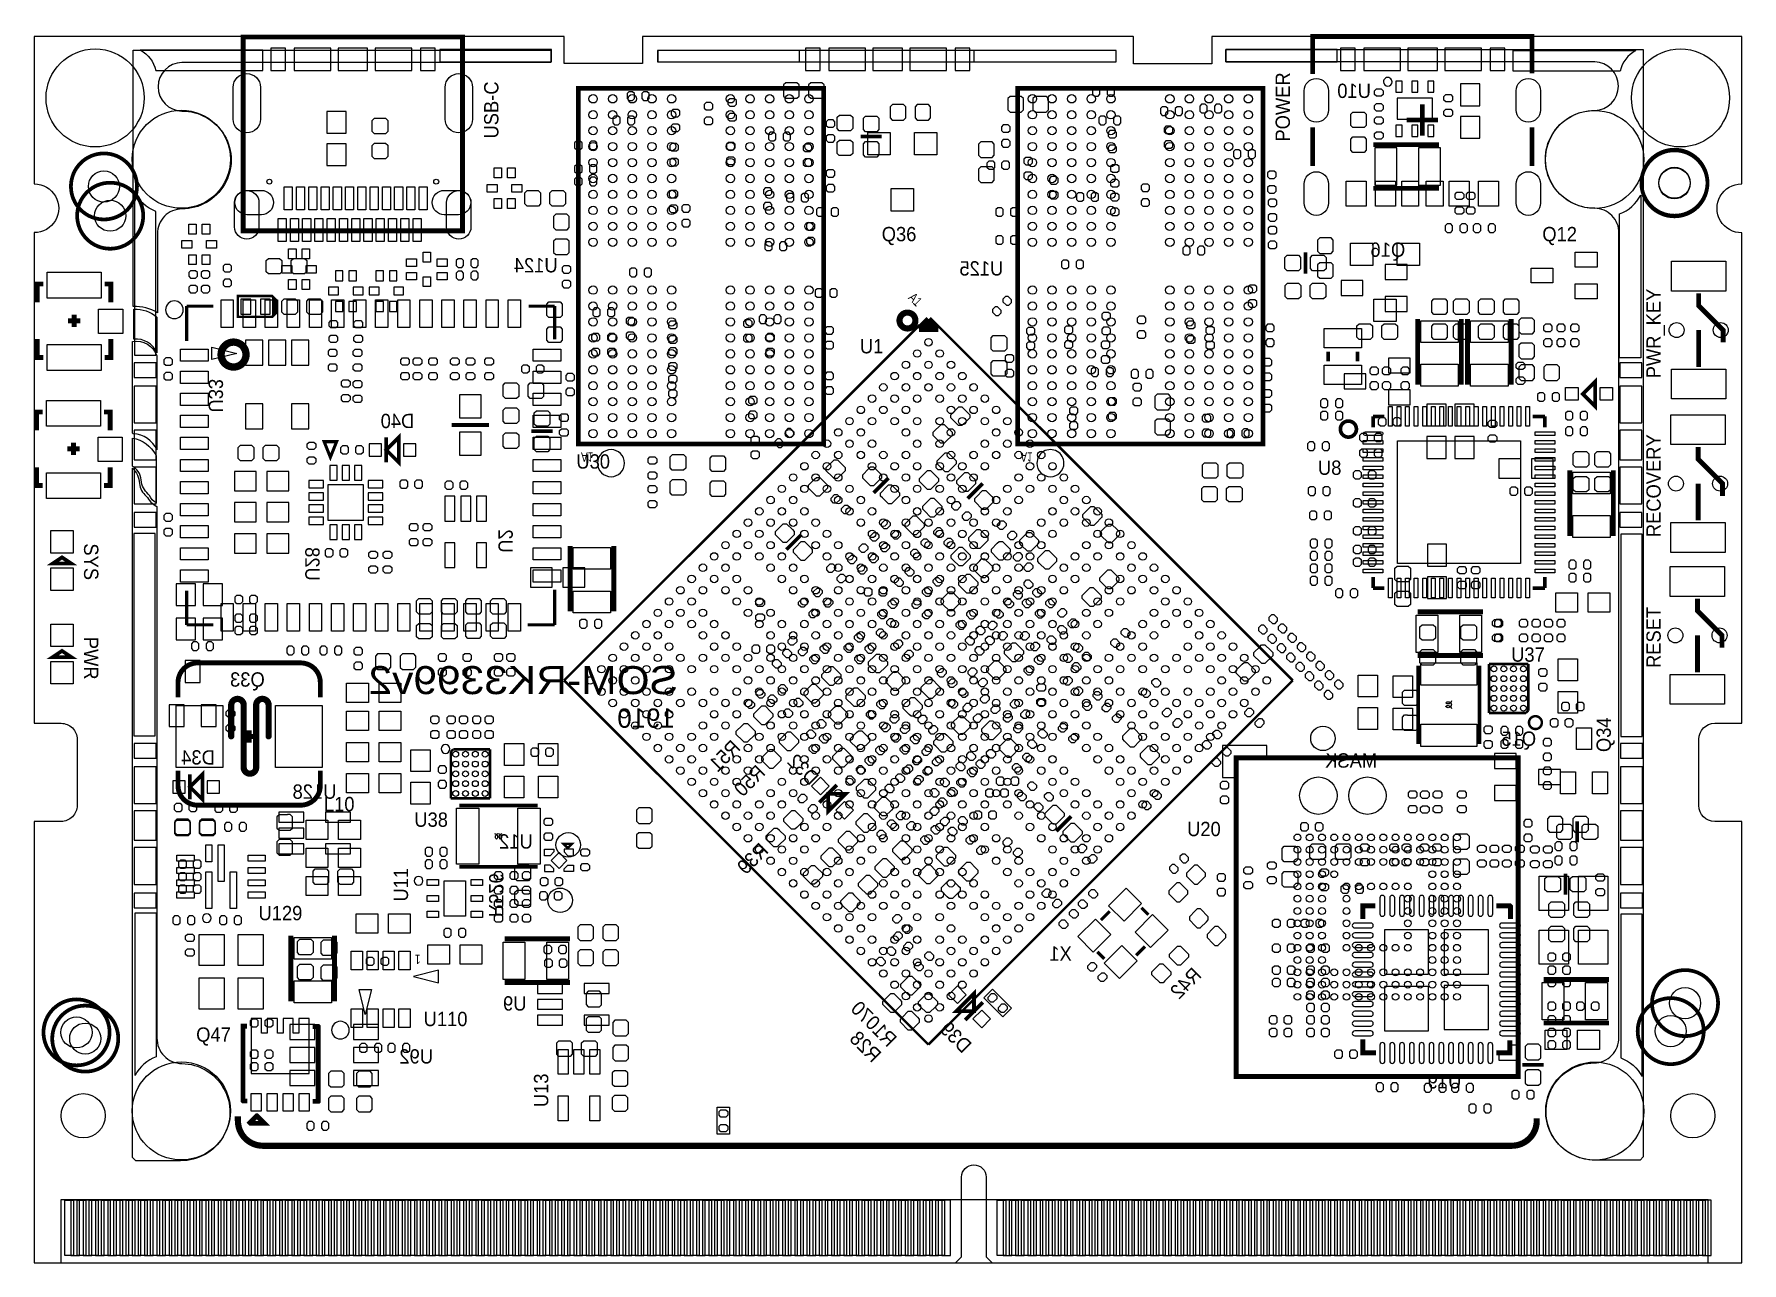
# Model space of a CAD drawing. Extents: x 0 to 69.6, y 0 to 50.1.
import ezdxf

# ---------------------------------------------------------------- set-up
doc = ezdxf.new("R2010")
doc.units = 0
for name, color, linetype in [('BG_OUTLINE', 254, 'CONTINUOUS'), ('BG_SOLDERMASK_BOTTOM', 40, 'CONTINUOUS'), ('BG_SOLDERMASK_TOP', 2, 'CONTINUOUS'), ('PG_SILKSCREEN_BOTTOM', 12, 'CONTINUOUS'), ('PG_SILKSCREEN_TOP', 254, 'CONTINUOUS'), ('PG_SOLDERMASK_TOP', 9, 'CONTINUOUS'), ('PIN_BOTTOM', 1, 'CONTINUOUS'), ('PIN_TOP', 110, 'CONTINUOUS')]:
    doc.layers.add(name, color=color, linetype=linetype)

msp = doc.modelspace()

# ---------------------------------------------------------------- texts
at = {"layer": 'PG_SILKSCREEN_BOTTOM', "text_generation_flag": 2}
for s, height, width, p in [('U10', 0.5842, 0.956522, (54.483, 47.498)), ('Q16', 0.5842, 0.956522, (55.88, 41.021)), ('U124', 0.5842, 0.956522, (21.336, 40.386)), ('U125', 0.5842, 0.956522, (39.497, 40.259)), ('D40', 0.5842, 0.956522, (15.494, 34.036)), ('Q33', 0.5842, 0.956522, (9.398, 23.495)), ('SOM-RK3399v2', 1.143, 1.133333, (26.2382, 23.1902)), ('Q15', 0.5842, 0.956522, (61.214, 21.082)), ('D34', 0.5842, 0.956522, (7.366, 20.32)), ('MASK', 0.5842, 0.956522, (54.737, 20.193)), ('U128', 0.5842, 0.956522, (12.319, 18.923)), ('U12', 0.5842, 0.956522, (20.32, 16.891)), ('X1', 0.5842, 0.956522, (42.291, 12.319)), ('U9', 0.5842, 0.956522, (20.066, 10.287)), ('U92', 0.5842, 0.956522, (16.256, 8.128)), ('U19', 0.5842, 0.956522, (58.166, 7.112))]:
    msp.add_text(s, height=height, dxfattribs=dict(at, width=width)).set_placement(p)
for s, height, rotation, width, p in [('U33', 0.5842, 270, 0.956522, (7.112, 34.671)), ('A1', 0.381, 180, 0.8, (22.287992, 33.049997)), ('A1', 0.381, 180, 0.8, (40.194992, 33.049997)), ('U2', 0.5842, 270, 0.956522, (18.923, 28.956)), ('U28', 0.5842, 270, 0.956522, (11.049, 27.813)), ('R51', 0.5842, 45, 0.956522, (28.829, 20.955)), ('R50', 0.5842, 45, 0.956522, (29.845, 19.939)), ('D32', 0.5842, 315, 0.956522, (31.623, 19.431)), ('R39', 0.5842, 45, 0.956522, (29.972, 16.764)), ('R526', 0.5842, 270, 0.956522, (18.542, 14.097)), ('R42', 0.5842, 45, 0.956522, (47.625, 11.684)), ('R1070', 0.5842, 315, 0.956522, (34.798, 8.763)), ('D39', 0.5842, 315, 0.956522, (37.846, 8.509)), ('R28', 0.5842, 315, 0.956522, (34.163, 8.128))]:
    msp.add_text(s, height=height, rotation=rotation, dxfattribs=dict(at, width=width)).set_placement(p)
msp.add_text('1910', height=0.7874, dxfattribs=at).set_placement((26.1112, 21.8186))
at = {"layer": 'PG_SILKSCREEN_TOP'}
for s, height, rotation, width, p in [('USB-C', 0.5842, 90, 0.956522, (18.923, 45.847)), ('POWER', 0.5842, 90, 0.956522, (51.181, 45.72)), ('PWR_KEY', 0.5842, 90, 0.956522, (66.294, 36.068)), ('A1', 0.381, 315, 0.8, (35.602799, 39.327099)), ('RECOVERY', 0.5842, 90, 0.956522, (66.294, 29.591)), ('SYS', 0.5842, 270, 0.956522, (2.032, 29.337)), ('RESET', 0.5842, 90, 0.956522, (66.294, 24.257)), ('PWR', 0.5842, 270, 0.956522, (2.032, 25.527)), ('Q34', 0.5842, 90, 0.956522, (64.262, 20.828)), ('U11', 0.5842, 90, 0.956522, (15.24, 14.732)), ('1', 0.381, 180, 0.8, (15.748, 12.573)), ('U13', 0.5842, 90, 0.956522, (20.955, 6.35))]:
    msp.add_text(s, height=height, rotation=rotation, dxfattribs=dict(at, width=width)).set_placement(p)
at = {"layer": 'PG_SILKSCREEN_TOP', "width": 0.956522}
for s, p in [('Q36', (34.544, 41.656)), ('Q12', (61.468, 41.656)), ('U1', (33.655, 37.084)), ('U30', (22.098, 32.385)), ('U8', (52.324, 32.131)), ('U37', (60.198, 24.511)), ('L10', (11.811, 18.415)), ('U38', (15.494, 17.78)), ('U20', (46.99, 17.399)), ('U129', (9.144, 13.97)), ('U110', (15.875, 9.652)), ('Q47', (6.604, 9.017))]:
    msp.add_text(s, height=0.5842, dxfattribs=at).set_placement(p)

# ---------------------------------------------------------------- linework, layer by layer
at = {"layer": 'BG_OUTLINE'}
msp.add_lwpolyline([(39.050011, 0), (68.999989, 0), (69.560008, 0), (69.599988, 0), (69.599988, 0.040005), (69.599988, 0.599999), (69.599988, 17.999989), (68.49999, 17.999989, -0.41421), (67.850004, 18.650001), (67.850004, 21.349995, -0.414212), (68.49999, 22.000007), (69.599988, 22.000007), (69.599988, 42.00144, -1.005831), (69.58838, 43.99788), (69.599988, 43.99788), (69.599988, 45.400011), (69.599988, 49.000004), (69.599988, 50.000002), (68.59999, 50.000002), (48.00346, 50.000002), (48.00346, 48.88992), (44.80052, 48.88992), (44.80052, 49.997462), (44.79798, 50.000002), (24.79802, 50.000002), (24.79802, 48.89754), (21.59508, 48.89754), (21.59508, 50.000002), (0.999998, 50.000002), (0.01999, 50.000002), (0, 50.000002), (0, 49.980012), (0, 49.010011), (0.000102, 49.010087, 0.002521), (0, 49.000004), (0, 45.400011), (0, 43.99534), (0.00762, 43.99534, -1.003849), (0, 42.0116), (0, 22.000007), (1.099998, 22.000007, -0.414219), (1.750009, 21.349995), (1.750009, 18.650001, -0.414218), (1.099998, 17.999989), (0, 17.999989), (0, 0.599999), (0, 0.029997), (0, 0), (0.029997, 0), (0.599999, 0), (37.549988, 0), (37.800001, 0.250012), (37.800001, 3.499993, -0.414216), (38.3, 3.999992, -0.414216), (38.799999, 3.499993), (38.799999, 0.250012)], format="xyb", close=True, dxfattribs=at)
at = {"layer": 'BG_SOLDERMASK_BOTTOM'}
for points in [[(9.3218, 49.4538), (4.318, 49.4538, -0.22696), (4.953, 48.6156), (9.3218, 48.6156)], [(60.2742, 49.4284), (65.278, 49.4284, 0.22696), (64.643, 48.5902), (60.2742, 48.5902)], [(4.953, 37.0078), (4.953, 42.8752, -0.183624), (4.0894, 43.6372), (4.0894, 37.0078)], [(64.6176, 36.9062), (64.6176, 42.7736, 0.183624), (65.4812, 43.5356), (65.4812, 36.9062)], [(4.9784, 14.2748), (4.9784, 8.4074, 0.183624), (4.1148, 7.6454), (4.1148, 14.2748)], [(64.6684, 14.224), (64.6684, 8.3566, -0.183624), (65.532, 7.5946), (65.532, 14.224)]]:
    msp.add_lwpolyline(points, format="xyb", close=True, dxfattribs=at)
for points in [[(16.5354, 49.4792), (16.5354, 48.9712), (21.082, 48.9712), (21.082, 49.4792)], [(25.4, 49.4284), (25.4, 48.9712), (31.1912, 48.9712), (31.1912, 49.4284)], [(38.3032, 49.4284), (38.3032, 48.9712), (44.0944, 48.9712), (44.0944, 49.4284)], [(48.5648, 49.4792), (48.5648, 48.9712), (53.1114, 48.9712), (53.1114, 49.4792)], [(4.064, 29.7434), (4.064, 21.4884), (4.9276, 21.4884), (4.9276, 29.7434)], [(64.6684, 29.718), (64.6684, 21.463), (65.532, 21.463), (65.532, 29.718)]]:
    msp.add_lwpolyline(points, close=True, dxfattribs=at)
at = {"layer": 'BG_SOLDERMASK_TOP'}
for points in [[(5.0292, 38.735, 0.157299), (4.0386, 38.989), (4.0386, 49.4538), (21.0566, 49.4538), (21.0566, 48.9458), (6.0198, 48.9458, 0.975674), (6.0198, 46.9646, -1.007364), (6.0198, 42.9768, 0.415165), (5.0292, 41.9608)], [(63.627, 4.191, -1.000247), (63.5762, 8.1534, 0.415088), (64.5922, 9.1948), (64.5922, 41.9862, 0.415165), (63.6016, 43.0022, -1.007364), (63.6016, 46.99, 0.975674), (63.6016, 48.9712), (48.5648, 48.9712), (48.5648, 49.4792), (65.5828, 49.4792), (65.5828, 4.318), (65.4558, 4.191)], [(4.0132, 37.5666, -0.364299), (5.0038, 36.9824), (5.0038, 33.147, 0.283786), (4.0386, 33.8074), (4.0132, 33.8328)], [(6.0198, 8.128, -1.000247), (5.969, 4.1656), (4.1402, 4.1656), (4.0132, 4.2926), (4.0132, 32.4104, -0.173214), (4.2926, 31.7754, 0.205258), (4.572, 31.2674, 0.128606), (5.0038, 30.8356), (5.0038, 9.1694, 0.415088)]]:
    msp.add_lwpolyline(points, format="xyb", close=True, dxfattribs=at)
msp.add_lwpolyline([(25.4254, 48.9712), (44.0944, 48.9712), (44.0944, 49.4284), (25.4254, 49.4284)], close=True, dxfattribs=at)
at = {"layer": 'PG_SILKSCREEN_BOTTOM'}
for points in [[(55.347438, 48.154946, 1), (54.991422, 48.154939, 1)], [(24.064443, 32.608012, 1), (22.961556, 32.607995, 1)], [(41.971519, 32.607987, 1), (40.86849, 32.60799, 1)], [(12.840716, 9.48944, 1), (12.122404, 9.48944, 1)]]:
    msp.add_lwpolyline(points, format="xyb", close=True, dxfattribs=at)
for points, const_width in [([(22.17801, 33.389976), (32.17799, 33.389976), (32.17799, 47.890024), (22.17801, 47.890024), (22.17801, 33.389976), (32.17799, 33.389976), (32.17799, 47.890024), (22.17801, 47.890024)], 0.2), ([(40.085035, 33.389976), (50.08499, 33.389951), (50.08499, 47.890024), (40.08501, 47.890024), (40.085035, 33.389976), (50.08499, 33.389951), (50.08499, 47.890024), (40.08501, 47.890024)], 0.2), ([(33.6804, 45.9232), (34.544, 45.9232)], 0.1524), ([(57.2516, 45.593), (54.5846, 45.593)], 0.2), ([(57.2516, 43.815), (54.5846, 43.815)], 0.2), ([(51.816, 41.1988), (51.816, 40.3352)], 0.1524), ([(17.018, 34.163), (18.542, 34.163)], 0.1524), ([(11.818925, 33.484261), (12.072925, 32.849261), (12.326925, 33.484261), (11.818925, 33.484261)], 0.127), ([(14.859, 33.655), (14.859, 32.639), (14.351, 33.147), (14.859, 33.655)], 0.1524), ([(14.351, 33.655), (14.351, 32.639)], 0.1524), ([(21.1328, 33.909), (20.2692, 33.909)], 0.1524), ([(34.823933, 32.004533), (34.213267, 31.393867)], 0.1524), ([(38.048667, 31.165267), (38.659333, 31.775933)], 0.1524), ([(30.657267, 29.082467), (31.267933, 29.693133)], 0.1524), ([(6.858, 19.9136), (6.858, 18.8976), (6.35, 19.4056), (6.858, 19.9136)], 0.1524), ([(6.35, 19.9136), (6.35, 18.8976)], 0.1524), ([(32.717003, 19.48721), (31.99859, 18.768797)], 0.1524), ([(33.07621, 19.128003), (32.357797, 18.40959), (32.357797, 19.128003), (33.07621, 19.128003)], 0.1524), ([(41.655467, 17.601667), (42.266133, 18.212333)], 0.1524), ([(62.8904, 18.0086), (62.8904, 17.145)], 0.1524), ([(21.721801, 16.948404), (21.711793, 16.948404), (21.571814, 17.088409), (21.9218, 17.088409), (21.781795, 16.948404), (21.721801, 16.948404)], 0.1), ([(62.4078, 15.875), (62.4078, 15.0114)], 0.1524), ([(54.1528, 14.0208), (54.1528, 14.5542), (54.6608, 14.5542)], 0.2), ([(60.1726, 14.0208), (60.1726, 14.5288), (60.1472, 14.5542), (59.5884, 14.5542)], 0.2), ([(43.83499, 14.334592), (43.475783, 13.97541)], 0.127), ([(45.415505, 14.190904), (45.128104, 14.478305)], 0.127), ([(43.619496, 12.394895), (43.332095, 12.682296)], 0.127), ([(45.271792, 12.89779), (44.912585, 12.538608)], 0.127), ([(37.58659, 10.259797), (38.305003, 10.97821), (38.305003, 10.259797), (37.58659, 10.259797)], 0.1524), ([(37.945797, 9.90059), (38.66421, 10.619003)], 0.1524), ([(54.1528, 9.1186), (54.1528, 8.5598), (54.6862, 8.5598)], 0.2), ([(60.1472, 9.0678), (60.1472, 8.5598), (59.5884, 8.5598)], 0.2)]:
    msp.add_lwpolyline(points, dxfattribs=dict(at, const_width=const_width))
for points, const_width in [([(68.199, 44.0182, 1), (65.5066, 44.0182, 1), (68.199, 44.0182)], 0.1524), ([(4.445, 42.6974, 1), (1.7526, 42.6974, 1), (4.445, 42.6974)], 0.1524), ([(68.6308, 10.5918, 1), (65.9384, 10.5918, 1), (68.6308, 10.5918)], 0.1524), ([(3.429, 9.144, 1), (0.7366, 9.144, 1), (3.429, 9.144)], 0.1524), ([(8.3058, 5.969), (8.3058, 5.7912, 0.414214), (9.3218, 4.7752), (60.2234, 4.7752, 0.414214), (61.2394, 5.7912), (61.2394, 5.8928)], 0.254)]:
    msp.add_lwpolyline(points, format="xyb", dxfattribs=dict(at, const_width=const_width))
msp.add_lwpolyline([(9.792005, 38.664007, 0.2, 0.2, 0), (9.792005, 39.324001, 0.1, 0.1, 0), (9.692005, 39.424, 0.1, 0.1, 0), (8.302015, 39.424, 0.1, 0.1, 0), (8.302015, 38.574015, 0.1, 0.1, 0), (9.702013, 38.574015, 0.1, 0.1, 0), (9.792005, 38.664007, 0.1, 0.1, 0)], format="xyseb", dxfattribs=at)
for points in [[(8.255, 37.084), (7.239, 36.83), (7.239, 37.338)], [(13.49756, 10.12444), (13.24356, 11.14044), (13.75156, 11.14044)], [(60.1472, 8.89), (60.4266, 8.89), (60.4266, 8.255), (59.7154, 8.255), (59.7154, 8.5598), (60.1472, 8.5598)]]:
    msp.add_lwpolyline(points, close=True, dxfattribs=at)
for points in [[(38.702691, 10.803941), (39.056259, 11.157509), (39.834109, 10.379659), (39.480541, 10.026091), (38.702691, 10.803941)], [(27.842388, 6.346012), (28.342412, 6.346012), (28.342412, 5.245989), (27.842388, 5.245989), (27.842388, 6.346012)]]:
    msp.add_lwpolyline(points, dxfattribs=at)
at = {"layer": 'PG_SILKSCREEN_TOP'}
for points, const_width in [([(17.457014, 49.984635), (8.517026, 49.984635), (8.517026, 42.08465), (17.457014, 42.08465), (17.457014, 49.984635)], 0.2), ([(52.1081, 48.48098), (52.1081, 50.001373), (61.0489, 50.001373), (61.0489, 48.50638)], 0.2), ([(56.5785, 45.96638), (56.5785, 47.23638)], 0.2), ([(57.2135, 46.60138), (55.9435, 46.60138)], 0.2), ([(52.1081, 46.29658), (52.1081, 44.72178)], 0.2), ([(61.0489, 46.29658), (61.0489, 44.72178)], 0.2), ([(0.37813, 39.914957), (0.128143, 39.914957), (0.128143, 39.164971)], 0.2), ([(3.128137, 39.164971), (3.128137, 39.914957), (2.87815, 39.914957)], 0.2), ([(6.21599, 37.582704), (6.21599, 39.012012)], 0.127), ([(6.21599, 39.012012), (7.29869, 39.012012)], 0.127), ([(20.149998, 39.012012), (21.21601, 39.012012)], 0.127), ([(21.21601, 39.012012), (21.21601, 37.658802)], 0.127), ([(67.84086, 39.533957), (67.84086, 39.033958), (68.840858, 38.03396), (68.840858, 37.533961)], 0.2), ([(1.378128, 38.41496), (1.878152, 38.41496)], 0.2), ([(1.62814, 38.164948), (1.62814, 38.664972)], 0.2), ([(21.599601, 23.749), (36.095381, 38.244805)], 0.100101), ([(36.427181, 38.451993), (36.061599, 38.086386)], 0.249911), ([(36.095381, 38.244805), (36.802593, 38.244805)], 0.100101), ([(36.453191, 38.478206), (36.42708, 38.452196)], 0.249911), ([(36.42708, 38.452196), (36.427181, 38.451993)], 0.249911), ([(36.845189, 38.086208), (36.453191, 38.478206)], 0.249911), ([(36.802593, 38.244805), (51.298399, 23.749)], 0.100101), ([(56.388, 35.814), (56.388, 38.481)], 0.2), ([(58.166, 35.814), (58.166, 38.481)], 0.2), ([(58.42, 35.814), (58.42, 38.481)], 0.2), ([(60.198, 35.814), (60.198, 38.481)], 0.2), ([(0.128143, 37.664949), (0.128143, 36.914963), (0.37813, 36.914963)], 0.2), ([(3.128137, 37.664949), (3.128137, 36.914963), (2.87815, 36.914963)], 0.2), ([(36.061599, 38.086386), (36.845189, 38.086208)], 0.249911), ([(67.84086, 38.03396), (67.84086, 36.533963)], 0.2), ([(52.740001, 36.757026), (52.740001, 37.15705)], 0.150012), ([(53.939999, 36.757026), (53.939999, 37.15705)], 0.150012), ([(63.627, 34.925), (63.627, 35.941), (63.119, 35.433), (63.627, 34.925)], 0.1524), ([(0.35273, 34.692717), (0.102743, 34.692717), (0.102743, 33.942731)], 0.2), ([(3.102737, 33.942731), (3.102737, 34.692717), (2.85275, 34.692717)], 0.2), ([(54.5719, 34.513495), (54.5719, 34.074405)], 0.150089), ([(54.5719, 34.513495), (55.030802, 34.513495)], 0.150089), ([(61.572115, 34.513495), (61.0743, 34.513495)], 0.150089), ([(61.572115, 34.513495), (61.572115, 34.074405)], 0.150089), ([(1.60274, 32.942708), (1.60274, 33.442732)], 0.2), ([(1.352728, 33.19272), (1.852752, 33.19272)], 0.2), ([(67.81546, 33.272857), (67.81546, 32.772858), (68.815458, 31.77286), (68.815458, 31.272861)], 0.2), ([(0.102743, 32.442709), (0.102743, 31.692723), (0.35273, 31.692723)], 0.2), ([(3.102737, 32.442709), (3.102737, 31.692723), (2.85275, 31.692723)], 0.2), ([(62.5856, 29.6418), (62.5856, 32.3088)], 0.2), ([(64.3636, 29.6418), (64.3636, 32.3088)], 0.2), ([(67.81546, 31.77286), (67.81546, 30.272863)], 0.2), ([(21.844, 26.5684), (21.844, 29.2354)], 0.2), ([(23.622, 26.5684), (23.622, 29.2354)], 0.2), ([(0.88138, 28.5115), (1.51638, 28.5115), (1.13538, 28.7655), (0.75438, 28.5115), (0.88138, 28.5115)], 0.1524), ([(54.5719, 27.513305), (54.5719, 27.967407)], 0.150089), ([(61.572115, 27.513305), (61.572115, 27.967407)], 0.150089), ([(6.21599, 26.011988), (6.21599, 27.402688)], 0.127), ([(21.21601, 27.450999), (21.21601, 26.011988)], 0.127), ([(54.5719, 27.513305), (55.030802, 27.513305)], 0.150089), ([(61.572115, 27.513305), (61.0743, 27.513305)], 0.150089), ([(67.79006, 27.085417), (67.79006, 26.585418), (68.790058, 25.58542), (68.790058, 25.085421)], 0.2), ([(56.388, 26.543), (59.055, 26.543)], 0.2), ([(7.302297, 26.011988), (6.21599, 26.011988)], 0.127), ([(21.21601, 26.011988), (20.111288, 26.011988)], 0.127), ([(67.79006, 25.58542), (67.79006, 24.085423)], 0.2), ([(0.88138, 24.69896), (1.51638, 24.69896), (1.13538, 24.95296), (0.75438, 24.69896), (0.88138, 24.69896)], 0.1524), ([(56.388, 24.765), (59.055, 24.765)], 0.2), ([(56.413095, 24.354511), (56.413095, 21.162289)], 0.150089), ([(58.902905, 21.162289), (58.902905, 24.354511)], 0.150089), ([(59.296275, 22.418904), (59.296275, 24.418925)], 0.100101), ([(59.296275, 24.418925), (60.896475, 24.418925)], 0.100101), ([(60.896475, 24.418925), (60.896475, 22.518929)], 0.100101), ([(36.449, 8.899601), (21.599601, 23.749)], 0.100101), ([(51.298399, 23.749), (36.449, 8.899601)], 0.100101), ([(8.032191, 21.471611), (8.032191, 22.741611)], 0.254), ([(8.540191, 20.201611), (8.540191, 22.741611)], 0.254), ([(9.048191, 20.201611), (9.048191, 22.741611)], 0.254), ([(9.556191, 21.471611), (9.556191, 22.741611)], 0.254), ([(60.796373, 22.418904), (59.296275, 22.418904)], 0.100101), ([(60.896475, 22.518929), (60.796373, 22.418904)], 0.100101), ([(8.763, 21.209), (8.763, 21.717)], 0.2032), ([(8.509, 21.463), (9.017, 21.463)], 0.2032), ([(16.9799, 20.838897), (17.0799, 20.938998)], 0.100101), ([(16.9799, 18.939002), (16.9799, 20.838897)], 0.100101), ([(17.0799, 20.938998), (18.5801, 20.938998)], 0.100101), ([(18.5801, 20.938998), (18.5801, 18.939002)], 0.100101), ([(48.986999, 7.597013), (60.486976, 7.596988), (60.486976, 20.596962), (48.986999, 20.596962), (48.986999, 7.597013)], 0.2), ([(18.5801, 18.939002), (16.9799, 18.939002)], 0.100101), ([(20.519111, 18.643905), (17.326889, 18.643905)], 0.150089), ([(17.326889, 16.154095), (20.519111, 16.154095)], 0.150089), ([(10.4648, 10.668), (10.4648, 13.335)], 0.2), ([(12.2428, 10.668), (12.2428, 13.335)], 0.2), ([(19.177, 13.208), (21.844, 13.208)], 0.2), ([(19.177, 11.43), (21.844, 11.43)], 0.2), ([(61.5188, 11.557), (64.1858, 11.557)], 0.2), ([(8.673008, 9.651517), (8.511007, 9.651517), (8.511007, 6.608496), (8.519998, 6.599504), (8.684006, 6.599504)], 0.2), ([(61.5188, 9.779), (64.1858, 9.779)], 0.2), ([(11.346993, 6.584518), (11.578006, 6.584518), (11.578996, 6.585509), (11.578996, 9.638513), (11.575009, 9.6425), (11.34999, 9.6425)], 0.2), ([(61.5188, 8.0772), (60.6552, 8.0772)], 0.1524), ([(8.798001, 5.716499), (9.073007, 5.991504), (9.073998, 5.991504), (9.376994, 5.688508), (8.825992, 5.688508), (8.798001, 5.716499)], 0.2)]:
    msp.add_lwpolyline(points, dxfattribs=dict(at, const_width=const_width))
for points, const_width in [([(4.191, 43.8912, 1), (1.4986, 43.8912, 1), (4.191, 43.8912)], 0.1524), ([(68.199, 44.0436, 1), (65.5066, 44.0436, 1), (68.199, 44.0436)], 0.1524), ([(35.916921, 38.423647, 1.000002), (35.268662, 38.423647, 0.999998), (35.916921, 38.423647)], 0.249911), ([(8.634806, 37.035689, 0.999996), (7.619797, 37.035715, 1.000004), (8.634806, 37.035689)], 0.299999), ([(53.890901, 33.997392, 1), (53.237105, 33.997392, 1), (53.890901, 33.997392)], 0.150089), ([(11.662994, 23.062997), (11.662994, 23.662996, 0.414215), (10.862996, 24.462994), (6.663004, 24.462994, 0.414215), (5.863006, 23.662996), (5.863006, 23.062997)], 0.2), ([(8.032191, 22.741611, -0.414194), (8.286191, 22.995611)], 0.254), ([(8.349793, 22.995636, 1), (8.222691, 22.995636, 1), (8.349793, 22.995636)], 0.127), ([(8.349793, 22.995636, 1), (8.222691, 22.995636, 1), (8.349793, 22.995636)], 0.127), ([(8.286191, 22.995611, -0.414272), (8.540191, 22.741611)], 0.254), ([(9.048191, 22.741611, -0.414194), (9.302191, 22.995611)], 0.254), ([(9.365793, 22.995636, 1), (9.238691, 22.995636, 1), (9.365793, 22.995636)], 0.127), ([(9.365793, 22.995636, 1), (9.238691, 22.995636, 1), (9.365793, 22.995636)], 0.127), ([(9.302191, 22.995611, -0.414272), (9.556191, 22.741611)], 0.254), ([(8.095793, 22.741636, 1), (7.968691, 22.741636, 1), (8.095793, 22.741636)], 0.127), ([(8.095793, 22.741636, 1), (7.968691, 22.741636, 1), (8.095793, 22.741636)], 0.127), ([(8.603793, 22.741636, 1), (8.476691, 22.741636, 1), (8.603793, 22.741636)], 0.127), ([(8.603793, 22.741636, 1), (8.476691, 22.741636, 1), (8.603793, 22.741636)], 0.127), ([(9.111793, 22.741636, 1), (8.984691, 22.741636, 1), (9.111793, 22.741636)], 0.127), ([(9.111793, 22.741636, 1), (8.984691, 22.741636, 1), (9.111793, 22.741636)], 0.127), ([(9.619793, 22.741636, 1), (9.492691, 22.741636, 1), (9.619793, 22.741636)], 0.127), ([(9.619793, 22.741636, 1), (9.492691, 22.741636, 1), (9.619793, 22.741636)], 0.127), ([(61.448874, 22.028988, 1), (60.923653, 22.028988, 1), (61.448874, 22.028988)], 0.100101), ([(8.095793, 21.471636, 1), (7.968691, 21.471636, 1), (8.095793, 21.471636)], 0.127), ([(8.095793, 21.471636, 1), (7.968691, 21.471636, 1), (8.095793, 21.471636)], 0.127), ([(9.619793, 21.471636, 1), (9.492691, 21.471636, 1), (9.619793, 21.471636)], 0.127), ([(9.619793, 21.471636, 1), (9.492691, 21.471636, 1), (9.619793, 21.471636)], 0.127), ([(8.794191, 19.947611, -0.414155), (8.540191, 20.201611)], 0.254), ([(9.048191, 20.201611, -0.414233), (8.794191, 19.947611)], 0.254), ([(5.863006, 20.063003), (5.863006, 19.463004, 0.414215), (6.663004, 18.663006), (10.862996, 18.663006, 0.414215), (11.662994, 19.463004), (11.662994, 20.063003)], 0.2), ([(8.857793, 19.947636, 1), (8.730691, 19.947636, 1), (8.857793, 19.947636)], 0.127), ([(8.857793, 19.947636, 1), (8.730691, 19.947636, 1), (8.857793, 19.947636)], 0.127), ([(3.0734, 9.398, 1), (0.381, 9.398, 1), (3.0734, 9.398)], 0.1524), ([(68.0466, 9.4488, 1), (65.3542, 9.4488, 1), (68.0466, 9.4488)], 0.1524), ([(8.3058, 5.8928), (8.3058, 5.7912, 0.414214), (9.3218, 4.7752), (60.2234, 4.7752, 0.414214), (61.2394, 5.7912), (61.2394, 5.8928)], 0.254)]:
    msp.add_lwpolyline(points, format="xyb", dxfattribs=dict(at, const_width=const_width))
for points in [[(6.074207, 38.862, 1), (5.355793, 38.862, 1)], [(4.064, 38.8874, -0.197825), (5.0038, 38.5572), (5.0038, 37.1094, 0.317859), (4.064, 37.6682)], [(4.0132, 33.6296, -0.233467), (4.953, 32.9438), (4.9784, 32.9184), (4.9784, 30.988, -0.157046), (4.699, 31.2928, -0.144198), (4.3688, 31.8262, 0.272498), (4.0386, 32.4612), (4.0132, 32.4866)], [(16.943603, 20.955, 1), (16.584397, 20.955, 1)], [(15.848, 15.580995, 1), (15.492, 15.581005, 1)], [(7.212, 14.056995, 1), (6.856, 14.057005, 1)]]:
    msp.add_lwpolyline(points, format="xyb", close=True, dxfattribs=at)
for points in [[(57.763689, 22.763505, -0.690911), (57.528003, 22.6822)], [(57.528003, 22.6822, -0.641984), (57.767703, 22.600895)], [(57.763689, 22.918903, -0.695297), (57.530009, 22.839705)], [(57.530009, 22.839705, -0.618079), (57.763689, 22.763505)], [(18.762497, 17.504689, -0.695297), (18.841695, 17.271009)], [(18.841695, 17.271009, -0.618079), (18.917895, 17.504689)], [(18.917895, 17.504689, -0.690911), (18.9992, 17.269003)], [(18.9992, 17.269003, -0.641984), (19.080505, 17.508703)]]:
    msp.add_lwpolyline(points, format="xyb", dxfattribs=at)
for points in [[(50.236984, 20.596962), (50.236984, 21.096986), (48.437013, 21.096986), (48.437013, 19.797014), (49.036986, 19.796963), (49.036986, 20.596987)], [(15.463596, 11.674602), (16.479596, 11.420602), (16.479596, 11.928602)]]:
    msp.add_lwpolyline(points, close=True, dxfattribs=at)
at = {"layer": 'PG_SOLDERMASK_TOP'}
msp.add_lwpolyline([(1.0922, 0.00254), (68.2244, 0.00254), (68.2244, 2.56794), (1.0922, 2.56794)], close=True, dxfattribs=at)
at = {"layer": 'PIN_BOTTOM'}
for points in [[(10.242093, 48.622788), (10.242093, 49.522786), (9.642094, 49.522786), (9.642094, 48.622788)], [(10.592092, 48.622801), (12.092089, 48.622801), (12.092089, 49.522799), (10.592092, 49.522799)], [(12.392101, 48.622801), (13.592099, 48.622801), (13.592099, 49.522799), (12.392101, 49.522799)], [(13.892111, 48.622801), (15.392108, 48.622801), (15.392108, 49.522799), (13.892111, 49.522799)], [(16.342106, 48.622788), (16.342106, 49.522786), (15.742107, 49.522786), (15.742107, 48.622788)], [(32.035293, 48.622788), (32.035293, 49.522786), (31.435294, 49.522786), (31.435294, 48.622788)], [(32.385292, 48.622801), (33.885289, 48.622801), (33.885289, 49.522799), (32.385292, 49.522799)], [(34.185301, 48.622801), (35.385299, 48.622801), (35.385299, 49.522799), (34.185301, 49.522799)], [(35.685311, 48.622801), (37.185308, 48.622801), (37.185308, 49.522799), (35.685311, 49.522799)], [(38.135306, 48.622788), (38.135306, 49.522786), (37.535307, 49.522786), (37.535307, 48.622788)], [(53.841193, 48.622788), (53.841193, 49.522786), (53.241194, 49.522786), (53.241194, 48.622788)], [(54.191192, 48.622801), (55.691189, 48.622801), (55.691189, 49.522799), (54.191192, 49.522799)], [(55.991201, 48.622801), (57.191199, 48.622801), (57.191199, 49.522799), (55.991201, 49.522799)], [(57.491211, 48.622801), (58.991208, 48.622801), (58.991208, 49.522799), (57.491211, 49.522799)], [(59.941206, 48.622788), (59.941206, 49.522786), (59.341207, 49.522786), (59.341207, 48.622788)], [(55.495419, 48.18954), (55.495419, 47.73234), (55.749419, 47.73234), (55.749419, 48.18954)], [(56.14543, 48.18954), (56.14543, 47.73234), (56.39943, 47.73234), (56.39943, 48.18954)], [(56.795441, 48.18954), (56.795441, 47.73234), (57.049441, 47.73234), (57.049441, 48.18954)], [(58.9153, 47.1805), (58.9153, 48.0695), (58.1279, 48.0695), (58.1279, 47.1805)], [(54.903014, 47.56691), (54.703015, 47.56691), (54.628009, 47.641916), (54.628009, 47.791929), (54.703015, 47.866935), (54.903014, 47.866935), (54.978021, 47.791929), (54.978021, 47.641916)], [(56.99633, 47.492742), (55.54853, 47.492742), (55.54853, 46.629142), (56.99633, 46.629142)], [(57.7326, 47.338386), (57.5326, 47.338386), (57.457594, 47.413393), (57.457594, 47.563405), (57.5326, 47.638411), (57.7326, 47.638411), (57.807606, 47.563405), (57.807606, 47.413393)], [(12.7127, 46.0645), (12.7127, 46.9535), (11.9253, 46.9535), (11.9253, 46.0645)], [(13.8811, 46.6725), (14.2113, 46.6725), (14.325905, 46.6725), (14.4145, 46.583905), (14.4145, 46.1264), (14.3256, 46.0375), (14.211605, 46.0375), (14.2113, 46.037805), (13.8684, 46.037805), (13.7795, 46.126705), (13.7795, 46.469605), (13.7795, 46.581289), (13.870711, 46.6725)], [(33.2613, 46.1645), (32.9311, 46.1645), (32.816495, 46.1645), (32.7279, 46.253095), (32.7279, 46.7106), (32.8168, 46.7995), (32.930795, 46.7995), (32.9311, 46.799195), (33.274, 46.799195), (33.3629, 46.710295), (33.3629, 46.367395), (33.3629, 46.255711), (33.271689, 46.1645)], [(34.3281, 46.124012), (33.9979, 46.124012), (33.883295, 46.124012), (33.7947, 46.212608), (33.7947, 46.670112), (33.8836, 46.759012), (33.997595, 46.759012), (33.9979, 46.758708), (34.3408, 46.758708), (34.4297, 46.669808), (34.4297, 46.326908), (34.4297, 46.215224), (34.338489, 46.124012)], [(54.1909, 46.2915), (53.8607, 46.2915), (53.746095, 46.2915), (53.6575, 46.380095), (53.6575, 46.8376), (53.7464, 46.9265), (53.860395, 46.9265), (53.8607, 46.926195), (54.2036, 46.926195), (54.2925, 46.837295), (54.2925, 46.494395), (54.2925, 46.382711), (54.201289, 46.2915)], [(54.703015, 47.266936), (54.903014, 47.266936), (54.978021, 47.19193), (54.978021, 47.041918), (54.903014, 46.966911), (54.703015, 46.966911), (54.628009, 47.041918), (54.628009, 47.19193)], [(54.903065, 46.42391), (54.703066, 46.42391), (54.628059, 46.498916), (54.628059, 46.648929), (54.703066, 46.723935), (54.903065, 46.723935), (54.978071, 46.648929), (54.978071, 46.498916)], [(57.5326, 47.038412), (57.7326, 47.038412), (57.807606, 46.963406), (57.807606, 46.813394), (57.7326, 46.738388), (57.5326, 46.738388), (57.457594, 46.813394), (57.457594, 46.963406)], [(58.1279, 46.7455), (58.1279, 45.8565), (58.9153, 45.8565), (58.9153, 46.7455)], [(54.703066, 46.123936), (54.903065, 46.123936), (54.978071, 46.04893), (54.978071, 45.898918), (54.903065, 45.823911), (54.703066, 45.823911), (54.628059, 45.898918), (54.628059, 46.04893)], [(55.495419, 46.389544), (55.495419, 45.932344), (55.749419, 45.932344), (55.749419, 46.389544)], [(56.14543, 46.389544), (56.14543, 45.932344), (56.39943, 45.932344), (56.39943, 46.389544)], [(56.795441, 46.389544), (56.795441, 45.932344), (57.049441, 45.932344), (57.049441, 46.389544)], [(11.9253, 45.6295), (11.9253, 44.7405), (12.7127, 44.7405), (12.7127, 45.6295)], [(13.8811, 45.6565), (14.2113, 45.6565), (14.325905, 45.6565), (14.4145, 45.567905), (14.4145, 45.1104), (14.3256, 45.0215), (14.211605, 45.0215), (14.2113, 45.021805), (13.8684, 45.021805), (13.7795, 45.110705), (13.7795, 45.453605), (13.7795, 45.565289), (13.870711, 45.6565)], [(33.2613, 45.1485), (32.9311, 45.1485), (32.816495, 45.1485), (32.7279, 45.237095), (32.7279, 45.6946), (32.8168, 45.7835), (32.930795, 45.7835), (32.9311, 45.783195), (33.274, 45.783195), (33.3629, 45.694295), (33.3629, 45.351395), (33.3629, 45.239711), (33.271689, 45.1485)], [(34.3281, 45.087388), (33.9979, 45.087388), (33.883295, 45.087388), (33.7947, 45.175983), (33.7947, 45.633488), (33.8836, 45.722388), (33.997595, 45.722388), (33.9979, 45.722083), (34.3408, 45.722083), (34.4297, 45.633183), (34.4297, 45.290283), (34.4297, 45.178599), (34.338489, 45.087388)], [(54.1909, 45.2755), (53.8607, 45.2755), (53.746095, 45.2755), (53.6575, 45.364095), (53.6575, 45.8216), (53.7464, 45.9105), (53.860395, 45.9105), (53.8607, 45.910195), (54.2036, 45.910195), (54.2925, 45.821295), (54.2925, 45.478395), (54.2925, 45.366711), (54.201289, 45.2755)], [(54.6481, 43.942), (55.5371, 43.942), (55.5371, 45.466), (54.6481, 45.466)], [(56.4261, 43.942), (57.3151, 43.942), (57.3151, 45.466), (56.4261, 45.466)], [(39.143813, 44.8548), (39.143813, 44.6548), (39.068807, 44.579794), (38.918794, 44.579794), (38.843788, 44.6548), (38.843788, 44.8548), (38.918794, 44.929806), (39.068807, 44.929806)], [(39.443787, 44.6548), (39.443787, 44.8548), (39.518793, 44.929806), (39.668806, 44.929806), (39.743812, 44.8548), (39.743812, 44.6548), (39.668806, 44.579794), (39.518793, 44.579794)], [(20.6375, 43.6245), (20.6375, 43.2943), (20.6375, 43.179695), (20.548905, 43.0911), (20.0914, 43.0911), (20.0025, 43.18), (20.0025, 43.293995), (20.002805, 43.2943), (20.002805, 43.6372), (20.091705, 43.7261), (20.434605, 43.7261), (20.546289, 43.7261), (20.6375, 43.634889)], [(21.6535, 43.6245), (21.6535, 43.2943), (21.6535, 43.179695), (21.564905, 43.0911), (21.1074, 43.0911), (21.0185, 43.18), (21.0185, 43.293995), (21.018805, 43.2943), (21.018805, 43.6372), (21.107705, 43.7261), (21.450605, 43.7261), (21.562289, 43.7261), (21.6535, 43.634889)], [(58.1898, 43.355387), (57.9898, 43.355387), (57.914794, 43.430393), (57.914794, 43.580406), (57.9898, 43.655412), (58.1898, 43.655412), (58.264806, 43.580406), (58.264806, 43.430393)], [(58.647, 43.355387), (58.447, 43.355387), (58.371994, 43.430393), (58.371994, 43.580406), (58.447, 43.655412), (58.647, 43.655412), (58.722006, 43.580406), (58.722006, 43.430393)], [(57.9898, 43.055413), (58.1898, 43.055413), (58.264806, 42.980407), (58.264806, 42.830394), (58.1898, 42.755388), (57.9898, 42.755388), (57.914794, 42.830394), (57.914794, 42.980407)], [(58.447, 43.055413), (58.647, 43.055413), (58.722006, 42.980407), (58.722006, 42.830394), (58.647, 42.755388), (58.447, 42.755388), (58.371994, 42.830394), (58.371994, 42.980407)], [(50.980188, 40.5511), (50.980188, 40.8813), (50.980188, 40.995905), (51.068783, 41.0845), (51.526288, 41.0845), (51.615188, 40.9956), (51.615188, 40.881605), (51.614883, 40.8813), (51.614883, 40.5384), (51.525983, 40.4495), (51.183083, 40.4495), (51.071399, 40.4495), (50.980188, 40.540711)], [(52.016812, 40.5511), (52.016812, 40.8813), (52.016812, 40.995905), (52.105408, 41.0845), (52.562912, 41.0845), (52.651812, 40.9956), (52.651812, 40.881605), (52.651508, 40.8813), (52.651508, 40.5384), (52.562608, 40.4495), (52.219708, 40.4495), (52.108024, 40.4495), (52.016812, 40.540711)], [(10.0965, 40.8559), (10.0965, 40.5257), (10.0965, 40.411095), (10.007905, 40.3225), (9.5504, 40.3225), (9.4615, 40.4114), (9.4615, 40.525395), (9.461805, 40.5257), (9.461805, 40.8686), (9.550705, 40.9575), (9.893605, 40.9575), (10.005289, 40.9575), (10.0965, 40.866289)], [(11.1125, 40.8559), (11.1125, 40.5257), (11.1125, 40.411095), (11.023905, 40.3225), (10.5664, 40.3225), (10.4775, 40.4114), (10.4775, 40.525395), (10.477805, 40.5257), (10.477805, 40.8686), (10.566705, 40.9575), (10.909605, 40.9575), (11.021289, 40.9575), (11.1125, 40.866289)], [(12.277598, 40.453208), (12.277598, 40.046808), (12.582398, 40.046808), (12.582398, 40.453208)], [(12.82761, 40.453208), (12.82761, 40.046808), (13.13241, 40.046808), (13.13241, 40.453208)], [(13.928598, 40.453208), (13.928598, 40.046808), (14.233398, 40.046808), (14.233398, 40.453208)], [(14.47861, 40.453208), (14.47861, 40.046808), (14.78341, 40.046808), (14.78341, 40.453208)], [(55.954498, 40.705811), (55.065498, 40.705811), (55.065498, 40.096211), (55.954498, 40.096211)], [(12.408205, 39.777416), (12.001805, 39.777416), (12.001805, 39.472616), (12.408205, 39.472616)], [(13.408203, 39.777416), (13.001803, 39.777416), (13.001803, 39.472616), (13.408203, 39.472616)], [(14.059205, 39.777416), (13.652805, 39.777416), (13.652805, 39.472616), (14.059205, 39.472616)], [(15.059203, 39.777416), (14.652803, 39.777416), (14.652803, 39.472616), (15.059203, 39.472616)], [(50.9905, 39.4081), (50.9905, 39.7383), (50.9905, 39.852905), (51.079095, 39.9415), (51.5366, 39.9415), (51.6255, 39.8526), (51.6255, 39.738605), (51.625195, 39.7383), (51.625195, 39.3954), (51.536295, 39.3065), (51.193395, 39.3065), (51.081711, 39.3065), (50.9905, 39.397711)], [(52.0065, 39.4081), (52.0065, 39.7383), (52.0065, 39.852905), (52.095095, 39.9415), (52.5526, 39.9415), (52.6415, 39.8526), (52.6415, 39.738605), (52.641195, 39.7383), (52.641195, 39.3954), (52.552295, 39.3065), (52.209395, 39.3065), (52.097711, 39.3065), (52.0065, 39.397711)], [(54.154502, 40.0558), (53.265502, 40.0558), (53.265502, 39.4462), (54.154502, 39.4462)], [(8.825205, 39.298804), (8.418805, 39.298804), (8.418805, 38.689204), (8.825205, 38.689204)], [(9.625203, 39.298804), (9.218803, 39.298804), (9.218803, 38.689204), (9.625203, 38.689204)], [(10.0965, 38.7731), (10.0965, 39.1033), (10.0965, 39.217905), (10.185095, 39.3065), (10.6426, 39.3065), (10.7315, 39.2176), (10.7315, 39.103605), (10.731195, 39.1033), (10.731195, 38.7604), (10.642295, 38.6715), (10.299395, 38.6715), (10.187711, 38.6715), (10.0965, 38.762711)], [(11.1125, 38.7731), (11.1125, 39.1033), (11.1125, 39.217905), (11.201095, 39.3065), (11.6586, 39.3065), (11.7475, 39.2176), (11.7475, 39.103605), (11.747195, 39.1033), (11.747195, 38.7604), (11.658295, 38.6715), (11.315395, 38.6715), (11.203711, 38.6715), (11.1125, 38.762711)], [(12.582398, 38.796824), (12.582398, 39.203224), (12.277598, 39.203224), (12.277598, 38.796824)], [(13.13241, 38.796824), (13.13241, 39.203224), (12.82761, 39.203224), (12.82761, 38.796824)], [(14.233398, 38.796824), (14.233398, 39.203224), (13.928598, 39.203224), (13.928598, 38.796824)], [(14.78341, 38.796824), (14.78341, 39.203224), (14.47861, 39.203224), (14.47861, 38.796824)], [(20.9931, 39.1795), (21.3233, 39.1795), (21.437905, 39.1795), (21.5265, 39.090905), (21.5265, 38.6334), (21.4376, 38.5445), (21.323605, 38.5445), (21.3233, 38.544805), (20.9804, 38.544805), (20.8915, 38.633705), (20.8915, 38.976605), (20.8915, 39.088289), (20.982711, 39.1795)], [(55.954498, 39.405789), (55.065498, 39.405789), (55.065498, 38.796189), (55.954498, 38.796189)], [(57.0611, 39.3065), (57.3913, 39.3065), (57.505905, 39.3065), (57.5945, 39.217905), (57.5945, 38.7604), (57.5056, 38.6715), (57.391605, 38.6715), (57.3913, 38.671805), (57.0484, 38.671805), (56.9595, 38.760705), (56.9595, 39.103605), (56.9595, 39.215289), (57.050711, 39.3065)], [(57.9501, 39.3065), (58.2803, 39.3065), (58.394905, 39.3065), (58.4835, 39.217905), (58.4835, 38.7604), (58.3946, 38.6715), (58.280605, 38.6715), (58.2803, 38.671805), (57.9374, 38.671805), (57.8485, 38.760705), (57.8485, 39.103605), (57.8485, 39.215289), (57.939711, 39.3065)], [(58.9661, 39.3065), (59.2963, 39.3065), (59.410905, 39.3065), (59.4995, 39.217905), (59.4995, 38.7604), (59.4106, 38.6715), (59.296605, 38.6715), (59.2963, 38.671805), (58.9534, 38.671805), (58.8645, 38.760705), (58.8645, 39.103605), (58.8645, 39.215289), (58.955711, 39.3065)], [(59.9821, 39.3065), (60.3123, 39.3065), (60.426905, 39.3065), (60.5155, 39.217905), (60.5155, 38.7604), (60.4266, 38.6715), (60.312605, 38.6715), (60.3123, 38.671805), (59.9694, 38.671805), (59.8805, 38.760705), (59.8805, 39.103605), (59.8805, 39.215289), (59.971711, 39.3065)], [(12.292, 38.122987), (12.092, 38.122987), (12.016994, 38.197993), (12.016994, 38.348006), (12.092, 38.423012), (12.292, 38.423012), (12.367006, 38.348006), (12.367006, 38.197993)], [(13.308, 38.122987), (13.108, 38.122987), (13.032994, 38.197993), (13.032994, 38.348006), (13.108, 38.423012), (13.308, 38.423012), (13.383006, 38.348006), (13.383006, 38.197993)], [(53.9115, 37.7571), (53.9115, 38.0873), (53.9115, 38.201905), (54.000095, 38.2905), (54.4576, 38.2905), (54.5465, 38.2016), (54.5465, 38.087605), (54.546195, 38.0873), (54.546195, 37.7444), (54.457295, 37.6555), (54.114395, 37.6555), (54.002711, 37.6555), (53.9115, 37.746711)], [(54.9275, 37.7571), (54.9275, 38.0873), (54.9275, 38.201905), (55.016095, 38.2905), (55.4736, 38.2905), (55.5625, 38.2016), (55.5625, 38.087605), (55.562195, 38.0873), (55.562195, 37.7444), (55.473295, 37.6555), (55.130395, 37.6555), (55.018711, 37.6555), (54.9275, 37.746711)], [(57.0611, 38.2905), (57.3913, 38.2905), (57.505905, 38.2905), (57.5945, 38.201905), (57.5945, 37.7444), (57.5056, 37.6555), (57.391605, 37.6555), (57.3913, 37.655805), (57.0484, 37.655805), (56.9595, 37.744705), (56.9595, 38.087605), (56.9595, 38.199289), (57.050711, 38.2905)], [(57.9501, 38.2905), (58.2803, 38.2905), (58.394905, 38.2905), (58.4835, 38.201905), (58.4835, 37.7444), (58.3946, 37.6555), (58.280605, 37.6555), (58.2803, 37.655805), (57.9374, 37.655805), (57.8485, 37.744705), (57.8485, 38.087605), (57.8485, 38.199289), (57.939711, 38.2905)], [(58.9661, 38.2905), (59.2963, 38.2905), (59.410905, 38.2905), (59.4995, 38.201905), (59.4995, 37.7444), (59.4106, 37.6555), (59.296605, 37.6555), (59.2963, 37.655805), (58.9534, 37.655805), (58.8645, 37.744705), (58.8645, 38.087605), (58.8645, 38.199289), (58.955711, 38.2905)], [(59.9821, 38.2905), (60.3123, 38.2905), (60.426905, 38.2905), (60.5155, 38.201905), (60.5155, 37.7444), (60.4266, 37.6555), (60.312605, 37.6555), (60.3123, 37.655805), (59.9694, 37.655805), (59.8805, 37.744705), (59.8805, 38.087605), (59.8805, 38.199289), (59.971711, 38.2905)], [(8.6106, 37.6174), (8.6106, 36.6014), (9.3218, 36.6014), (9.3218, 37.6174)], [(9.5504, 37.6174), (9.5504, 36.6014), (10.2616, 36.6014), (10.2616, 37.6174)], [(10.4902, 37.6174), (10.4902, 36.6014), (11.2014, 36.6014), (11.2014, 37.6174)], [(12.092, 37.823013), (12.292, 37.823013), (12.367006, 37.748007), (12.367006, 37.597994), (12.292, 37.522988), (12.092, 37.522988), (12.016994, 37.597994), (12.016994, 37.748007)], [(13.108, 37.823013), (13.308, 37.823013), (13.383006, 37.748007), (13.383006, 37.597994), (13.308, 37.522988), (13.108, 37.522988), (13.032994, 37.597994), (13.032994, 37.748007)], [(20.9931, 38.1635), (21.3233, 38.1635), (21.437905, 38.1635), (21.5265, 38.074905), (21.5265, 37.6174), (21.4376, 37.5285), (21.323605, 37.5285), (21.3233, 37.528805), (20.9804, 37.528805), (20.8915, 37.617705), (20.8915, 37.960605), (20.8915, 38.072289), (20.982711, 38.1635)], [(39.5351, 37.1729), (39.2049, 37.1729), (39.090295, 37.1729), (39.0017, 37.261495), (39.0017, 37.719), (39.0906, 37.8079), (39.204595, 37.8079), (39.2049, 37.807595), (39.5478, 37.807595), (39.6367, 37.718695), (39.6367, 37.375795), (39.6367, 37.264111), (39.545489, 37.1729)], [(12.2666, 36.954587), (12.0666, 36.954587), (11.991594, 37.029593), (11.991594, 37.179606), (12.0666, 37.254612), (12.2666, 37.254612), (12.341606, 37.179606), (12.341606, 37.029593)], [(13.2826, 36.954587), (13.0826, 36.954587), (13.007594, 37.029593), (13.007594, 37.179606), (13.0826, 37.254612), (13.2826, 37.254612), (13.357606, 37.179606), (13.357606, 37.029593)], [(15.213, 36.598987), (15.013, 36.598987), (14.937994, 36.673993), (14.937994, 36.824006), (15.013, 36.899012), (15.213, 36.899012), (15.288006, 36.824006), (15.288006, 36.673993)], [(15.721, 36.598987), (15.521, 36.598987), (15.445994, 36.673993), (15.445994, 36.824006), (15.521, 36.899012), (15.721, 36.899012), (15.796006, 36.824006), (15.796006, 36.673993)], [(16.356, 36.598987), (16.156, 36.598987), (16.080994, 36.673993), (16.080994, 36.824006), (16.156, 36.899012), (16.356, 36.899012), (16.431006, 36.824006), (16.431006, 36.673993)], [(17.245, 36.598987), (17.045, 36.598987), (16.969994, 36.673993), (16.969994, 36.824006), (17.045, 36.899012), (17.245, 36.899012), (17.320006, 36.824006), (17.320006, 36.673993)], [(17.88, 36.598987), (17.68, 36.598987), (17.604994, 36.673993), (17.604994, 36.824006), (17.68, 36.899012), (17.88, 36.899012), (17.955006, 36.824006), (17.955006, 36.673993)], [(18.642, 36.598987), (18.442, 36.598987), (18.366994, 36.673993), (18.366994, 36.824006), (18.442, 36.899012), (18.642, 36.899012), (18.717006, 36.824006), (18.717006, 36.673993)], [(56.081498, 36.895811), (55.192498, 36.895811), (55.192498, 36.286211), (56.081498, 36.286211)], [(4.071201, 36.100207), (4.971199, 36.100207), (4.971199, 36.700206), (4.071201, 36.700206)], [(12.0666, 36.654613), (12.2666, 36.654613), (12.341606, 36.579607), (12.341606, 36.429594), (12.2666, 36.354588), (12.0666, 36.354588), (11.991594, 36.429594), (11.991594, 36.579607)], [(13.0826, 36.654613), (13.2826, 36.654613), (13.357606, 36.579607), (13.357606, 36.429594), (13.2826, 36.354588), (13.0826, 36.354588), (13.007594, 36.429594), (13.007594, 36.579607)], [(15.013, 36.299013), (15.213, 36.299013), (15.288006, 36.224007), (15.288006, 36.073994), (15.213, 35.998988), (15.013, 35.998988), (14.937994, 36.073994), (14.937994, 36.224007)], [(15.521, 36.299013), (15.721, 36.299013), (15.796006, 36.224007), (15.796006, 36.073994), (15.721, 35.998988), (15.521, 35.998988), (15.445994, 36.073994), (15.445994, 36.224007)], [(16.156, 36.299013), (16.356, 36.299013), (16.431006, 36.224007), (16.431006, 36.073994), (16.356, 35.998988), (16.156, 35.998988), (16.080994, 36.073994), (16.080994, 36.224007)], [(17.045, 36.299013), (17.245, 36.299013), (17.320006, 36.224007), (17.320006, 36.073994), (17.245, 35.998988), (17.045, 35.998988), (16.969994, 36.073994), (16.969994, 36.224007)], [(17.68, 36.299013), (17.88, 36.299013), (17.955006, 36.224007), (17.955006, 36.073994), (17.88, 35.998988), (17.68, 35.998988), (17.604994, 36.073994), (17.604994, 36.224007)], [(18.442, 36.299013), (18.642, 36.299013), (18.717006, 36.224007), (18.717006, 36.073994), (18.642, 35.998988), (18.442, 35.998988), (18.366994, 36.073994), (18.366994, 36.224007)], [(20.170013, 36.549), (20.170013, 36.349), (20.095007, 36.273994), (19.944994, 36.273994), (19.869988, 36.349), (19.869988, 36.549), (19.944994, 36.624006), (20.095007, 36.624006)], [(20.469987, 36.349), (20.469987, 36.549), (20.544993, 36.624006), (20.695006, 36.624006), (20.770012, 36.549), (20.770012, 36.349), (20.695006, 36.273994), (20.544993, 36.273994)], [(39.5351, 36.1569), (39.2049, 36.1569), (39.090295, 36.1569), (39.0017, 36.245495), (39.0017, 36.703), (39.0906, 36.7919), (39.204595, 36.7919), (39.2049, 36.791595), (39.5478, 36.791595), (39.6367, 36.702695), (39.6367, 36.359795), (39.6367, 36.248111), (39.545489, 36.1569)], [(54.281502, 36.2458), (53.392502, 36.2458), (53.392502, 35.6362), (54.281502, 35.6362)], [(60.679, 36.421187), (60.479, 36.421187), (60.403994, 36.496193), (60.403994, 36.646206), (60.479, 36.721212), (60.679, 36.721212), (60.754006, 36.646206), (60.754006, 36.496193)], [(64.624801, 36.100207), (65.524799, 36.100207), (65.524799, 36.700206), (64.624801, 36.700206)], [(4.071201, 35.750208), (4.071201, 34.250211), (4.971199, 34.250211), (4.971199, 35.750208)], [(12.8, 35.709987), (12.6, 35.709987), (12.524994, 35.784993), (12.524994, 35.935006), (12.6, 36.010012), (12.8, 36.010012), (12.875006, 35.935006), (12.875006, 35.784993)], [(13.2826, 35.684587), (13.0826, 35.684587), (13.007594, 35.759593), (13.007594, 35.909606), (13.0826, 35.984612), (13.2826, 35.984612), (13.357606, 35.909606), (13.357606, 35.759593)], [(19.1135, 35.3441), (19.1135, 35.6743), (19.1135, 35.788905), (19.202095, 35.8775), (19.6596, 35.8775), (19.7485, 35.7886), (19.7485, 35.674605), (19.748195, 35.6743), (19.748195, 35.3314), (19.659295, 35.2425), (19.316395, 35.2425), (19.204711, 35.2425), (19.1135, 35.333711)], [(20.1295, 35.3441), (20.1295, 35.6743), (20.1295, 35.788905), (20.218095, 35.8775), (20.6756, 35.8775), (20.7645, 35.7886), (20.7645, 35.674605), (20.764195, 35.6743), (20.764195, 35.3314), (20.675295, 35.2425), (20.332395, 35.2425), (20.220711, 35.2425), (20.1295, 35.333711)], [(56.081498, 35.595789), (55.192498, 35.595789), (55.192498, 34.986189), (56.081498, 34.986189)], [(60.479, 36.121213), (60.679, 36.121213), (60.754006, 36.046207), (60.754006, 35.896194), (60.679, 35.821188), (60.479, 35.821188), (60.403994, 35.896194), (60.403994, 36.046207)], [(64.624801, 35.750208), (64.624801, 34.250211), (65.524799, 34.250211), (65.524799, 35.750208)], [(8.6106, 35.0266), (8.6106, 34.0106), (9.3218, 34.0106), (9.3218, 35.0266)], [(10.4902, 35.0266), (10.4902, 34.0106), (11.2014, 34.0106), (11.2014, 35.0266)], [(12.6, 35.410013), (12.8, 35.410013), (12.875006, 35.335007), (12.875006, 35.184994), (12.8, 35.109988), (12.6, 35.109988), (12.524994, 35.184994), (12.524994, 35.335007)], [(13.0826, 35.384613), (13.2826, 35.384613), (13.357606, 35.309607), (13.357606, 35.159594), (13.2826, 35.084588), (13.0826, 35.084588), (13.007594, 35.159594), (13.007594, 35.309607)], [(17.3355, 34.4551), (18.2245, 34.4551), (18.2245, 35.3949), (17.3355, 35.3949)], [(19.2151, 34.8615), (19.5453, 34.8615), (19.659905, 34.8615), (19.7485, 34.772905), (19.7485, 34.3154), (19.6596, 34.2265), (19.545605, 34.2265), (19.5453, 34.226805), (19.2024, 34.226805), (19.1135, 34.315705), (19.1135, 34.658605), (19.1135, 34.770289), (19.204711, 34.8615)], [(37.676176, 34.145042), (37.442673, 34.378519), (37.361647, 34.45957), (37.361647, 34.584843), (37.685142, 34.908363), (37.810872, 34.908363), (37.891466, 34.827743), (37.891466, 34.827312), (38.133934, 34.584843), (38.133934, 34.459139), (37.891466, 34.21667), (37.812497, 34.137702), (37.683516, 34.137702)], [(57.5437, 34.1265), (57.5437, 35.0155), (56.7563, 35.0155), (56.7563, 34.1265)], [(58.6867, 34.1265), (58.6867, 35.0155), (57.8993, 35.0155), (57.8993, 34.1265)], [(20.4851, 34.744812), (20.8153, 34.744812), (20.929905, 34.744812), (21.0185, 34.656217), (21.0185, 34.198712), (20.9296, 34.109812), (20.815605, 34.109812), (20.8153, 34.110117), (20.4724, 34.110117), (20.3835, 34.199017), (20.3835, 34.541917), (20.3835, 34.653601), (20.474711, 34.744812)], [(21.69, 34.312987), (21.49, 34.312987), (21.414994, 34.387993), (21.414994, 34.538006), (21.49, 34.613012), (21.69, 34.613012), (21.765006, 34.538006), (21.765006, 34.387993)], [(36.957762, 33.426629), (36.72426, 33.660105), (36.643234, 33.741157), (36.643234, 33.86643), (36.966728, 34.189949), (37.092458, 34.189949), (37.173052, 34.10933), (37.173052, 34.108898), (37.415521, 33.86643), (37.415521, 33.740725), (37.173052, 33.498257), (37.094084, 33.419288), (36.965103, 33.419288)], [(55.095013, 34.39), (55.095013, 34.19), (55.020007, 34.114994), (54.869994, 34.114994), (54.794988, 34.19), (54.794988, 34.39), (54.869994, 34.465006), (55.020007, 34.465006)], [(55.394987, 34.19), (55.394987, 34.39), (55.469993, 34.465006), (55.620006, 34.465006), (55.695012, 34.39), (55.695012, 34.19), (55.620006, 34.114994), (55.469993, 34.114994)], [(59.536, 34.058987), (59.336, 34.058987), (59.260994, 34.133993), (59.260994, 34.284006), (59.336, 34.359012), (59.536, 34.359012), (59.611006, 34.284006), (59.611006, 34.133993)], [(4.071201, 33.950199), (4.071201, 32.750201), (4.971199, 32.750201), (4.971199, 33.950199)], [(11.403, 33.169987), (11.203, 33.169987), (11.127994, 33.244993), (11.127994, 33.395006), (11.203, 33.470012), (11.403, 33.470012), (11.478006, 33.395006), (11.478006, 33.244993)], [(17.3355, 32.9311), (18.2245, 32.9311), (18.2245, 33.8709), (17.3355, 33.8709)], [(19.2151, 33.8455), (19.5453, 33.8455), (19.659905, 33.8455), (19.7485, 33.756905), (19.7485, 33.2994), (19.6596, 33.2105), (19.545605, 33.2105), (19.5453, 33.210805), (19.2024, 33.210805), (19.1135, 33.299705), (19.1135, 33.642605), (19.1135, 33.754289), (19.204711, 33.8455)], [(20.4851, 33.708188), (20.8153, 33.708188), (20.929905, 33.708188), (21.0185, 33.619592), (21.0185, 33.162088), (20.9296, 33.073188), (20.815605, 33.073188), (20.8153, 33.073492), (20.4724, 33.073492), (20.3835, 33.162392), (20.3835, 33.505292), (20.3835, 33.616976), (20.474711, 33.708188)], [(21.49, 34.013013), (21.69, 34.013013), (21.765006, 33.938007), (21.765006, 33.787994), (21.69, 33.712988), (21.49, 33.712988), (21.414994, 33.787994), (21.414994, 33.938007)], [(54.333013, 33.755), (54.333013, 33.555), (54.258007, 33.479994), (54.107994, 33.479994), (54.032988, 33.555), (54.032988, 33.755), (54.107994, 33.830006), (54.258007, 33.830006)], [(54.632987, 33.555), (54.632987, 33.755), (54.707993, 33.830006), (54.858006, 33.830006), (54.933012, 33.755), (54.933012, 33.555), (54.858006, 33.479994), (54.707993, 33.479994)], [(56.7563, 33.6915), (56.7563, 32.8025), (57.5437, 32.8025), (57.5437, 33.6915)], [(57.8993, 33.6915), (57.8993, 32.8025), (58.6867, 32.8025), (58.6867, 33.6915)], [(59.336, 33.759013), (59.536, 33.759013), (59.611006, 33.684007), (59.611006, 33.533994), (59.536, 33.458988), (59.336, 33.458988), (59.260994, 33.533994), (59.260994, 33.684007)], [(64.624801, 33.950199), (64.624801, 32.750201), (65.524799, 32.750201), (65.524799, 33.950199)], [(8.3185, 32.8041), (8.3185, 33.1343), (8.3185, 33.248905), (8.407095, 33.3375), (8.8646, 33.3375), (8.9535, 33.2486), (8.9535, 33.134605), (8.953195, 33.1343), (8.953195, 32.7914), (8.864295, 32.7025), (8.521395, 32.7025), (8.409711, 32.7025), (8.3185, 32.793711)], [(9.3345, 32.8041), (9.3345, 33.1343), (9.3345, 33.248905), (9.423095, 33.3375), (9.8806, 33.3375), (9.9695, 33.2486), (9.9695, 33.134605), (9.969195, 33.1343), (9.969195, 32.7914), (9.880295, 32.7025), (9.537395, 32.7025), (9.425711, 32.7025), (9.3345, 32.793711)], [(11.203, 32.870013), (11.403, 32.870013), (11.478006, 32.795007), (11.478006, 32.644994), (11.403, 32.569988), (11.203, 32.569988), (11.127994, 32.644994), (11.127994, 32.795007)], [(12.804013, 33.247), (12.804013, 33.047), (12.729007, 32.971994), (12.578994, 32.971994), (12.503988, 33.047), (12.503988, 33.247), (12.578994, 33.322006), (12.729007, 33.322006)], [(13.103987, 33.047), (13.103987, 33.247), (13.178993, 33.322006), (13.329006, 33.322006), (13.404012, 33.247), (13.404012, 33.047), (13.329006, 32.971994), (13.178993, 32.971994)], [(14.159001, 32.893), (14.159001, 33.401), (13.651001, 33.401), (13.651001, 32.893)], [(15.558999, 32.893), (15.558999, 33.401), (15.050999, 33.401), (15.050999, 32.893)], [(25.2968, 32.560387), (25.0968, 32.560387), (25.021794, 32.635393), (25.021794, 32.785406), (25.0968, 32.860412), (25.2968, 32.860412), (25.371806, 32.785406), (25.371806, 32.635393)], [(26.0223, 32.9565), (26.3525, 32.9565), (26.467105, 32.9565), (26.5557, 32.867905), (26.5557, 32.4104), (26.4668, 32.3215), (26.352805, 32.3215), (26.3525, 32.321805), (26.0096, 32.321805), (25.9207, 32.410705), (25.9207, 32.753605), (25.9207, 32.865289), (26.011911, 32.9565)], [(27.6479, 32.9057), (27.9781, 32.9057), (28.092705, 32.9057), (28.1813, 32.817105), (28.1813, 32.3596), (28.0924, 32.2707), (27.978405, 32.2707), (27.9781, 32.271005), (27.6352, 32.271005), (27.5463, 32.359905), (27.5463, 32.702805), (27.5463, 32.814489), (27.637511, 32.9057)], [(32.739838, 32.740371), (32.97334, 32.506895), (33.054366, 32.425843), (33.054366, 32.30057), (32.730872, 31.977051), (32.605142, 31.977051), (32.524548, 32.05767), (32.524548, 32.058102), (32.282079, 32.30057), (32.282079, 32.426275), (32.524548, 32.668743), (32.603516, 32.747712), (32.732497, 32.747712)], [(37.261038, 33.019771), (37.49454, 32.786295), (37.575566, 32.705243), (37.575566, 32.57997), (37.252072, 32.256451), (37.126342, 32.256451), (37.045748, 32.33707), (37.045748, 32.337502), (36.803279, 32.57997), (36.803279, 32.705675), (37.045748, 32.948143), (37.124716, 33.027112), (37.253697, 33.027112)], [(54.333013, 33.12), (54.333013, 32.92), (54.258007, 32.844994), (54.107994, 32.844994), (54.032988, 32.92), (54.032988, 33.12), (54.107994, 33.195006), (54.258007, 33.195006)], [(54.632987, 32.92), (54.632987, 33.12), (54.707993, 33.195006), (54.858006, 33.195006), (54.933012, 33.12), (54.933012, 32.92), (54.858006, 32.844994), (54.707993, 32.844994)], [(60.5901, 32.7787), (59.7011, 32.7787), (59.7011, 31.9913), (60.5901, 31.9913)], [(61.0251, 31.9913), (61.9141, 31.9913), (61.9141, 32.7787), (61.0251, 32.7787)], [(63.2587, 32.4485), (62.9285, 32.4485), (62.813895, 32.4485), (62.7253, 32.537095), (62.7253, 32.9946), (62.8142, 33.0835), (62.928195, 33.0835), (62.9285, 33.083195), (63.2714, 33.083195), (63.3603, 32.994295), (63.3603, 32.651395), (63.3603, 32.539711), (63.269089, 32.4485)], [(64.1477, 32.4485), (63.8175, 32.4485), (63.702895, 32.4485), (63.6143, 32.537095), (63.6143, 32.9946), (63.7032, 33.0835), (63.817195, 33.0835), (63.8175, 33.083195), (64.1604, 33.083195), (64.2493, 32.994295), (64.2493, 32.651395), (64.2493, 32.539711), (64.158089, 32.4485)], [(4.071201, 32.450189), (4.071201, 30.950192), (4.971199, 30.950192), (4.971199, 32.450189)], [(9.0535, 32.2707), (8.1645, 32.2707), (8.1645, 31.4833), (9.0535, 31.4833)], [(9.4885, 31.4833), (10.3775, 31.4833), (10.3775, 32.2707), (9.4885, 32.2707)], [(12.349924, 32.514261), (12.049925, 32.514261), (12.049925, 31.914262), (12.349924, 31.914262)], [(12.849923, 32.514261), (12.549924, 32.514261), (12.549924, 31.914262), (12.849923, 31.914262)], [(13.349922, 32.514261), (13.049923, 32.514261), (13.049923, 31.914262), (13.349922, 31.914262)], [(25.0968, 32.260413), (25.2968, 32.260413), (25.371806, 32.185407), (25.371806, 32.035394), (25.2968, 31.960388), (25.0968, 31.960388), (25.021794, 32.035394), (25.021794, 32.185407)], [(32.021424, 32.021958), (32.254927, 31.788481), (32.335953, 31.70743), (32.335953, 31.582157), (32.012458, 31.258637), (31.886728, 31.258637), (31.806134, 31.339257), (31.806134, 31.339688), (31.563666, 31.582157), (31.563666, 31.707861), (31.806134, 31.95033), (31.885103, 32.029298), (32.014084, 32.029298)], [(33.774939, 32.137528), (34.008416, 32.37103), (34.089467, 32.452056), (34.21474, 32.452056), (34.53826, 32.128562), (34.53826, 32.002832), (34.45764, 31.922237), (34.457208, 31.922237), (34.21474, 31.679769), (34.089035, 31.679769), (33.846567, 31.922237), (33.767598, 32.001206), (33.767598, 32.130187)], [(36.542624, 32.301358), (36.776127, 32.067881), (36.857153, 31.98683), (36.857153, 31.861557), (36.533658, 31.538037), (36.407928, 31.538037), (36.327334, 31.618657), (36.327334, 31.619088), (36.084866, 31.861557), (36.084866, 31.987261), (36.327334, 32.22973), (36.406303, 32.308698), (36.535284, 32.308698)], [(38.364668, 31.765265), (38.131191, 31.531763), (38.05014, 31.450737), (37.924867, 31.450737), (37.601347, 31.774232), (37.601347, 31.899962), (37.681967, 31.980556), (37.682399, 31.980556), (37.924867, 32.223024), (38.050572, 32.223024), (38.29304, 31.980556), (38.372009, 31.901587), (38.372009, 31.772606)], [(47.6123, 32.0929), (47.6123, 32.4231), (47.6123, 32.537705), (47.700895, 32.6263), (48.1584, 32.6263), (48.2473, 32.5374), (48.2473, 32.423405), (48.246995, 32.4231), (48.246995, 32.0802), (48.158095, 31.9913), (47.815195, 31.9913), (47.703511, 31.9913), (47.6123, 32.082511)], [(48.6283, 32.0929), (48.6283, 32.4231), (48.6283, 32.537705), (48.716895, 32.6263), (49.1744, 32.6263), (49.2633, 32.5374), (49.2633, 32.423405), (49.262995, 32.4231), (49.262995, 32.0802), (49.174095, 31.9913), (48.831195, 31.9913), (48.719511, 31.9913), (48.6283, 32.082511)], [(54.079013, 32.231), (54.079013, 32.031), (54.004007, 31.955994), (53.853994, 31.955994), (53.778988, 32.031), (53.778988, 32.231), (53.853994, 32.306006), (54.004007, 32.306006)], [(54.378987, 32.031), (54.378987, 32.231), (54.453993, 32.306006), (54.604006, 32.306006), (54.679012, 32.231), (54.679012, 32.031), (54.604006, 31.955994), (54.453993, 31.955994)], [(63.2587, 31.4325), (62.9285, 31.4325), (62.813895, 31.4325), (62.7253, 31.521095), (62.7253, 31.9786), (62.8142, 32.0675), (62.928195, 32.0675), (62.9285, 32.067195), (63.2714, 32.067195), (63.3603, 31.978295), (63.3603, 31.635395), (63.3603, 31.523711), (63.269089, 31.4325)], [(64.1477, 31.4325), (63.8175, 31.4325), (63.702895, 31.4325), (63.6143, 31.521095), (63.6143, 31.9786), (63.7032, 32.0675), (63.817195, 32.0675), (63.8175, 32.067195), (64.1604, 32.067195), (64.2493, 31.978295), (64.2493, 31.635395), (64.2493, 31.523711), (64.158089, 31.4325)], [(64.624801, 32.450189), (64.624801, 30.950192), (65.524799, 30.950192), (65.524799, 32.450189)], [(11.789867, 31.904267), (11.18997, 31.904267), (11.18997, 31.604267), (11.789867, 31.604267)], [(11.789867, 31.404268), (11.18997, 31.404268), (11.18997, 31.104269), (11.789867, 31.104269)], [(13.424929, 31.729261), (11.974919, 31.729261), (11.974919, 30.279251), (13.424929, 30.279251)], [(14.209878, 31.904267), (13.60998, 31.904267), (13.60998, 31.604267), (14.209878, 31.604267)], [(14.209878, 31.404268), (13.60998, 31.404268), (13.60998, 31.104269), (14.209878, 31.104269)], [(15.217013, 31.85), (15.217013, 31.65), (15.142007, 31.574994), (14.991994, 31.574994), (14.916988, 31.65), (14.916988, 31.85), (14.991994, 31.925006), (15.142007, 31.925006)], [(15.516987, 31.65), (15.516987, 31.85), (15.591993, 31.925006), (15.742006, 31.925006), (15.817012, 31.85), (15.817012, 31.65), (15.742006, 31.574994), (15.591993, 31.574994)], [(17.057497, 31.811697), (17.057497, 31.611697), (16.982491, 31.536691), (16.832478, 31.536691), (16.757472, 31.611697), (16.757472, 31.811697), (16.832478, 31.886703), (16.982491, 31.886703)], [(17.357471, 31.611697), (17.357471, 31.811697), (17.432477, 31.886703), (17.58249, 31.886703), (17.657496, 31.811697), (17.657496, 31.611697), (17.58249, 31.536691), (17.432477, 31.536691)], [(25.2968, 31.391987), (25.0968, 31.391987), (25.021794, 31.466993), (25.021794, 31.617006), (25.0968, 31.692012), (25.2968, 31.692012), (25.371806, 31.617006), (25.371806, 31.466993)], [(26.0223, 31.9405), (26.3525, 31.9405), (26.467105, 31.9405), (26.5557, 31.851905), (26.5557, 31.3944), (26.4668, 31.3055), (26.352805, 31.3055), (26.3525, 31.305805), (26.0096, 31.305805), (25.9207, 31.394705), (25.9207, 31.737605), (25.9207, 31.849289), (26.011911, 31.9405)], [(27.6479, 31.8897), (27.9781, 31.8897), (28.092705, 31.8897), (28.1813, 31.801105), (28.1813, 31.3436), (28.0924, 31.2547), (27.978405, 31.2547), (27.9781, 31.255005), (27.6352, 31.255005), (27.5463, 31.343905), (27.5463, 31.686805), (27.5463, 31.798489), (27.637511, 31.8897)], [(32.832243, 31.113984), (32.690816, 30.972557), (32.584746, 30.972557), (32.478675, 31.078627), (32.478675, 31.184698), (32.620102, 31.326125), (32.726173, 31.326125), (32.832243, 31.220054)], [(34.507932, 31.404535), (34.741409, 31.638037), (34.82246, 31.719063), (34.947733, 31.719063), (35.271253, 31.395568), (35.271253, 31.269838), (35.190633, 31.189244), (35.190201, 31.189244), (34.947733, 30.946776), (34.822028, 30.946776), (34.57956, 31.189244), (34.500591, 31.268213), (34.500591, 31.397194)], [(39.097661, 31.032272), (38.864184, 30.79877), (38.783133, 30.717744), (38.65786, 30.717744), (38.33434, 31.041238), (38.33434, 31.166968), (38.41496, 31.247563), (38.415392, 31.247563), (38.65786, 31.490031), (38.783565, 31.490031), (39.026033, 31.247563), (39.105002, 31.168594), (39.105002, 31.039613)], [(47.5869, 31.1277), (47.5869, 31.4579), (47.5869, 31.572505), (47.675495, 31.6611), (48.133, 31.6611), (48.2219, 31.5722), (48.2219, 31.458205), (48.221595, 31.4579), (48.221595, 31.115), (48.132695, 31.0261), (47.789795, 31.0261), (47.678111, 31.0261), (47.5869, 31.117311)], [(48.6029, 31.1277), (48.6029, 31.4579), (48.6029, 31.572505), (48.691495, 31.6611), (49.149, 31.6611), (49.2379, 31.5722), (49.2379, 31.458205), (49.237595, 31.4579), (49.237595, 31.115), (49.148695, 31.0261), (48.805795, 31.0261), (48.694111, 31.0261), (48.6029, 31.117311)], [(60.454413, 31.5706), (60.454413, 31.3706), (60.379407, 31.295594), (60.229394, 31.295594), (60.154388, 31.3706), (60.154388, 31.5706), (60.229394, 31.645606), (60.379407, 31.645606)], [(60.754387, 31.3706), (60.754387, 31.5706), (60.829393, 31.645606), (60.979406, 31.645606), (61.054412, 31.5706), (61.054412, 31.3706), (60.979406, 31.295594), (60.829393, 31.295594)], [(9.0535, 31.0007), (8.1645, 31.0007), (8.1645, 30.2133), (9.0535, 30.2133)], [(9.4885, 30.2133), (10.3775, 30.2133), (10.3775, 31.0007), (9.4885, 31.0007)], [(11.789867, 30.904244), (11.18997, 30.904244), (11.18997, 30.604244), (11.789867, 30.604244)], [(14.209878, 30.904244), (13.60998, 30.904244), (13.60998, 30.604244), (14.209878, 30.604244)], [(16.735298, 31.264657), (16.735298, 30.248657), (17.141698, 30.248657), (17.141698, 31.264657)], [(17.385284, 31.264657), (17.385284, 30.248657), (17.791684, 30.248657), (17.791684, 31.264657)], [(18.03527, 31.264657), (18.03527, 30.248657), (18.44167, 30.248657), (18.44167, 31.264657)], [(25.0968, 31.092013), (25.2968, 31.092013), (25.371806, 31.017007), (25.371806, 30.866994), (25.2968, 30.791988), (25.0968, 30.791988), (25.021794, 30.866994), (25.021794, 31.017007)], [(32.902957, 30.760416), (33.044384, 30.901843), (33.150454, 30.901843), (33.256525, 30.795773), (33.256525, 30.689702), (33.115098, 30.548275), (33.009027, 30.548275), (32.902957, 30.654346)], [(36.533176, 30.411242), (36.299673, 30.644719), (36.218647, 30.72577), (36.218647, 30.851043), (36.542142, 31.174563), (36.667872, 31.174563), (36.748466, 31.093943), (36.748466, 31.093512), (36.990934, 30.851043), (36.990934, 30.725339), (36.748466, 30.48287), (36.669497, 30.403902), (36.540516, 30.403902)], [(37.759843, 30.834584), (37.618416, 30.693157), (37.512346, 30.693157), (37.406275, 30.799227), (37.406275, 30.905298), (37.547702, 31.046725), (37.653773, 31.046725), (37.759843, 30.940654)], [(43.502758, 30.386376), (43.269281, 30.152873), (43.18823, 30.071847), (43.062957, 30.071847), (42.739437, 30.395342), (42.739437, 30.521072), (42.820057, 30.601666), (42.820488, 30.601666), (43.062957, 30.844134), (43.188661, 30.844134), (43.43113, 30.601666), (43.510098, 30.522697), (43.510098, 30.393716)], [(54.079013, 31.088), (54.079013, 30.888), (54.004007, 30.812994), (53.853994, 30.812994), (53.778988, 30.888), (53.778988, 31.088), (53.853994, 31.163006), (54.004007, 31.163006)], [(54.378987, 30.888), (54.378987, 31.088), (54.453993, 31.163006), (54.604006, 31.163006), (54.679012, 31.088), (54.679012, 30.888), (54.604006, 30.812994), (54.453993, 30.812994)], [(4.071201, 30.000194), (4.971199, 30.000194), (4.971199, 30.600193), (4.071201, 30.600193)], [(11.789867, 30.404244), (11.18997, 30.404244), (11.18997, 30.104245), (11.789867, 30.104245)], [(12.349924, 30.09425), (12.049925, 30.09425), (12.049925, 29.494251), (12.349924, 29.494251)], [(12.849923, 30.09425), (12.549924, 30.09425), (12.549924, 29.494251), (12.849923, 29.494251)], [(13.349922, 30.09425), (13.049923, 30.09425), (13.049923, 29.494251), (13.349922, 29.494251)], [(14.209878, 30.404244), (13.60998, 30.404244), (13.60998, 30.104245), (14.209878, 30.104245)], [(15.5686, 29.842587), (15.3686, 29.842587), (15.293594, 29.917593), (15.293594, 30.067606), (15.3686, 30.142612), (15.5686, 30.142612), (15.643606, 30.067606), (15.643606, 29.917593)], [(16.1274, 29.842587), (15.9274, 29.842587), (15.852394, 29.917593), (15.852394, 30.067606), (15.9274, 30.142612), (16.1274, 30.142612), (16.202406, 30.067606), (16.202406, 29.917593)], [(30.973268, 29.682465), (30.739791, 29.448963), (30.65874, 29.367937), (30.533467, 29.367937), (30.209947, 29.691432), (30.209947, 29.817162), (30.290567, 29.897756), (30.290999, 29.897756), (30.533467, 30.140224), (30.659172, 30.140224), (30.90164, 29.897756), (30.980609, 29.818787), (30.980609, 29.689806)], [(34.889643, 30.072584), (34.748216, 29.931157), (34.642146, 29.931157), (34.536075, 30.037227), (34.536075, 30.143298), (34.677502, 30.284725), (34.783573, 30.284725), (34.889643, 30.178654)], [(35.814762, 29.692829), (35.58126, 29.926305), (35.500234, 30.007357), (35.500234, 30.13263), (35.823728, 30.456149), (35.949458, 30.456149), (36.030052, 30.37553), (36.030052, 30.375098), (36.272521, 30.13263), (36.272521, 30.006925), (36.030052, 29.764457), (35.951084, 29.685488), (35.822103, 29.685488)], [(37.023243, 29.767784), (36.881816, 29.626357), (36.775746, 29.626357), (36.669675, 29.732427), (36.669675, 29.838498), (36.811102, 29.979925), (36.917173, 29.979925), (37.023243, 29.873854)], [(37.830557, 30.481016), (37.971984, 30.622443), (38.078054, 30.622443), (38.184125, 30.516373), (38.184125, 30.410302), (38.042698, 30.268875), (37.936627, 30.268875), (37.830557, 30.374946)], [(39.614043, 30.047184), (39.472616, 29.905757), (39.366546, 29.905757), (39.260475, 30.011827), (39.260475, 30.117898), (39.401902, 30.259325), (39.507973, 30.259325), (39.614043, 30.153254)], [(44.221171, 29.667962), (43.987695, 29.43446), (43.906643, 29.353434), (43.78137, 29.353434), (43.457851, 29.676928), (43.457851, 29.802658), (43.53847, 29.883252), (43.538902, 29.883252), (43.78137, 30.125721), (43.907075, 30.125721), (44.149543, 29.883252), (44.228512, 29.804284), (44.228512, 29.675303)], [(54.079013, 29.945), (54.079013, 29.745), (54.004007, 29.669994), (53.853994, 29.669994), (53.778988, 29.745), (53.778988, 29.945), (53.853994, 30.020006), (54.004007, 30.020006)], [(54.378987, 29.745), (54.378987, 29.945), (54.453993, 30.020006), (54.604006, 30.020006), (54.679012, 29.945), (54.679012, 29.745), (54.604006, 29.669994), (54.453993, 29.669994)], [(64.624801, 30.000194), (65.524799, 30.000194), (65.524799, 30.600193), (64.624801, 30.600193)], [(9.0535, 29.7307), (8.1645, 29.7307), (8.1645, 28.9433), (9.0535, 28.9433)], [(9.4885, 28.9433), (10.3775, 28.9433), (10.3775, 29.7307), (9.4885, 29.7307)], [(15.3686, 29.542613), (15.5686, 29.542613), (15.643606, 29.467607), (15.643606, 29.317594), (15.5686, 29.242588), (15.3686, 29.242588), (15.293594, 29.317594), (15.293594, 29.467607)], [(15.9274, 29.542613), (16.1274, 29.542613), (16.202406, 29.467607), (16.202406, 29.317594), (16.1274, 29.242588), (15.9274, 29.242588), (15.852394, 29.317594), (15.852394, 29.467607)], [(16.735298, 29.364737), (16.735298, 28.348737), (17.141698, 28.348737), (17.141698, 29.364737)], [(18.03527, 29.364737), (18.03527, 28.348737), (18.44167, 28.348737), (18.44167, 29.364737)], [(31.706261, 28.949472), (31.472784, 28.71597), (31.391733, 28.634944), (31.26646, 28.634944), (30.94294, 28.958438), (30.94294, 29.084168), (31.02356, 29.164763), (31.023992, 29.164763), (31.26646, 29.407231), (31.392165, 29.407231), (31.634633, 29.164763), (31.713602, 29.085794), (31.713602, 28.956813)], [(33.975269, 29.107384), (33.833841, 28.965957), (33.727771, 28.965957), (33.621701, 29.072027), (33.621701, 29.178098), (33.763128, 29.319525), (33.869198, 29.319525), (33.975269, 29.213454)], [(34.432443, 29.564584), (34.291016, 29.423157), (34.184946, 29.423157), (34.078875, 29.529227), (34.078875, 29.635298), (34.220302, 29.776725), (34.326373, 29.776725), (34.432443, 29.670654)], [(34.503157, 29.211016), (34.644584, 29.352443), (34.750654, 29.352443), (34.856725, 29.246373), (34.856725, 29.140302), (34.715298, 28.998875), (34.609227, 28.998875), (34.503157, 29.104946)], [(34.960357, 29.719016), (35.101784, 29.860443), (35.207854, 29.860443), (35.313925, 29.754373), (35.313925, 29.648302), (35.172498, 29.506875), (35.066427, 29.506875), (34.960357, 29.612946)], [(36.295584, 29.169157), (36.154157, 29.310584), (36.154157, 29.416654), (36.260227, 29.522725), (36.366298, 29.522725), (36.507725, 29.381298), (36.507725, 29.275227), (36.401654, 29.169157)], [(37.093957, 29.414216), (37.235384, 29.555643), (37.341454, 29.555643), (37.447525, 29.449573), (37.447525, 29.343502), (37.306098, 29.202075), (37.200027, 29.202075), (37.093957, 29.308146)], [(38.412776, 29.141242), (38.179273, 29.374719), (38.098247, 29.45577), (38.098247, 29.581043), (38.421742, 29.904563), (38.547472, 29.904563), (38.628066, 29.823943), (38.628066, 29.823512), (38.870534, 29.581043), (38.870534, 29.455339), (38.628066, 29.21287), (38.549097, 29.133902), (38.420116, 29.133902)], [(39.470838, 29.412971), (39.70434, 29.179495), (39.785366, 29.098443), (39.785366, 28.97317), (39.461872, 28.649651), (39.336142, 28.649651), (39.255548, 28.73027), (39.255548, 28.730702), (39.013079, 28.97317), (39.013079, 29.098875), (39.255548, 29.341343), (39.334516, 29.420312), (39.463497, 29.420312)], [(39.684757, 29.693616), (39.826184, 29.835043), (39.932254, 29.835043), (40.038325, 29.728973), (40.038325, 29.622902), (39.896898, 29.481475), (39.790827, 29.481475), (39.684757, 29.587546)], [(40.175739, 29.470528), (40.409216, 29.70403), (40.490267, 29.785056), (40.61554, 29.785056), (40.93906, 29.461562), (40.93906, 29.335832), (40.85844, 29.255237), (40.858008, 29.255237), (40.61554, 29.012769), (40.489835, 29.012769), (40.247367, 29.255237), (40.168398, 29.334206), (40.168398, 29.463187)], [(54.079013, 29.183), (54.079013, 28.983), (54.004007, 28.907994), (53.853994, 28.907994), (53.778988, 28.983), (53.778988, 29.183), (53.853994, 29.258006), (54.004007, 29.258006)], [(54.378987, 28.983), (54.378987, 29.183), (54.453993, 29.258006), (54.604006, 29.258006), (54.679012, 29.183), (54.679012, 28.983), (54.604006, 28.907994), (54.453993, 28.907994)], [(57.5691, 28.4115), (57.5691, 29.3005), (56.7817, 29.3005), (56.7817, 28.4115)], [(12.169013, 29.056), (12.169013, 28.856), (12.094007, 28.780994), (11.943994, 28.780994), (11.868988, 28.856), (11.868988, 29.056), (11.943994, 29.131006), (12.094007, 29.131006)], [(12.468987, 28.856), (12.468987, 29.056), (12.543993, 29.131006), (12.694006, 29.131006), (12.769012, 29.056), (12.769012, 28.856), (12.694006, 28.780994), (12.543993, 28.780994)], [(13.9176, 28.724987), (13.7176, 28.724987), (13.642594, 28.799993), (13.642594, 28.950006), (13.7176, 29.025012), (13.9176, 29.025012), (13.992606, 28.950006), (13.992606, 28.799993)], [(14.5018, 28.724987), (14.3018, 28.724987), (14.226794, 28.799993), (14.226794, 28.950006), (14.3018, 29.025012), (14.5018, 29.025012), (14.576806, 28.950006), (14.576806, 28.799993)], [(33.518069, 28.650184), (33.376641, 28.508757), (33.270571, 28.508757), (33.164501, 28.614827), (33.164501, 28.720898), (33.305928, 28.862325), (33.411998, 28.862325), (33.518069, 28.756254)], [(34.045982, 28.753816), (34.187409, 28.895243), (34.29348, 28.895243), (34.39955, 28.789173), (34.39955, 28.683102), (34.258123, 28.541675), (34.152053, 28.541675), (34.045982, 28.647746)], [(35.942016, 29.098443), (36.083443, 28.957016), (36.083443, 28.850946), (35.977373, 28.744875), (35.871302, 28.744875), (35.729875, 28.886302), (35.729875, 28.992373), (35.835946, 29.098443)], [(37.694362, 28.422829), (37.46086, 28.656305), (37.379834, 28.737357), (37.379834, 28.86263), (37.703328, 29.186149), (37.829058, 29.186149), (37.909652, 29.10553), (37.909652, 29.105098), (38.152121, 28.86263), (38.152121, 28.736925), (37.909652, 28.494457), (37.830684, 28.415488), (37.701703, 28.415488)], [(38.752424, 28.694558), (38.985927, 28.461081), (39.066953, 28.38003), (39.066953, 28.254757), (38.743458, 27.931237), (38.617728, 27.931237), (38.537134, 28.011857), (38.537134, 28.012288), (38.294666, 28.254757), (38.294666, 28.380461), (38.537134, 28.62293), (38.616103, 28.701898), (38.745084, 28.701898)], [(40.274443, 28.751784), (40.133016, 28.610357), (40.026946, 28.610357), (39.920875, 28.716427), (39.920875, 28.822498), (40.062302, 28.963925), (40.168373, 28.963925), (40.274443, 28.857854)], [(40.345157, 28.398216), (40.486584, 28.539643), (40.592654, 28.539643), (40.698725, 28.433573), (40.698725, 28.327502), (40.557298, 28.186075), (40.451227, 28.186075), (40.345157, 28.292146)], [(40.908732, 28.737535), (41.142209, 28.971037), (41.22326, 29.052063), (41.348533, 29.052063), (41.672053, 28.728568), (41.672053, 28.602838), (41.591433, 28.522244), (41.591001, 28.522244), (41.348533, 28.279776), (41.222828, 28.279776), (40.98036, 28.522244), (40.901391, 28.601213), (40.901391, 28.730194)], [(54.079013, 28.675), (54.079013, 28.475), (54.004007, 28.399994), (53.853994, 28.399994), (53.778988, 28.475), (53.778988, 28.675), (53.853994, 28.750006), (54.004007, 28.750006)], [(54.378987, 28.475), (54.378987, 28.675), (54.453993, 28.750006), (54.604006, 28.750006), (54.679012, 28.675), (54.679012, 28.475), (54.604006, 28.399994), (54.453993, 28.399994)], [(13.7176, 28.425013), (13.9176, 28.425013), (13.992606, 28.350007), (13.992606, 28.199994), (13.9176, 28.124988), (13.7176, 28.124988), (13.642594, 28.199994), (13.642594, 28.350007)], [(14.3018, 28.425013), (14.5018, 28.425013), (14.576806, 28.350007), (14.576806, 28.199994), (14.5018, 28.124988), (14.3018, 28.124988), (14.226794, 28.199994), (14.226794, 28.350007)], [(21.1185, 28.3337), (20.2295, 28.3337), (20.2295, 27.5463), (21.1185, 27.5463)], [(21.5535, 27.5463), (22.4425, 27.5463), (22.4425, 28.3337), (21.5535, 28.3337)], [(32.654443, 28.294584), (32.513016, 28.153157), (32.406946, 28.153157), (32.300875, 28.259227), (32.300875, 28.365298), (32.442302, 28.506725), (32.548373, 28.506725), (32.654443, 28.400654)], [(32.725157, 27.941016), (32.866584, 28.082443), (32.972654, 28.082443), (33.078725, 27.976373), (33.078725, 27.870302), (32.937298, 27.728875), (32.831227, 27.728875), (32.725157, 27.834946)], [(33.588782, 28.296616), (33.730209, 28.438043), (33.83628, 28.438043), (33.94235, 28.331973), (33.94235, 28.225902), (33.800923, 28.084475), (33.694853, 28.084475), (33.588782, 28.190546)], [(35.281616, 27.930043), (35.423043, 27.788616), (35.423043, 27.682546), (35.316973, 27.576475), (35.210902, 27.576475), (35.069475, 27.717902), (35.069475, 27.823973), (35.175546, 27.930043)], [(35.635184, 28.000757), (35.493757, 28.142184), (35.493757, 28.248254), (35.599827, 28.354325), (35.705898, 28.354325), (35.847325, 28.212898), (35.847325, 28.106827), (35.741254, 28.000757)], [(36.778184, 27.594357), (36.636757, 27.735784), (36.636757, 27.841854), (36.742827, 27.947925), (36.848898, 27.947925), (36.990325, 27.806498), (36.990325, 27.700427), (36.884254, 27.594357)], [(38.006376, 27.312442), (37.772873, 27.545919), (37.691847, 27.62697), (37.691847, 27.752243), (38.015342, 28.075763), (38.141072, 28.075763), (38.221666, 27.995143), (38.221666, 27.994712), (38.464134, 27.752243), (38.464134, 27.626539), (38.221666, 27.38407), (38.142697, 27.305102), (38.013716, 27.305102)], [(40.486584, 27.492757), (40.345157, 27.634184), (40.345157, 27.740254), (40.451227, 27.846325), (40.557298, 27.846325), (40.698725, 27.704898), (40.698725, 27.598827), (40.592654, 27.492757)], [(43.890438, 28.244546), (44.12394, 28.011069), (44.204966, 27.930018), (44.204966, 27.804745), (43.881472, 27.481225), (43.755742, 27.481225), (43.675148, 27.561845), (43.675148, 27.562277), (43.432679, 27.804745), (43.432679, 27.93045), (43.675148, 28.172918), (43.754116, 28.251887), (43.883097, 28.251887)], [(55.9943, 27.7749), (55.6641, 27.7749), (55.549495, 27.7749), (55.4609, 27.863495), (55.4609, 28.321), (55.5498, 28.4099), (55.663795, 28.4099), (55.6641, 28.409595), (56.007, 28.409595), (56.0959, 28.320695), (56.0959, 27.977795), (56.0959, 27.866111), (56.004689, 27.7749)], [(56.7817, 27.9765), (56.7817, 27.0875), (57.5691, 27.0875), (57.5691, 27.9765)], [(58.2914, 28.089987), (58.0914, 28.089987), (58.016394, 28.164993), (58.016394, 28.315006), (58.0914, 28.390012), (58.2914, 28.390012), (58.366406, 28.315006), (58.366406, 28.164993)], [(58.8502, 28.089987), (58.6502, 28.089987), (58.575194, 28.164993), (58.575194, 28.315006), (58.6502, 28.390012), (58.8502, 28.390012), (58.925206, 28.315006), (58.925206, 28.164993)], [(5.787288, 27.687499), (5.787288, 26.798499), (6.574688, 26.798499), (6.574688, 27.687499)], [(6.887312, 27.687499), (6.887312, 26.798499), (7.674712, 26.798499), (7.674712, 27.687499)], [(8.486013, 27.151), (8.486013, 26.951), (8.411007, 26.875994), (8.260994, 26.875994), (8.185988, 26.951), (8.185988, 27.151), (8.260994, 27.226006), (8.411007, 27.226006)], [(8.785987, 26.951), (8.785987, 27.151), (8.860993, 27.226006), (9.011006, 27.226006), (9.086012, 27.151), (9.086012, 26.951), (9.011006, 26.875994), (8.860993, 26.875994)], [(32.121043, 27.303984), (31.979616, 27.162557), (31.873546, 27.162557), (31.767475, 27.268627), (31.767475, 27.374698), (31.908902, 27.516125), (32.014973, 27.516125), (32.121043, 27.410054)], [(34.140013, 27.4558), (34.140013, 27.2558), (34.065007, 27.180794), (33.914994, 27.180794), (33.839988, 27.2558), (33.839988, 27.4558), (33.914994, 27.530806), (34.065007, 27.530806)], [(34.439987, 27.2558), (34.439987, 27.4558), (34.514993, 27.530806), (34.665006, 27.530806), (34.740012, 27.4558), (34.740012, 27.2558), (34.665006, 27.180794), (34.514993, 27.180794)], [(36.424616, 27.523643), (36.566043, 27.382216), (36.566043, 27.276146), (36.459973, 27.170075), (36.353902, 27.170075), (36.212475, 27.311502), (36.212475, 27.417573), (36.318546, 27.523643)], [(37.287962, 26.594029), (37.05446, 26.827505), (36.973434, 26.908557), (36.973434, 27.03383), (37.296928, 27.357349), (37.422658, 27.357349), (37.503252, 27.27673), (37.503252, 27.276298), (37.745721, 27.03383), (37.745721, 26.908125), (37.503252, 26.665657), (37.424284, 26.586688), (37.295303, 26.586688)], [(40.133016, 27.422043), (40.274443, 27.280616), (40.274443, 27.174546), (40.168373, 27.068475), (40.062302, 27.068475), (39.920875, 27.209902), (39.920875, 27.315973), (40.026946, 27.422043)], [(40.842184, 27.137157), (40.700757, 27.278584), (40.700757, 27.384654), (40.806827, 27.490725), (40.912898, 27.490725), (41.054325, 27.349298), (41.054325, 27.243227), (40.948254, 27.137157)], [(43.172024, 27.526132), (43.405527, 27.292656), (43.486553, 27.211604), (43.486553, 27.086331), (43.163058, 26.762812), (43.037328, 26.762812), (42.956734, 26.843431), (42.956734, 26.843863), (42.714266, 27.086331), (42.714266, 27.212036), (42.956734, 27.454504), (43.035703, 27.533473), (43.164684, 27.533473)], [(55.9943, 26.7589), (55.6641, 26.7589), (55.549495, 26.7589), (55.4609, 26.847495), (55.4609, 27.305), (55.5498, 27.3939), (55.663795, 27.3939), (55.6641, 27.393595), (56.007, 27.393595), (56.0959, 27.304695), (56.0959, 26.961795), (56.0959, 26.850111), (56.004689, 26.7589)], [(58.0914, 27.790013), (58.2914, 27.790013), (58.366406, 27.715007), (58.366406, 27.564994), (58.2914, 27.489988), (58.0914, 27.489988), (58.016394, 27.564994), (58.016394, 27.715007)], [(58.6502, 27.790013), (58.8502, 27.790013), (58.925206, 27.715007), (58.925206, 27.564994), (58.8502, 27.489988), (58.6502, 27.489988), (58.575194, 27.564994), (58.575194, 27.715007)], [(8.486013, 26.389), (8.486013, 26.189), (8.411007, 26.113994), (8.260994, 26.113994), (8.185988, 26.189), (8.185988, 26.389), (8.260994, 26.464006), (8.411007, 26.464006)], [(8.785987, 26.189), (8.785987, 26.389), (8.860993, 26.464006), (9.011006, 26.464006), (9.086012, 26.389), (9.086012, 26.189), (9.011006, 26.113994), (8.860993, 26.113994)], [(16.2179, 26.9875), (16.2179, 26.6573), (16.2179, 26.542695), (16.129305, 26.4541), (15.6718, 26.4541), (15.5829, 26.543), (15.5829, 26.656995), (15.583205, 26.6573), (15.583205, 27.0002), (15.672105, 27.0891), (16.015005, 27.0891), (16.126689, 27.0891), (16.2179, 26.997889)], [(17.2339, 26.9875), (17.2339, 26.6573), (17.2339, 26.542695), (17.145305, 26.4541), (16.6878, 26.4541), (16.5989, 26.543), (16.5989, 26.656995), (16.599205, 26.6573), (16.599205, 27.0002), (16.688105, 27.0891), (17.031005, 27.0891), (17.142689, 27.0891), (17.2339, 26.997889)], [(18.2245, 26.9875), (18.2245, 26.6573), (18.2245, 26.542695), (18.135905, 26.4541), (17.6784, 26.4541), (17.5895, 26.543), (17.5895, 26.656995), (17.589805, 26.6573), (17.589805, 27.0002), (17.678705, 27.0891), (18.021605, 27.0891), (18.133289, 27.0891), (18.2245, 26.997889)], [(19.2405, 26.9875), (19.2405, 26.6573), (19.2405, 26.542695), (19.151905, 26.4541), (18.6944, 26.4541), (18.6055, 26.543), (18.6055, 26.656995), (18.605805, 26.6573), (18.605805, 27.0002), (18.694705, 27.0891), (19.037605, 27.0891), (19.149289, 27.0891), (19.2405, 26.997889)], [(29.691, 26.769187), (29.491, 26.769187), (29.415994, 26.844193), (29.415994, 26.994206), (29.491, 27.069212), (29.691, 27.069212), (29.766006, 26.994206), (29.766006, 26.844193)], [(29.491, 26.469213), (29.691, 26.469213), (29.766006, 26.394207), (29.766006, 26.244194), (29.691, 26.169188), (29.491, 26.169188), (29.415994, 26.244194), (29.415994, 26.394207)], [(31.511443, 26.872184), (31.370016, 26.730757), (31.263946, 26.730757), (31.157875, 26.836827), (31.157875, 26.942898), (31.299302, 27.084325), (31.405373, 27.084325), (31.511443, 26.978254)], [(31.582157, 26.518616), (31.723584, 26.660043), (31.829654, 26.660043), (31.935725, 26.553973), (31.935725, 26.447902), (31.794298, 26.306475), (31.688227, 26.306475), (31.582157, 26.412546)], [(32.191757, 26.950416), (32.333184, 27.091843), (32.439254, 27.091843), (32.545325, 26.985773), (32.545325, 26.879702), (32.403898, 26.738275), (32.297827, 26.738275), (32.191757, 26.844346)], [(34.595841, 26.609218), (34.737269, 26.467791), (34.737269, 26.36172), (34.631198, 26.25565), (34.525128, 26.25565), (34.383701, 26.397077), (34.383701, 26.503147), (34.489771, 26.609218)], [(34.949409, 26.679931), (34.807982, 26.821359), (34.807982, 26.927429), (34.914053, 27.033499), (35.020123, 27.033499), (35.16155, 26.892072), (35.16155, 26.786002), (35.05548, 26.679931)], [(36.134243, 26.821384), (35.992816, 26.679957), (35.886746, 26.679957), (35.780675, 26.786027), (35.780675, 26.892098), (35.922102, 27.033525), (36.028173, 27.033525), (36.134243, 26.927454)], [(36.204957, 26.467816), (36.346384, 26.609243), (36.452454, 26.609243), (36.558525, 26.503173), (36.558525, 26.397102), (36.417098, 26.255675), (36.311027, 26.255675), (36.204957, 26.361746)], [(38.149784, 26.248157), (38.008357, 26.389584), (38.008357, 26.495654), (38.114427, 26.601725), (38.220498, 26.601725), (38.361925, 26.460298), (38.361925, 26.354227), (38.255854, 26.248157)], [(39.345616, 26.634643), (39.487043, 26.493216), (39.487043, 26.387146), (39.380973, 26.281075), (39.274902, 26.281075), (39.133475, 26.422502), (39.133475, 26.528573), (39.239546, 26.634643)], [(39.699184, 26.705357), (39.557757, 26.846784), (39.557757, 26.952854), (39.663827, 27.058925), (39.769898, 27.058925), (39.911325, 26.917498), (39.911325, 26.811427), (39.805254, 26.705357)], [(40.488616, 27.066443), (40.630043, 26.925016), (40.630043, 26.818946), (40.523973, 26.712875), (40.417902, 26.712875), (40.276475, 26.854302), (40.276475, 26.960373), (40.382546, 27.066443)], [(41.022016, 26.634643), (41.163443, 26.493216), (41.163443, 26.387146), (41.057373, 26.281075), (40.951302, 26.281075), (40.809875, 26.422502), (40.809875, 26.528573), (40.915946, 26.634643)], [(41.375584, 26.705357), (41.234157, 26.846784), (41.234157, 26.952854), (41.340227, 27.058925), (41.446298, 27.058925), (41.587725, 26.917498), (41.587725, 26.811427), (41.481654, 26.705357)], [(42.077869, 26.465784), (41.936441, 26.324357), (41.830371, 26.324357), (41.724301, 26.430427), (41.724301, 26.536498), (41.865728, 26.677925), (41.971798, 26.677925), (42.077869, 26.571854)], [(5.787288, 26.287501), (5.787288, 25.398501), (6.574688, 25.398501), (6.574688, 26.287501)], [(6.887312, 26.287501), (6.887312, 25.398501), (7.674712, 25.398501), (7.674712, 26.287501)], [(8.486013, 25.881), (8.486013, 25.681), (8.411007, 25.605994), (8.260994, 25.605994), (8.185988, 25.681), (8.185988, 25.881), (8.260994, 25.956006), (8.411007, 25.956006)], [(8.785987, 25.681), (8.785987, 25.881), (8.860993, 25.956006), (9.011006, 25.956006), (9.086012, 25.881), (9.086012, 25.681), (9.011006, 25.605994), (8.860993, 25.605994)], [(16.2179, 25.9715), (16.2179, 25.6413), (16.2179, 25.526695), (16.129305, 25.4381), (15.6718, 25.4381), (15.5829, 25.527), (15.5829, 25.640995), (15.583205, 25.6413), (15.583205, 25.9842), (15.672105, 26.0731), (16.015005, 26.0731), (16.126689, 26.0731), (16.2179, 25.981889)], [(17.2339, 25.9715), (17.2339, 25.6413), (17.2339, 25.526695), (17.145305, 25.4381), (16.6878, 25.4381), (16.5989, 25.527), (16.5989, 25.640995), (16.599205, 25.6413), (16.599205, 25.9842), (16.688105, 26.0731), (17.031005, 26.0731), (17.142689, 26.0731), (17.2339, 25.981889)], [(18.2245, 25.9969), (18.2245, 25.6667), (18.2245, 25.552095), (18.135905, 25.4635), (17.6784, 25.4635), (17.5895, 25.5524), (17.5895, 25.666395), (17.589805, 25.6667), (17.589805, 26.0096), (17.678705, 26.0985), (18.021605, 26.0985), (18.133289, 26.0985), (18.2245, 26.007289)], [(19.2405, 25.9969), (19.2405, 25.6667), (19.2405, 25.552095), (19.151905, 25.4635), (18.6944, 25.4635), (18.6055, 25.5524), (18.6055, 25.666395), (18.605805, 25.6667), (18.605805, 26.0096), (18.694705, 26.0985), (19.037605, 26.0985), (19.149289, 26.0985), (19.2405, 26.007289)], [(34.545016, 25.847218), (34.686443, 25.705791), (34.686443, 25.59972), (34.580373, 25.49365), (34.474302, 25.49365), (34.332875, 25.635077), (34.332875, 25.741147), (34.438946, 25.847218)], [(34.898584, 25.917931), (34.757157, 26.059359), (34.757157, 26.165429), (34.863227, 26.271499), (34.969298, 26.271499), (35.110725, 26.130072), (35.110725, 26.024002), (35.004654, 25.917931)], [(37.796216, 26.177443), (37.937643, 26.036016), (37.937643, 25.929946), (37.831573, 25.823875), (37.725502, 25.823875), (37.584075, 25.965302), (37.584075, 26.071373), (37.690146, 26.177443)], [(38.530784, 25.613157), (38.389357, 25.754584), (38.389357, 25.860654), (38.495427, 25.966725), (38.601498, 25.966725), (38.742925, 25.825298), (38.742925, 25.719227), (38.636854, 25.613157)], [(39.233069, 25.957784), (39.091641, 25.816357), (38.985571, 25.816357), (38.879501, 25.922427), (38.879501, 26.028498), (39.020928, 26.169925), (39.126998, 26.169925), (39.233069, 26.063854)], [(41.858184, 25.638582), (41.716757, 25.780009), (41.716757, 25.88608), (41.822827, 25.99215), (41.928898, 25.99215), (42.070325, 25.850723), (42.070325, 25.744653), (41.964254, 25.638582)], [(42.148582, 26.112216), (42.290009, 26.253643), (42.39608, 26.253643), (42.50215, 26.147573), (42.50215, 26.041502), (42.360723, 25.900075), (42.254653, 25.900075), (42.148582, 26.006146)], [(44.448984, 25.511531), (44.307557, 25.652959), (44.307557, 25.759029), (44.413627, 25.865099), (44.519698, 25.865099), (44.661125, 25.723672), (44.661125, 25.617602), (44.555054, 25.511531)], [(56.5785, 26.0223), (56.9087, 26.0223), (57.023305, 26.0223), (57.1119, 25.933705), (57.1119, 25.4762), (57.023, 25.3873), (56.909005, 25.3873), (56.9087, 25.387605), (56.5658, 25.387605), (56.4769, 25.476505), (56.4769, 25.819405), (56.4769, 25.931089), (56.568111, 26.0223)], [(58.2549, 26.0223), (58.5851, 26.0223), (58.699705, 26.0223), (58.7883, 25.933705), (58.7883, 25.4762), (58.6994, 25.3873), (58.585405, 25.3873), (58.5851, 25.387605), (58.2422, 25.387605), (58.1533, 25.476505), (58.1533, 25.819405), (58.1533, 25.931089), (58.244511, 26.0223)], [(59.7138, 25.930987), (59.5138, 25.930987), (59.438794, 26.005993), (59.438794, 26.156006), (59.5138, 26.231012), (59.7138, 26.231012), (59.788806, 26.156006), (59.788806, 26.005993)], [(29.568013, 25.119), (29.568013, 24.919), (29.493007, 24.843994), (29.342994, 24.843994), (29.267988, 24.919), (29.267988, 25.119), (29.342994, 25.194006), (29.493007, 25.194006)], [(29.867987, 24.919), (29.867987, 25.119), (29.942993, 25.194006), (30.093006, 25.194006), (30.168012, 25.119), (30.168012, 24.919), (30.093006, 24.843994), (29.942993, 24.843994)], [(31.079618, 25.322784), (30.938191, 25.181357), (30.83212, 25.181357), (30.72605, 25.287427), (30.72605, 25.393498), (30.867477, 25.534925), (30.973547, 25.534925), (31.079618, 25.428854)], [(31.150331, 24.969216), (31.291759, 25.110643), (31.397829, 25.110643), (31.503899, 25.004573), (31.503899, 24.898502), (31.362472, 24.757075), (31.256402, 24.757075), (31.150331, 24.863146)], [(32.180784, 24.851182), (32.039357, 24.992609), (32.039357, 25.09868), (32.145427, 25.20475), (32.251498, 25.20475), (32.392925, 25.063323), (32.392925, 24.957253), (32.286854, 24.851182)], [(33.224216, 25.237618), (33.365643, 25.096191), (33.365643, 24.99012), (33.259573, 24.88405), (33.153502, 24.88405), (33.012075, 25.025477), (33.012075, 25.131547), (33.118146, 25.237618)], [(33.577784, 25.308331), (33.436357, 25.449759), (33.436357, 25.555829), (33.542427, 25.661899), (33.648498, 25.661899), (33.789925, 25.520472), (33.789925, 25.414402), (33.683854, 25.308331)], [(34.009584, 24.851131), (33.868157, 24.992559), (33.868157, 25.098629), (33.974227, 25.204699), (34.080298, 25.204699), (34.221725, 25.063272), (34.221725, 24.957202), (34.115654, 24.851131)], [(35.397618, 25.195784), (35.256191, 25.054357), (35.15012, 25.054357), (35.04405, 25.160427), (35.04405, 25.266498), (35.185477, 25.407925), (35.291547, 25.407925), (35.397618, 25.301854)], [(38.177216, 25.542443), (38.318643, 25.401016), (38.318643, 25.294946), (38.212573, 25.188875), (38.106502, 25.188875), (37.965075, 25.330302), (37.965075, 25.436373), (38.071146, 25.542443)], [(38.558216, 25.136069), (38.699643, 24.994641), (38.699643, 24.888571), (38.593573, 24.782501), (38.487502, 24.782501), (38.346075, 24.923928), (38.346075, 25.029998), (38.452146, 25.136069)], [(38.911784, 25.206782), (38.770357, 25.348209), (38.770357, 25.45428), (38.876427, 25.56035), (38.982498, 25.56035), (39.123925, 25.418923), (39.123925, 25.312853), (39.017854, 25.206782)], [(39.303782, 25.604216), (39.445209, 25.745643), (39.55128, 25.745643), (39.65735, 25.639573), (39.65735, 25.533502), (39.515923, 25.392075), (39.409853, 25.392075), (39.303782, 25.498146)], [(40.004238, 25.272771), (40.23774, 25.039295), (40.318766, 24.958243), (40.318766, 24.83297), (39.995272, 24.509451), (39.869542, 24.509451), (39.788948, 24.59007), (39.788948, 24.590502), (39.546479, 24.83297), (39.546479, 24.958675), (39.788948, 25.201143), (39.867916, 25.280112), (39.996897, 25.280112)], [(40.553843, 25.525984), (40.412416, 25.384557), (40.306346, 25.384557), (40.200275, 25.490627), (40.200275, 25.596698), (40.341702, 25.738125), (40.447773, 25.738125), (40.553843, 25.632054)], [(40.624557, 25.172416), (40.765984, 25.313843), (40.872054, 25.313843), (40.978125, 25.207773), (40.978125, 25.101702), (40.836698, 24.960275), (40.730627, 24.960275), (40.624557, 25.066346)], [(41.504616, 25.567869), (41.646043, 25.426441), (41.646043, 25.320371), (41.539973, 25.214301), (41.433902, 25.214301), (41.292475, 25.355728), (41.292475, 25.461798), (41.398546, 25.567869)], [(42.518584, 24.901931), (42.377157, 25.043359), (42.377157, 25.149429), (42.483227, 25.255499), (42.589298, 25.255499), (42.730725, 25.114072), (42.730725, 25.008002), (42.624654, 24.901931)], [(44.095416, 25.440818), (44.236843, 25.299391), (44.236843, 25.19332), (44.130773, 25.08725), (44.024702, 25.08725), (43.883275, 25.228677), (43.883275, 25.334747), (43.989346, 25.440818)], [(50.164238, 25.196571), (50.39774, 24.963095), (50.478766, 24.882043), (50.478766, 24.75677), (50.155272, 24.433251), (50.029542, 24.433251), (49.948948, 24.51387), (49.948948, 24.514302), (49.706479, 24.75677), (49.706479, 24.882475), (49.948948, 25.124943), (50.027916, 25.203912), (50.156897, 25.203912)], [(59.5138, 25.631013), (59.7138, 25.631013), (59.788806, 25.556007), (59.788806, 25.405994), (59.7138, 25.330988), (59.5138, 25.330988), (59.438794, 25.405994), (59.438794, 25.556007)], [(6.76148, 23.671098), (6.76148, 24.560098), (6.15188, 24.560098), (6.15188, 23.671098)], [(30.303216, 24.602643), (30.444643, 24.461216), (30.444643, 24.355146), (30.338573, 24.249075), (30.232502, 24.249075), (30.091075, 24.390502), (30.091075, 24.496573), (30.197146, 24.602643)], [(30.656784, 24.673357), (30.515357, 24.814784), (30.515357, 24.920854), (30.621427, 25.026925), (30.727498, 25.026925), (30.868925, 24.885498), (30.868925, 24.779427), (30.762854, 24.673357)], [(31.827216, 24.780469), (31.968643, 24.639041), (31.968643, 24.532971), (31.862573, 24.426901), (31.756502, 24.426901), (31.615075, 24.568328), (31.615075, 24.674398), (31.721146, 24.780469)], [(33.656016, 24.780418), (33.797443, 24.638991), (33.797443, 24.53292), (33.691373, 24.42685), (33.585302, 24.42685), (33.443875, 24.568277), (33.443875, 24.674347), (33.549946, 24.780418)], [(34.010829, 24.510238), (34.244305, 24.74374), (34.325357, 24.824766), (34.45063, 24.824766), (34.774149, 24.501272), (34.774149, 24.375542), (34.69353, 24.294948), (34.693098, 24.294948), (34.45063, 24.052479), (34.324925, 24.052479), (34.082457, 24.294948), (34.003488, 24.373916), (34.003488, 24.502897)], [(35.468331, 24.842216), (35.609759, 24.983643), (35.715829, 24.983643), (35.821899, 24.877573), (35.821899, 24.771502), (35.680472, 24.630075), (35.574402, 24.630075), (35.468331, 24.736146)], [(39.285824, 24.554358), (39.519327, 24.320881), (39.600353, 24.23983), (39.600353, 24.114557), (39.276858, 23.791037), (39.151128, 23.791037), (39.070534, 23.871657), (39.070534, 23.872088), (38.828066, 24.114557), (38.828066, 24.240261), (39.070534, 24.48273), (39.149503, 24.561698), (39.278484, 24.561698)], [(40.918384, 24.393931), (40.776957, 24.535359), (40.776957, 24.641429), (40.883027, 24.747499), (40.989098, 24.747499), (41.130525, 24.606072), (41.130525, 24.500002), (41.024454, 24.393931)], [(42.165016, 24.831218), (42.306443, 24.689791), (42.306443, 24.58372), (42.200373, 24.47765), (42.094302, 24.47765), (41.952875, 24.619077), (41.952875, 24.725147), (42.058946, 24.831218)], [(42.520616, 24.475618), (42.662043, 24.334191), (42.662043, 24.22812), (42.555973, 24.12205), (42.449902, 24.12205), (42.308475, 24.263477), (42.308475, 24.369547), (42.414546, 24.475618)], [(42.874184, 24.546331), (42.732757, 24.687759), (42.732757, 24.793829), (42.838827, 24.899899), (42.944898, 24.899899), (43.086325, 24.758472), (43.086325, 24.652402), (42.980254, 24.546331)], [(49.445824, 24.478158), (49.679327, 24.244681), (49.760353, 24.16363), (49.760353, 24.038357), (49.436858, 23.714837), (49.311128, 23.714837), (49.230534, 23.795457), (49.230534, 23.795888), (48.988066, 24.038357), (48.988066, 24.164061), (49.230534, 24.40653), (49.309503, 24.485498), (49.438484, 24.485498)], [(56.5785, 25.0063), (56.9087, 25.0063), (57.023305, 25.0063), (57.1119, 24.917705), (57.1119, 24.4602), (57.023, 24.3713), (56.909005, 24.3713), (56.9087, 24.371605), (56.5658, 24.371605), (56.4769, 24.460505), (56.4769, 24.803405), (56.4769, 24.915089), (56.568111, 25.0063)], [(58.2549, 25.0063), (58.5851, 25.0063), (58.699705, 25.0063), (58.7883, 24.917705), (58.7883, 24.4602), (58.6994, 24.3713), (58.585405, 24.3713), (58.5851, 24.371605), (58.2422, 24.371605), (58.1533, 24.460505), (58.1533, 24.803405), (58.1533, 24.915089), (58.244511, 25.0063)], [(32.562038, 24.307571), (32.79554, 24.074095), (32.876566, 23.993043), (32.876566, 23.86777), (32.553072, 23.544251), (32.427342, 23.544251), (32.346748, 23.62487), (32.346748, 23.625302), (32.104279, 23.86777), (32.104279, 23.993475), (32.346748, 24.235943), (32.425716, 24.314912), (32.554697, 24.314912)], [(34.729242, 23.791824), (34.962719, 24.025327), (35.04377, 24.106353), (35.169043, 24.106353), (35.492563, 23.782858), (35.492563, 23.657128), (35.411943, 23.576534), (35.411512, 23.576534), (35.169043, 23.334066), (35.043339, 23.334066), (34.80087, 23.576534), (34.721902, 23.655503), (34.721902, 23.784484)], [(36.607928, 23.781461), (36.84143, 23.547984), (36.922456, 23.466933), (36.922456, 23.34166), (36.598962, 23.01814), (36.473232, 23.01814), (36.392637, 23.09876), (36.392637, 23.099192), (36.150169, 23.34166), (36.150169, 23.467365), (36.392637, 23.709833), (36.471606, 23.788802), (36.600587, 23.788802)], [(37.175643, 24.027384), (37.034216, 23.885957), (36.928146, 23.885957), (36.822075, 23.992027), (36.822075, 24.098098), (36.963502, 24.239525), (37.069573, 24.239525), (37.175643, 24.133454)], [(37.246357, 23.673816), (37.387784, 23.815243), (37.493854, 23.815243), (37.599925, 23.709173), (37.599925, 23.603102), (37.458498, 23.461675), (37.352427, 23.461675), (37.246357, 23.567746)], [(38.420243, 24.052784), (38.278816, 23.911357), (38.172746, 23.911357), (38.066675, 24.017427), (38.066675, 24.123498), (38.208102, 24.264925), (38.314173, 24.264925), (38.420243, 24.158854)], [(38.490957, 23.699216), (38.632384, 23.840643), (38.738454, 23.840643), (38.844525, 23.734573), (38.844525, 23.628502), (38.703098, 23.487075), (38.597027, 23.487075), (38.490957, 23.593146)], [(40.564816, 24.323218), (40.706243, 24.181791), (40.706243, 24.07572), (40.600173, 23.96965), (40.494102, 23.96965), (40.352675, 24.111077), (40.352675, 24.217147), (40.458746, 24.323218)], [(42.306469, 23.697184), (42.165041, 23.555757), (42.058971, 23.555757), (41.952901, 23.661827), (41.952901, 23.767898), (42.094328, 23.909325), (42.200398, 23.909325), (42.306469, 23.803254)], [(45.693584, 23.479557), (45.552157, 23.620984), (45.552157, 23.727054), (45.658227, 23.833125), (45.764298, 23.833125), (45.905725, 23.691698), (45.905725, 23.585627), (45.799654, 23.479557)], [(29.564584, 23.022357), (29.423157, 23.163784), (29.423157, 23.269854), (29.529227, 23.375925), (29.635298, 23.375925), (29.776725, 23.234498), (29.776725, 23.128427), (29.670654, 23.022357)], [(30.125416, 23.154843), (30.266843, 23.013416), (30.266843, 22.907346), (30.160773, 22.801275), (30.054702, 22.801275), (29.913275, 22.942702), (29.913275, 23.048773), (30.019346, 23.154843)], [(30.478984, 23.225557), (30.337557, 23.366984), (30.337557, 23.473054), (30.443627, 23.579125), (30.549698, 23.579125), (30.691125, 23.437698), (30.691125, 23.331627), (30.585054, 23.225557)], [(31.113984, 22.666731), (30.972557, 22.808159), (30.972557, 22.914229), (31.078627, 23.020299), (31.184698, 23.020299), (31.326125, 22.878872), (31.326125, 22.772802), (31.220054, 22.666731)], [(31.843624, 23.589158), (32.077127, 23.355681), (32.158153, 23.27463), (32.158153, 23.149357), (31.834658, 22.825837), (31.708928, 22.825837), (31.628334, 22.906457), (31.628334, 22.906888), (31.385866, 23.149357), (31.385866, 23.275061), (31.628334, 23.51753), (31.707303, 23.596498), (31.836284, 23.596498)], [(33.552638, 23.443971), (33.78614, 23.210495), (33.867166, 23.129443), (33.867166, 23.00417), (33.543672, 22.680651), (33.417942, 22.680651), (33.337348, 22.76127), (33.337348, 22.761702), (33.094879, 23.00417), (33.094879, 23.129875), (33.337348, 23.372343), (33.416316, 23.451312), (33.545297, 23.451312)], [(35.874935, 23.048468), (36.108437, 22.814991), (36.189463, 22.73394), (36.189463, 22.608667), (35.865968, 22.285147), (35.740238, 22.285147), (35.659644, 22.365767), (35.659644, 22.366199), (35.417176, 22.608667), (35.417176, 22.734372), (35.659644, 22.97684), (35.738613, 23.055809), (35.867594, 23.055809)], [(37.491416, 22.977043), (37.632843, 22.835616), (37.632843, 22.729546), (37.526773, 22.623475), (37.420702, 22.623475), (37.279275, 22.764902), (37.279275, 22.870973), (37.385346, 22.977043)], [(37.844984, 23.047757), (37.703557, 23.189184), (37.703557, 23.295254), (37.809627, 23.401325), (37.915698, 23.401325), (38.057125, 23.259898), (38.057125, 23.153827), (37.951054, 23.047757)], [(38.928243, 22.960584), (38.786816, 22.819157), (38.680746, 22.819157), (38.574675, 22.925227), (38.574675, 23.031298), (38.716102, 23.172725), (38.822173, 23.172725), (38.928243, 23.066654)], [(40.147469, 22.757384), (40.006041, 22.615957), (39.899971, 22.615957), (39.793901, 22.722027), (39.793901, 22.828098), (39.935328, 22.969525), (40.041398, 22.969525), (40.147469, 22.863454)], [(41.1464, 23.314787), (40.9464, 23.314787), (40.871394, 23.389793), (40.871394, 23.539806), (40.9464, 23.614812), (41.1464, 23.614812), (41.221406, 23.539806), (41.221406, 23.389793)], [(40.9464, 23.014813), (41.1464, 23.014813), (41.221406, 22.939807), (41.221406, 22.789794), (41.1464, 22.714788), (40.9464, 22.714788), (40.871394, 22.789794), (40.871394, 22.939807)], [(42.377182, 23.343616), (42.518609, 23.485043), (42.62468, 23.485043), (42.73075, 23.378973), (42.73075, 23.272902), (42.589323, 23.131475), (42.483253, 23.131475), (42.377182, 23.237546)], [(43.305984, 22.946157), (43.164557, 23.087584), (43.164557, 23.193654), (43.270627, 23.299725), (43.376698, 23.299725), (43.518125, 23.158298), (43.518125, 23.052227), (43.412054, 22.946157)], [(45.340016, 23.408843), (45.481443, 23.267416), (45.481443, 23.161346), (45.375373, 23.055275), (45.269302, 23.055275), (45.127875, 23.196702), (45.127875, 23.302773), (45.233946, 23.408843)], [(56.2991, 22.7203), (55.9689, 22.7203), (55.854295, 22.7203), (55.7657, 22.808895), (55.7657, 23.2664), (55.8546, 23.3553), (55.968595, 23.3553), (55.9689, 23.354995), (56.3118, 23.354995), (56.4007, 23.266095), (56.4007, 22.923195), (56.4007, 22.811511), (56.309489, 22.7203)], [(6.111469, 21.871102), (6.111469, 22.760102), (5.501869, 22.760102), (5.501869, 21.871102)], [(7.411491, 21.871102), (7.411491, 22.760102), (6.801891, 22.760102), (6.801891, 21.871102)], [(8.101, 22.247987), (7.901, 22.247987), (7.825994, 22.322993), (7.825994, 22.473006), (7.901, 22.548012), (8.101, 22.548012), (8.176006, 22.473006), (8.176006, 22.322993)], [(29.211016, 22.951643), (29.352443, 22.810216), (29.352443, 22.704146), (29.246373, 22.598075), (29.140302, 22.598075), (28.998875, 22.739502), (28.998875, 22.845573), (29.104946, 22.951643)], [(29.793438, 22.707371), (30.02694, 22.473895), (30.107966, 22.392843), (30.107966, 22.26757), (29.784472, 21.944051), (29.658742, 21.944051), (29.578148, 22.02467), (29.578148, 22.025102), (29.335679, 22.26757), (29.335679, 22.393275), (29.578148, 22.635743), (29.657116, 22.714712), (29.786097, 22.714712)], [(30.760416, 22.596018), (30.901843, 22.454591), (30.901843, 22.34852), (30.795773, 22.24245), (30.689702, 22.24245), (30.548275, 22.383877), (30.548275, 22.489947), (30.654346, 22.596018)], [(32.834224, 22.725558), (33.067727, 22.492081), (33.148753, 22.41103), (33.148753, 22.285757), (32.825258, 21.962237), (32.699528, 21.962237), (32.618934, 22.042857), (32.618934, 22.043288), (32.376466, 22.285757), (32.376466, 22.411461), (32.618934, 22.65393), (32.697903, 22.732898), (32.826884, 22.732898)], [(34.138591, 22.519894), (34.280018, 22.378467), (34.280018, 22.272396), (34.173947, 22.166326), (34.067877, 22.166326), (33.92645, 22.307753), (33.92645, 22.413824), (34.03252, 22.519894)], [(34.492159, 22.590608), (34.350731, 22.732035), (34.350731, 22.838105), (34.456802, 22.944176), (34.562872, 22.944176), (34.704299, 22.802748), (34.704299, 22.696678), (34.598229, 22.590608)], [(35.245243, 22.147784), (35.103816, 22.006357), (34.997746, 22.006357), (34.891675, 22.112427), (34.891675, 22.218498), (35.033102, 22.359925), (35.139173, 22.359925), (35.245243, 22.253854)], [(36.388269, 22.122384), (36.246841, 21.980957), (36.140771, 21.980957), (36.034701, 22.087027), (36.034701, 22.193098), (36.176128, 22.334525), (36.282198, 22.334525), (36.388269, 22.228454)], [(37.701576, 21.546642), (37.468073, 21.780119), (37.387047, 21.86117), (37.387047, 21.986443), (37.710542, 22.309963), (37.836272, 22.309963), (37.916866, 22.229343), (37.916866, 22.228912), (38.159334, 21.986443), (38.159334, 21.860739), (37.916866, 21.61827), (37.837897, 21.539302), (37.708916, 21.539302)], [(38.217043, 22.604984), (38.075616, 22.463557), (37.969546, 22.463557), (37.863475, 22.569627), (37.863475, 22.675698), (38.004902, 22.817125), (38.110973, 22.817125), (38.217043, 22.711054)], [(38.287757, 22.251416), (38.429184, 22.392843), (38.535254, 22.392843), (38.641325, 22.286773), (38.641325, 22.180702), (38.499898, 22.039275), (38.393827, 22.039275), (38.287757, 22.145346)], [(38.998957, 22.607016), (39.140384, 22.748443), (39.246454, 22.748443), (39.352525, 22.642373), (39.352525, 22.536302), (39.211098, 22.394875), (39.105027, 22.394875), (38.998957, 22.500946)], [(39.859102, 22.182125), (39.717675, 22.040698), (39.611605, 22.040698), (39.505534, 22.146768), (39.505534, 22.252838), (39.646962, 22.394266), (39.753032, 22.394266), (39.859102, 22.288195)], [(40.218182, 22.403816), (40.359609, 22.545243), (40.46568, 22.545243), (40.57175, 22.439173), (40.57175, 22.333102), (40.430323, 22.191675), (40.324253, 22.191675), (40.218182, 22.297746)], [(42.952416, 22.875443), (43.093843, 22.734016), (43.093843, 22.627946), (42.987773, 22.521875), (42.881702, 22.521875), (42.740275, 22.663302), (42.740275, 22.769373), (42.846346, 22.875443)], [(43.881243, 22.604984), (43.739816, 22.463557), (43.633746, 22.463557), (43.527675, 22.569627), (43.527675, 22.675698), (43.669102, 22.817125), (43.775173, 22.817125), (43.881243, 22.711054)], [(43.951957, 22.251416), (44.093384, 22.392843), (44.199454, 22.392843), (44.305525, 22.286773), (44.305525, 22.180702), (44.164098, 22.039275), (44.058027, 22.039275), (43.951957, 22.145346)], [(46.345043, 22.401784), (46.203616, 22.260357), (46.097546, 22.260357), (45.991475, 22.366427), (45.991475, 22.472498), (46.132902, 22.613925), (46.238973, 22.613925), (46.345043, 22.507854)], [(49.697843, 22.401784), (49.556416, 22.260357), (49.450346, 22.260357), (49.344275, 22.366427), (49.344275, 22.472498), (49.485702, 22.613925), (49.591773, 22.613925), (49.697843, 22.507854)], [(56.2991, 21.7043), (55.9689, 21.7043), (55.854295, 21.7043), (55.7657, 21.792895), (55.7657, 22.2504), (55.8546, 22.3393), (55.968595, 22.3393), (55.9689, 22.338995), (56.3118, 22.338995), (56.4007, 22.250095), (56.4007, 21.907195), (56.4007, 21.795511), (56.309489, 21.7043)], [(62.562613, 22.7822), (62.562613, 22.5822), (62.487607, 22.507194), (62.337594, 22.507194), (62.262588, 22.5822), (62.262588, 22.7822), (62.337594, 22.857206), (62.487607, 22.857206)], [(62.862587, 22.5822), (62.862587, 22.7822), (62.937593, 22.857206), (63.087606, 22.857206), (63.162612, 22.7822), (63.162612, 22.5822), (63.087606, 22.507194), (62.937593, 22.507194)], [(7.901, 21.948013), (8.101, 21.948013), (8.176006, 21.873007), (8.176006, 21.722994), (8.101, 21.647988), (7.901, 21.647988), (7.825994, 21.722994), (7.825994, 21.873007)], [(29.075024, 21.988958), (29.308527, 21.755481), (29.389553, 21.67443), (29.389553, 21.549157), (29.066058, 21.225637), (28.940328, 21.225637), (28.859734, 21.306257), (28.859734, 21.306688), (28.617266, 21.549157), (28.617266, 21.674861), (28.859734, 21.91733), (28.938703, 21.996298), (29.067684, 21.996298)], [(30.834838, 21.640571), (31.06834, 21.407095), (31.149366, 21.326043), (31.149366, 21.20077), (30.825872, 20.877251), (30.700142, 20.877251), (30.619548, 20.95787), (30.619548, 20.958302), (30.377079, 21.20077), (30.377079, 21.326475), (30.619548, 21.568943), (30.698516, 21.647912), (30.827497, 21.647912)], [(31.700216, 21.732469), (31.841643, 21.591041), (31.841643, 21.484971), (31.735573, 21.378901), (31.629502, 21.378901), (31.488075, 21.520328), (31.488075, 21.626398), (31.594146, 21.732469)], [(32.053784, 21.803182), (31.912357, 21.944609), (31.912357, 22.05068), (32.018427, 22.15675), (32.124498, 22.15675), (32.265925, 22.015323), (32.265925, 21.909253), (32.159854, 21.803182)], [(33.730438, 21.691346), (33.96394, 21.457869), (34.044966, 21.376818), (34.044966, 21.251545), (33.721472, 20.928025), (33.595742, 20.928025), (33.515148, 21.008645), (33.515148, 21.009077), (33.272679, 21.251545), (33.272679, 21.37725), (33.515148, 21.619718), (33.594116, 21.698687), (33.723097, 21.698687)], [(34.889643, 21.792184), (34.748216, 21.650757), (34.642146, 21.650757), (34.536075, 21.756827), (34.536075, 21.862898), (34.677502, 22.004325), (34.783573, 22.004325), (34.889643, 21.898254)], [(34.960357, 21.438616), (35.101784, 21.580043), (35.207854, 21.580043), (35.313925, 21.473973), (35.313925, 21.367902), (35.172498, 21.226475), (35.066427, 21.226475), (34.960357, 21.332546)], [(35.315957, 21.794216), (35.457384, 21.935643), (35.563454, 21.935643), (35.669525, 21.829573), (35.669525, 21.723502), (35.528098, 21.582075), (35.422027, 21.582075), (35.315957, 21.688146)], [(36.458982, 21.768816), (36.600409, 21.910243), (36.70648, 21.910243), (36.81255, 21.804173), (36.81255, 21.698102), (36.671123, 21.556675), (36.565053, 21.556675), (36.458982, 21.662746)], [(36.983162, 20.828229), (36.74966, 21.061705), (36.668634, 21.142757), (36.668634, 21.26803), (36.992128, 21.591549), (37.117858, 21.591549), (37.198452, 21.51093), (37.198452, 21.510498), (37.440921, 21.26803), (37.440921, 21.142325), (37.198452, 20.899857), (37.119484, 20.820888), (36.990503, 20.820888)], [(39.391565, 21.645169), (39.158088, 21.411667), (39.077036, 21.330641), (38.951764, 21.330641), (38.628244, 21.654135), (38.628244, 21.779865), (38.708863, 21.860459), (38.709295, 21.860459), (38.951764, 22.102928), (39.077468, 22.102928), (39.319937, 21.860459), (39.398905, 21.781491), (39.398905, 21.652509)], [(39.929816, 21.828557), (40.071243, 21.969984), (40.177314, 21.969984), (40.283384, 21.863914), (40.283384, 21.757843), (40.141957, 21.616416), (40.035886, 21.616416), (39.929816, 21.722486)], [(41.068269, 21.392515), (40.926842, 21.533942), (40.926842, 21.640013), (41.032913, 21.746083), (41.138983, 21.746083), (41.28041, 21.604656), (41.28041, 21.498585), (41.17434, 21.392515)], [(42.10304, 21.77542), (41.961613, 21.633993), (41.855542, 21.633993), (41.749472, 21.740063), (41.749472, 21.846134), (41.890899, 21.987561), (41.99697, 21.987561), (42.10304, 21.88149)], [(44.374054, 21.487638), (44.607531, 21.72114), (44.688582, 21.802166), (44.813855, 21.802166), (45.137375, 21.478672), (45.137375, 21.352942), (45.056755, 21.272348), (45.056323, 21.272348), (44.813855, 21.029879), (44.68815, 21.029879), (44.445682, 21.272348), (44.366713, 21.351316), (44.366713, 21.480297)], [(46.415757, 22.048216), (46.557184, 22.189643), (46.663254, 22.189643), (46.769325, 22.083573), (46.769325, 21.977502), (46.627898, 21.836075), (46.521827, 21.836075), (46.415757, 21.942146)], [(48.182784, 21.371357), (48.041357, 21.512784), (48.041357, 21.618854), (48.147427, 21.724925), (48.253498, 21.724925), (48.394925, 21.583498), (48.394925, 21.477427), (48.288854, 21.371357)], [(49.768557, 22.048216), (49.909984, 22.189643), (50.016054, 22.189643), (50.122125, 22.083573), (50.122125, 21.977502), (49.980698, 21.836075), (49.874627, 21.836075), (49.768557, 21.942146)], [(62.105413, 22.1218), (62.105413, 21.9218), (62.030407, 21.846794), (61.880394, 21.846794), (61.805388, 21.9218), (61.805388, 22.1218), (61.880394, 22.196806), (62.030407, 22.196806)], [(62.405387, 21.9218), (62.405387, 22.1218), (62.480393, 22.196806), (62.630406, 22.196806), (62.705412, 22.1218), (62.705412, 21.9218), (62.630406, 21.846794), (62.480393, 21.846794)], [(4.071201, 20.580807), (4.971199, 20.580807), (4.971199, 21.180806), (4.071201, 21.180806)], [(20.551013, 20.928), (20.551013, 20.728), (20.476007, 20.652994), (20.325994, 20.652994), (20.250988, 20.728), (20.250988, 20.928), (20.325994, 21.003006), (20.476007, 21.003006)], [(20.850987, 20.728), (20.850987, 20.928), (20.925993, 21.003006), (21.076006, 21.003006), (21.151012, 20.928), (21.151012, 20.728), (21.076006, 20.652994), (20.925993, 20.652994)], [(30.116424, 20.922158), (30.349927, 20.688681), (30.430953, 20.60763), (30.430953, 20.482357), (30.107458, 20.158837), (29.981728, 20.158837), (29.901134, 20.239457), (29.901134, 20.239888), (29.658666, 20.482357), (29.658666, 20.608061), (29.901134, 20.85053), (29.980103, 20.929498), (30.109084, 20.929498)], [(31.801816, 21.122843), (31.943243, 20.981416), (31.943243, 20.875346), (31.837173, 20.769275), (31.731102, 20.769275), (31.589675, 20.910702), (31.589675, 21.016773), (31.695746, 21.122843)], [(32.155384, 21.193557), (32.013957, 21.334984), (32.013957, 21.441054), (32.120027, 21.547125), (32.226098, 21.547125), (32.367525, 21.405698), (32.367525, 21.299627), (32.261454, 21.193557)], [(33.012024, 20.972932), (33.245527, 20.739456), (33.326553, 20.658404), (33.326553, 20.533131), (33.003058, 20.209612), (32.877328, 20.209612), (32.796734, 20.290231), (32.796734, 20.290663), (32.554266, 20.533131), (32.554266, 20.658836), (32.796734, 20.901304), (32.875703, 20.980273), (33.004684, 20.980273)], [(34.441384, 20.710957), (34.299957, 20.852384), (34.299957, 20.958454), (34.406027, 21.064525), (34.512098, 21.064525), (34.653525, 20.923098), (34.653525, 20.817027), (34.547454, 20.710957)], [(35.510216, 21.097418), (35.651643, 20.955991), (35.651643, 20.84992), (35.545573, 20.74385), (35.439502, 20.74385), (35.298075, 20.885277), (35.298075, 20.991347), (35.404146, 21.097418)], [(35.863784, 21.168131), (35.722357, 21.309559), (35.722357, 21.415629), (35.828427, 21.521699), (35.934498, 21.521699), (36.075925, 21.380272), (36.075925, 21.274202), (35.969854, 21.168131)], [(36.540643, 20.826984), (36.399216, 20.685557), (36.293146, 20.685557), (36.187075, 20.791627), (36.187075, 20.897698), (36.328502, 21.039125), (36.434573, 21.039125), (36.540643, 20.933054)], [(38.962584, 20.583957), (38.821157, 20.725384), (38.821157, 20.831454), (38.927227, 20.937525), (39.033298, 20.937525), (39.174725, 20.796098), (39.174725, 20.690027), (39.068654, 20.583957)], [(40.109978, 20.926755), (39.876501, 20.693253), (39.79545, 20.612227), (39.670177, 20.612227), (39.346657, 20.935721), (39.346657, 21.061451), (39.427277, 21.142046), (39.427709, 21.142046), (39.670177, 21.384514), (39.795882, 21.384514), (40.03835, 21.142046), (40.117319, 21.063077), (40.117319, 20.934096)], [(40.714701, 21.321801), (40.856129, 21.180374), (40.856129, 21.074304), (40.750058, 20.968233), (40.643988, 20.968233), (40.502561, 21.109661), (40.502561, 21.215731), (40.608631, 21.321801)], [(42.173754, 21.421852), (42.315181, 21.563279), (42.421251, 21.563279), (42.527322, 21.457209), (42.527322, 21.351138), (42.385894, 21.209711), (42.279824, 21.209711), (42.173754, 21.315782)], [(45.092468, 20.769224), (45.325944, 21.002727), (45.406996, 21.083753), (45.532269, 21.083753), (45.855788, 20.760258), (45.855788, 20.634528), (45.775169, 20.553934), (45.774737, 20.553934), (45.532269, 20.311466), (45.406564, 20.311466), (45.164096, 20.553934), (45.085127, 20.632903), (45.085127, 20.761884)], [(47.829216, 21.300643), (47.970643, 21.159216), (47.970643, 21.053146), (47.864573, 20.947075), (47.758502, 20.947075), (47.617075, 21.088502), (47.617075, 21.194573), (47.723146, 21.300643)], [(48.563784, 20.660157), (48.422357, 20.801584), (48.422357, 20.907654), (48.528427, 21.013725), (48.634498, 21.013725), (48.775925, 20.872298), (48.775925, 20.766227), (48.669854, 20.660157)], [(65.550199, 21.180806), (64.650201, 21.180806), (64.650201, 20.580807), (65.550199, 20.580807)], [(4.071201, 20.230808), (4.071201, 18.730811), (4.971199, 18.730811), (4.971199, 20.230808)], [(33.653984, 19.923531), (33.512557, 20.064959), (33.512557, 20.171029), (33.618627, 20.277099), (33.724698, 20.277099), (33.866125, 20.135672), (33.866125, 20.029602), (33.760054, 19.923531)], [(34.087816, 20.640243), (34.229243, 20.498816), (34.229243, 20.392746), (34.123173, 20.286675), (34.017102, 20.286675), (33.875675, 20.428102), (33.875675, 20.534173), (33.981746, 20.640243)], [(35.804043, 20.090384), (35.662616, 19.948957), (35.556546, 19.948957), (35.450475, 20.055027), (35.450475, 20.161098), (35.591902, 20.302525), (35.697973, 20.302525), (35.804043, 20.196454)], [(36.159643, 20.445984), (36.018216, 20.304557), (35.912146, 20.304557), (35.806075, 20.410627), (35.806075, 20.516698), (35.947502, 20.658125), (36.053573, 20.658125), (36.159643, 20.552054)], [(36.230357, 20.092416), (36.371784, 20.233843), (36.477854, 20.233843), (36.583925, 20.127773), (36.583925, 20.021702), (36.442498, 19.880275), (36.336427, 19.880275), (36.230357, 19.986346)], [(36.611357, 20.473416), (36.752784, 20.614843), (36.858854, 20.614843), (36.964925, 20.508773), (36.964925, 20.402702), (36.823498, 20.261275), (36.717427, 20.261275), (36.611357, 20.367346)], [(37.796216, 20.411643), (37.937643, 20.270216), (37.937643, 20.164146), (37.831573, 20.058075), (37.725502, 20.058075), (37.584075, 20.199502), (37.584075, 20.305573), (37.690146, 20.411643)], [(38.149784, 20.482357), (38.008357, 20.623784), (38.008357, 20.729854), (38.114427, 20.835925), (38.220498, 20.835925), (38.361925, 20.694498), (38.361925, 20.588427), (38.255854, 20.482357)], [(38.609016, 20.513243), (38.750443, 20.371816), (38.750443, 20.265746), (38.644373, 20.159675), (38.538302, 20.159675), (38.396875, 20.301102), (38.396875, 20.407173), (38.502946, 20.513243)], [(40.082216, 20.360818), (40.223643, 20.219391), (40.223643, 20.11332), (40.117573, 20.00725), (40.011502, 20.00725), (39.870075, 20.148677), (39.870075, 20.254747), (39.976146, 20.360818)], [(40.435784, 20.431531), (40.294357, 20.572959), (40.294357, 20.679029), (40.400427, 20.785099), (40.506498, 20.785099), (40.647925, 20.643672), (40.647925, 20.537602), (40.541854, 20.431531)], [(48.210216, 20.589443), (48.351643, 20.448016), (48.351643, 20.341946), (48.245573, 20.235875), (48.139502, 20.235875), (47.998075, 20.377302), (47.998075, 20.483373), (48.104146, 20.589443)], [(59.513902, 20.157211), (60.402902, 20.157211), (60.402902, 20.766811), (59.513902, 20.766811)], [(65.550212, 18.730798), (65.550212, 20.230795), (64.650214, 20.230795), (64.650214, 18.730798)], [(6.158001, 19.1516), (6.158001, 19.6596), (5.650001, 19.6596), (5.650001, 19.1516)], [(7.557999, 19.1516), (7.557999, 19.6596), (7.049999, 19.6596), (7.049999, 19.1516)], [(32.04243, 19.08416), (32.40164, 19.44337), (32.04243, 19.80258), (31.68322, 19.44337)], [(33.300416, 19.852818), (33.441843, 19.711391), (33.441843, 19.60532), (33.335773, 19.49925), (33.229702, 19.49925), (33.088275, 19.640677), (33.088275, 19.746747), (33.194346, 19.852818)], [(33.520939, 19.412128), (33.754416, 19.64563), (33.835467, 19.726656), (33.96074, 19.726656), (34.28426, 19.403162), (34.28426, 19.277432), (34.20364, 19.196837), (34.203208, 19.196837), (33.96074, 18.954369), (33.835035, 18.954369), (33.592567, 19.196837), (33.513598, 19.275806), (33.513598, 19.404787)], [(34.900616, 19.522643), (35.042043, 19.381216), (35.042043, 19.275146), (34.935973, 19.169075), (34.829902, 19.169075), (34.688475, 19.310502), (34.688475, 19.416573), (34.794546, 19.522643)], [(35.254184, 19.593357), (35.112757, 19.734784), (35.112757, 19.840854), (35.218827, 19.946925), (35.324898, 19.946925), (35.466325, 19.805498), (35.466325, 19.699427), (35.360254, 19.593357)], [(35.874757, 19.736816), (36.016184, 19.878243), (36.122254, 19.878243), (36.228325, 19.772173), (36.228325, 19.666102), (36.086898, 19.524675), (35.980827, 19.524675), (35.874757, 19.630746)], [(37.082984, 19.415531), (36.941557, 19.556959), (36.941557, 19.663029), (37.047627, 19.769099), (37.153698, 19.769099), (37.295125, 19.627672), (37.295125, 19.521602), (37.189054, 19.415531)], [(37.821616, 19.751243), (37.963043, 19.609816), (37.963043, 19.503746), (37.856973, 19.397675), (37.750902, 19.397675), (37.609475, 19.539102), (37.609475, 19.645173), (37.715546, 19.751243)], [(38.175184, 19.821957), (38.033757, 19.963384), (38.033757, 20.069454), (38.139827, 20.175525), (38.245898, 20.175525), (38.387325, 20.034098), (38.387325, 19.928027), (38.281254, 19.821957)], [(39.52461, 19.742836), (39.52461, 19.542836), (39.449604, 19.46783), (39.299591, 19.46783), (39.224585, 19.542836), (39.224585, 19.742836), (39.299591, 19.817842), (39.449604, 19.817842)], [(39.824584, 19.542836), (39.824584, 19.742836), (39.89959, 19.817842), (40.049602, 19.817842), (40.124609, 19.742836), (40.124609, 19.542836), (40.049602, 19.46783), (39.89959, 19.46783)], [(40.638984, 19.263157), (40.497557, 19.404584), (40.497557, 19.510654), (40.603627, 19.616725), (40.709698, 19.616725), (40.851125, 19.475298), (40.851125, 19.369227), (40.745054, 19.263157)], [(61.313898, 19.5072), (62.202898, 19.5072), (62.202898, 20.1168), (61.313898, 20.1168)], [(31.486043, 18.896584), (31.344616, 18.755157), (31.238546, 18.755157), (31.132475, 18.861227), (31.132475, 18.967298), (31.273902, 19.108725), (31.379973, 19.108725), (31.486043, 19.002654)], [(33.03237, 18.09422), (33.39158, 18.45343), (33.03237, 18.81264), (32.67316, 18.45343)], [(34.253932, 18.679135), (34.487409, 18.912637), (34.56846, 18.993663), (34.693733, 18.993663), (35.017253, 18.670168), (35.017253, 18.544438), (34.936633, 18.463844), (34.936201, 18.463844), (34.693733, 18.221376), (34.568028, 18.221376), (34.32556, 18.463844), (34.246591, 18.542813), (34.246591, 18.671794)], [(36.729416, 19.344818), (36.870843, 19.203391), (36.870843, 19.09732), (36.764773, 18.99125), (36.658702, 18.99125), (36.517275, 19.132677), (36.517275, 19.238747), (36.623346, 19.344818)], [(37.059616, 18.963818), (37.201043, 18.822391), (37.201043, 18.71632), (37.094973, 18.61025), (36.988902, 18.61025), (36.847475, 18.751677), (36.847475, 18.857747), (36.953546, 18.963818)], [(37.413184, 19.034531), (37.271757, 19.175959), (37.271757, 19.282029), (37.377827, 19.388099), (37.483898, 19.388099), (37.625325, 19.246672), (37.625325, 19.140602), (37.519254, 19.034531)], [(39.09281, 19.260236), (39.09281, 19.060236), (39.017804, 18.98523), (38.867791, 18.98523), (38.792785, 19.060236), (38.792785, 19.260236), (38.867791, 19.335242), (39.017804, 19.335242)], [(39.392784, 19.060236), (39.392784, 19.260236), (39.46779, 19.335242), (39.617802, 19.335242), (39.692809, 19.260236), (39.692809, 19.060236), (39.617802, 18.98523), (39.46779, 18.98523)], [(40.285416, 19.192443), (40.426843, 19.051016), (40.426843, 18.944946), (40.320773, 18.838875), (40.214702, 18.838875), (40.073275, 18.980302), (40.073275, 19.086373), (40.179346, 19.192443)], [(41.324784, 18.831357), (41.183357, 18.972784), (41.183357, 19.078854), (41.289427, 19.184925), (41.395498, 19.184925), (41.536925, 19.043498), (41.536925, 18.937427), (41.430854, 18.831357)], [(45.374357, 18.820384), (45.515784, 18.678957), (45.515784, 18.572886), (45.409714, 18.466816), (45.303643, 18.466816), (45.162216, 18.608243), (45.162216, 18.714314), (45.268286, 18.820384)], [(45.727925, 18.891098), (45.586498, 19.032525), (45.586498, 19.138595), (45.692568, 19.244666), (45.798638, 19.244666), (45.940066, 19.103238), (45.940066, 18.997168), (45.833995, 18.891098)], [(56.2848, 18.945987), (56.0848, 18.945987), (56.009794, 19.020993), (56.009794, 19.171006), (56.0848, 19.246012), (56.2848, 19.246012), (56.359806, 19.171006), (56.359806, 19.020993)], [(56.7801, 18.940882), (56.5801, 18.940882), (56.505094, 19.015888), (56.505094, 19.1659), (56.5801, 19.240906), (56.7801, 19.240906), (56.855106, 19.1659), (56.855106, 19.015888)], [(57.3008, 18.945987), (57.1008, 18.945987), (57.025794, 19.020993), (57.025794, 19.171006), (57.1008, 19.246012), (57.3008, 19.246012), (57.375806, 19.171006), (57.375806, 19.020993)], [(58.2914, 18.945987), (58.0914, 18.945987), (58.016394, 19.020993), (58.016394, 19.171006), (58.0914, 19.246012), (58.2914, 19.246012), (58.366406, 19.171006), (58.366406, 19.020993)], [(59.513902, 18.857189), (60.402902, 18.857189), (60.402902, 19.466789), (59.513902, 19.466789)], [(4.071201, 18.430799), (4.071201, 17.230801), (4.971199, 17.230801), (4.971199, 18.430799)], [(6.022213, 18.6674), (6.022213, 18.4674), (5.947207, 18.392394), (5.797194, 18.392394), (5.722188, 18.4674), (5.722188, 18.6674), (5.797194, 18.742406), (5.947207, 18.742406)], [(6.322187, 18.4674), (6.322187, 18.6674), (6.397193, 18.742406), (6.547206, 18.742406), (6.622212, 18.6674), (6.622212, 18.4674), (6.547206, 18.392394), (6.397193, 18.392394)], [(7.673213, 18.642), (7.673213, 18.442), (7.598207, 18.366994), (7.448194, 18.366994), (7.373188, 18.442), (7.373188, 18.642), (7.448194, 18.717006), (7.598207, 18.717006)], [(7.973187, 18.442), (7.973187, 18.642), (8.048193, 18.717006), (8.198206, 18.717006), (8.273212, 18.642), (8.273212, 18.442), (8.198206, 18.366994), (8.048193, 18.366994)], [(9.97204, 17.972786), (10.98804, 17.972786), (10.98804, 18.379186), (9.97204, 18.379186)], [(11.87196, 17.972786), (12.88796, 17.972786), (12.88796, 18.379186), (11.87196, 18.379186)], [(21.055, 17.828387), (20.855, 17.828387), (20.779994, 17.903393), (20.779994, 18.053406), (20.855, 18.128412), (21.055, 18.128412), (21.130006, 18.053406), (21.130006, 17.903393)], [(30.868976, 17.685842), (30.635473, 17.919319), (30.554447, 18.00037), (30.554447, 18.125643), (30.877942, 18.449163), (31.003672, 18.449163), (31.084266, 18.368543), (31.084266, 18.368112), (31.326734, 18.125643), (31.326734, 17.999939), (31.084266, 17.75747), (31.005297, 17.678502), (30.876316, 17.678502)], [(31.556757, 18.543016), (31.698184, 18.684443), (31.804254, 18.684443), (31.910325, 18.578373), (31.910325, 18.472302), (31.768898, 18.330875), (31.662827, 18.330875), (31.556757, 18.436946)], [(33.959038, 18.313171), (34.19254, 18.079695), (34.273566, 17.998643), (34.273566, 17.87337), (33.950072, 17.549851), (33.824342, 17.549851), (33.743748, 17.63047), (33.743748, 17.630902), (33.501279, 17.87337), (33.501279, 17.999075), (33.743748, 18.241543), (33.822716, 18.320512), (33.951697, 18.320512)], [(35.499269, 18.210784), (35.357841, 18.069357), (35.251771, 18.069357), (35.145701, 18.175427), (35.145701, 18.281498), (35.287128, 18.422925), (35.393198, 18.422925), (35.499269, 18.316854)], [(36.870843, 18.388584), (36.729416, 18.247157), (36.623346, 18.247157), (36.517275, 18.353227), (36.517275, 18.459298), (36.658702, 18.600725), (36.764773, 18.600725), (36.870843, 18.494654)], [(36.941557, 18.035016), (37.082984, 18.176443), (37.189054, 18.176443), (37.295125, 18.070373), (37.295125, 17.964302), (37.153698, 17.822875), (37.047627, 17.822875), (36.941557, 17.928946)], [(37.819584, 17.840757), (37.678157, 17.982184), (37.678157, 18.088254), (37.784227, 18.194325), (37.890298, 18.194325), (38.031725, 18.052898), (38.031725, 17.946827), (37.925654, 17.840757)], [(38.610413, 18.3626), (38.610413, 18.1626), (38.535407, 18.087594), (38.385394, 18.087594), (38.310388, 18.1626), (38.310388, 18.3626), (38.385394, 18.437606), (38.535407, 18.437606)], [(38.910387, 18.1626), (38.910387, 18.3626), (38.985393, 18.437606), (39.135406, 18.437606), (39.210412, 18.3626), (39.210412, 18.1626), (39.135406, 18.087594), (38.985393, 18.087594)], [(40.971216, 18.760643), (41.112643, 18.619216), (41.112643, 18.513146), (41.006573, 18.407075), (40.900502, 18.407075), (40.759075, 18.548502), (40.759075, 18.654573), (40.865146, 18.760643)], [(41.971468, 18.201665), (41.737991, 17.968163), (41.65694, 17.887137), (41.531667, 17.887137), (41.208147, 18.210632), (41.208147, 18.336362), (41.288767, 18.416956), (41.289199, 18.416956), (41.531667, 18.659424), (41.657372, 18.659424), (41.89984, 18.416956), (41.978809, 18.337987), (41.978809, 18.209006)], [(56.0848, 18.646013), (56.2848, 18.646013), (56.359806, 18.571007), (56.359806, 18.420994), (56.2848, 18.345988), (56.0848, 18.345988), (56.009794, 18.420994), (56.009794, 18.571007)], [(56.5801, 18.640908), (56.7801, 18.640908), (56.855106, 18.565901), (56.855106, 18.415889), (56.7801, 18.340883), (56.5801, 18.340883), (56.505094, 18.415889), (56.505094, 18.565901)], [(57.1008, 18.646013), (57.3008, 18.646013), (57.375806, 18.571007), (57.375806, 18.420994), (57.3008, 18.345988), (57.1008, 18.345988), (57.025794, 18.420994), (57.025794, 18.571007)], [(58.0914, 18.646013), (58.2914, 18.646013), (58.366406, 18.571007), (58.366406, 18.420994), (58.2914, 18.345988), (58.0914, 18.345988), (58.016394, 18.420994), (58.016394, 18.571007)], [(65.550212, 17.230801), (65.550212, 18.430799), (64.650214, 18.430799), (64.650214, 17.230801)], [(6.3627, 17.9451), (6.3627, 17.6149), (6.3627, 17.500295), (6.274105, 17.4117), (5.8166, 17.4117), (5.7277, 17.5006), (5.7277, 17.614595), (5.728005, 17.6149), (5.728005, 17.9578), (5.816905, 18.0467), (6.159805, 18.0467), (6.271489, 18.0467), (6.3627, 17.955489)], [(7.3787, 17.9451), (7.3787, 17.6149), (7.3787, 17.500295), (7.290105, 17.4117), (6.8326, 17.4117), (6.7437, 17.5006), (6.7437, 17.614595), (6.744005, 17.6149), (6.744005, 17.9578), (6.832905, 18.0467), (7.175805, 18.0467), (7.287489, 18.0467), (7.3787, 17.955489)], [(9.97204, 17.3228), (10.98804, 17.3228), (10.98804, 17.7292), (9.97204, 17.7292)], [(20.855, 17.528413), (21.055, 17.528413), (21.130006, 17.453407), (21.130006, 17.303394), (21.055, 17.228388), (20.855, 17.228388), (20.779994, 17.303394), (20.779994, 17.453407)], [(30.150562, 16.967429), (29.91706, 17.200905), (29.836034, 17.281957), (29.836034, 17.40723), (30.159528, 17.730749), (30.285258, 17.730749), (30.365852, 17.65013), (30.365852, 17.649698), (30.608321, 17.40723), (30.608321, 17.281525), (30.365852, 17.039057), (30.286884, 16.960088), (30.157903, 16.960088)], [(33.240624, 17.594758), (33.474127, 17.361281), (33.555153, 17.28023), (33.555153, 17.154957), (33.231658, 16.831437), (33.105928, 16.831437), (33.025334, 16.912057), (33.025334, 16.912488), (32.782866, 17.154957), (32.782866, 17.280661), (33.025334, 17.52313), (33.104303, 17.602098), (33.233284, 17.602098)], [(34.570416, 17.643018), (34.711843, 17.501591), (34.711843, 17.39552), (34.605773, 17.28945), (34.499702, 17.28945), (34.358275, 17.430877), (34.358275, 17.536947), (34.464346, 17.643018)], [(34.923984, 17.713731), (34.782557, 17.855159), (34.782557, 17.961229), (34.888627, 18.067299), (34.994698, 18.067299), (35.136125, 17.925872), (35.136125, 17.819802), (35.030054, 17.713731)], [(35.569982, 17.857216), (35.711409, 17.998643), (35.81748, 17.998643), (35.92355, 17.892573), (35.92355, 17.786502), (35.782123, 17.645075), (35.676053, 17.645075), (35.569982, 17.751146)], [(36.348416, 17.414418), (36.489843, 17.272991), (36.489843, 17.16692), (36.383773, 17.06085), (36.277702, 17.06085), (36.136275, 17.202277), (36.136275, 17.308347), (36.242346, 17.414418)], [(36.701984, 17.485131), (36.560557, 17.626559), (36.560557, 17.732629), (36.666627, 17.838699), (36.772698, 17.838699), (36.914125, 17.697272), (36.914125, 17.591202), (36.808054, 17.485131)], [(37.466016, 17.770043), (37.607443, 17.628616), (37.607443, 17.522546), (37.501373, 17.416475), (37.395302, 17.416475), (37.253875, 17.557902), (37.253875, 17.663973), (37.359946, 17.770043)], [(38.344043, 17.220184), (38.202616, 17.078757), (38.096546, 17.078757), (37.990475, 17.184827), (37.990475, 17.290898), (38.131902, 17.432325), (38.237973, 17.432325), (38.344043, 17.326254)], [(42.704461, 17.468672), (42.470984, 17.23517), (42.389933, 17.154144), (42.26466, 17.154144), (41.94114, 17.477638), (41.94114, 17.603368), (42.02176, 17.683963), (42.022192, 17.683963), (42.26466, 17.926431), (42.390365, 17.926431), (42.632833, 17.683963), (42.711802, 17.604994), (42.711802, 17.476013)], [(51.920013, 17.88), (51.920013, 17.68), (51.845007, 17.604994), (51.694994, 17.604994), (51.619988, 17.68), (51.619988, 17.88), (51.694994, 17.955006), (51.845007, 17.955006)], [(52.219987, 17.68), (52.219987, 17.88), (52.294993, 17.955006), (52.445006, 17.955006), (52.520012, 17.88), (52.520012, 17.68), (52.445006, 17.604994), (52.294993, 17.604994)], [(57.9501, 17.4879), (58.2803, 17.4879), (58.394905, 17.4879), (58.4835, 17.399305), (58.4835, 16.9418), (58.3946, 16.8529), (58.280605, 16.8529), (58.2803, 16.853205), (57.9374, 16.853205), (57.8485, 16.942105), (57.8485, 17.285005), (57.8485, 17.396689), (57.939711, 17.4879)], [(62.054588, 17.3609), (62.054588, 17.6911), (62.054588, 17.805705), (62.143183, 17.8943), (62.600688, 17.8943), (62.689588, 17.8054), (62.689588, 17.691405), (62.689283, 17.6911), (62.689283, 17.3482), (62.600383, 17.2593), (62.257483, 17.2593), (62.145799, 17.2593), (62.054588, 17.350511)], [(63.091212, 17.3609), (63.091212, 17.6911), (63.091212, 17.805705), (63.179808, 17.8943), (63.637312, 17.8943), (63.726212, 17.8054), (63.726212, 17.691405), (63.725908, 17.6911), (63.725908, 17.3482), (63.637008, 17.2593), (63.294108, 17.2593), (63.182424, 17.2593), (63.091212, 17.350511)], [(4.071201, 16.930789), (4.071201, 15.430792), (4.971199, 15.430792), (4.971199, 16.930789)], [(9.97204, 16.672814), (10.98804, 16.672814), (10.98804, 17.079214), (9.97204, 17.079214)], [(11.87196, 16.672814), (12.88796, 16.672814), (12.88796, 17.079214), (11.87196, 17.079214)], [(20.796809, 16.603396), (20.796809, 16.86339), (21.1868, 16.86339), (21.1868, 16.753383), (21.036813, 16.603396)], [(21.715093, 16.4084), (21.391804, 16.731689), (21.068515, 16.4084), (21.391804, 16.085111)], [(21.986799, 16.603396), (21.986799, 16.86339), (21.596807, 16.86339), (21.596807, 16.753383), (21.746794, 16.603396)], [(22.553574, 16.583787), (22.353575, 16.583787), (22.278569, 16.658793), (22.278569, 16.808806), (22.353575, 16.883812), (22.553574, 16.883812), (22.628581, 16.808806), (22.628581, 16.658793)], [(32.392976, 16.161842), (32.159473, 16.395319), (32.078447, 16.47637), (32.078447, 16.601643), (32.401942, 16.925163), (32.527672, 16.925163), (32.608266, 16.844543), (32.608266, 16.844112), (32.850734, 16.601643), (32.850734, 16.475939), (32.608266, 16.23347), (32.529297, 16.154502), (32.400316, 16.154502)], [(35.457638, 17.195571), (35.69114, 16.962095), (35.772166, 16.881043), (35.772166, 16.75577), (35.448672, 16.432251), (35.322942, 16.432251), (35.242348, 16.51287), (35.242348, 16.513302), (34.999879, 16.75577), (34.999879, 16.881475), (35.242348, 17.123943), (35.321316, 17.202912), (35.450297, 17.202912)], [(37.235638, 16.941571), (37.46914, 16.708095), (37.550166, 16.627043), (37.550166, 16.50177), (37.226672, 16.178251), (37.100942, 16.178251), (37.020348, 16.25887), (37.020348, 16.259302), (36.777879, 16.50177), (36.777879, 16.627475), (37.020348, 16.869943), (37.099316, 16.948912), (37.228297, 16.948912)], [(38.414757, 16.866616), (38.556184, 17.008043), (38.662254, 17.008043), (38.768325, 16.901973), (38.768325, 16.795902), (38.626898, 16.654475), (38.520827, 16.654475), (38.414757, 16.760546)], [(39.842643, 17.118584), (39.701216, 16.977157), (39.595146, 16.977157), (39.489075, 17.083227), (39.489075, 17.189298), (39.630502, 17.330725), (39.736573, 17.330725), (39.842643, 17.224654)], [(39.913357, 16.765016), (40.054784, 16.906443), (40.160854, 16.906443), (40.266925, 16.800373), (40.266925, 16.694302), (40.125498, 16.552875), (40.019427, 16.552875), (39.913357, 16.658946)], [(42.890643, 16.864584), (42.749216, 16.723157), (42.643146, 16.723157), (42.537075, 16.829227), (42.537075, 16.935298), (42.678502, 17.076725), (42.784573, 17.076725), (42.890643, 16.970654)], [(51.3969, 16.355212), (51.0667, 16.355212), (50.952095, 16.355212), (50.8635, 16.443808), (50.8635, 16.901312), (50.9524, 16.990212), (51.066395, 16.990212), (51.0667, 16.989908), (51.4096, 16.989908), (51.4985, 16.901008), (51.4985, 16.558108), (51.4985, 16.446424), (51.407289, 16.355212)], [(52.631188, 16.9799), (52.631188, 16.6497), (52.631188, 16.535095), (52.542592, 16.4465), (52.085088, 16.4465), (51.996188, 16.5354), (51.996188, 16.649395), (51.996492, 16.6497), (51.996492, 16.9926), (52.085392, 17.0815), (52.428292, 17.0815), (52.539976, 17.0815), (52.631188, 16.990289)], [(53.667812, 16.9799), (53.667812, 16.6497), (53.667812, 16.535095), (53.579217, 16.4465), (53.121712, 16.4465), (53.032812, 16.5354), (53.032812, 16.649395), (53.033117, 16.6497), (53.033117, 16.9926), (53.122017, 17.0815), (53.464917, 17.0815), (53.576601, 17.0815), (53.667812, 16.990289)], [(54.329, 16.786987), (54.129, 16.786987), (54.053994, 16.861993), (54.053994, 17.012006), (54.129, 17.087012), (54.329, 17.087012), (54.404006, 17.012006), (54.404006, 16.861993)], [(55.5228, 16.786987), (55.3228, 16.786987), (55.247794, 16.861993), (55.247794, 17.012006), (55.3228, 17.087012), (55.5228, 17.087012), (55.597806, 17.012006), (55.597806, 16.861993)], [(56.0308, 16.786987), (55.8308, 16.786987), (55.755794, 16.861993), (55.755794, 17.012006), (55.8308, 17.087012), (56.0308, 17.087012), (56.105806, 17.012006), (56.105806, 16.861993)], [(56.7674, 16.786987), (56.5674, 16.786987), (56.492394, 16.861993), (56.492394, 17.012006), (56.5674, 17.087012), (56.7674, 17.087012), (56.842406, 17.012006), (56.842406, 16.861993)], [(57.2754, 16.786987), (57.0754, 16.786987), (57.000394, 16.861993), (57.000394, 17.012006), (57.0754, 17.087012), (57.2754, 17.087012), (57.350406, 17.012006), (57.350406, 16.861993)], [(59.1042, 16.736187), (58.9042, 16.736187), (58.829194, 16.811193), (58.829194, 16.961206), (58.9042, 17.036212), (59.1042, 17.036212), (59.179206, 16.961206), (59.179206, 16.811193)], [(59.6122, 16.736187), (59.4122, 16.736187), (59.337194, 16.811193), (59.337194, 16.961206), (59.4122, 17.036212), (59.6122, 17.036212), (59.687206, 16.961206), (59.687206, 16.811193)], [(60.1202, 16.736187), (59.9202, 16.736187), (59.845194, 16.811193), (59.845194, 16.961206), (59.9202, 17.036212), (60.1202, 17.036212), (60.195206, 16.961206), (60.195206, 16.811193)], [(60.6536, 16.736187), (60.4536, 16.736187), (60.378594, 16.811193), (60.378594, 16.961206), (60.4536, 17.036212), (60.6536, 17.036212), (60.728606, 16.961206), (60.728606, 16.811193)], [(61.2632, 16.710787), (61.0632, 16.710787), (60.988194, 16.785793), (60.988194, 16.935806), (61.0632, 17.010812), (61.2632, 17.010812), (61.338206, 16.935806), (61.338206, 16.785793)], [(61.7966, 16.710787), (61.5966, 16.710787), (61.521594, 16.785793), (61.521594, 16.935806), (61.5966, 17.010812), (61.7966, 17.010812), (61.871606, 16.935806), (61.871606, 16.785793)], [(65.550212, 15.430779), (65.550212, 16.930776), (64.650214, 16.930776), (64.650214, 15.430779)], [(6.200013, 16.356), (6.200013, 16.156), (6.125007, 16.080994), (5.974994, 16.080994), (5.899988, 16.156), (5.899988, 16.356), (5.974994, 16.431006), (6.125007, 16.431006)], [(6.499987, 16.156), (6.499987, 16.356), (6.574993, 16.431006), (6.725006, 16.431006), (6.800012, 16.356), (6.800012, 16.156), (6.725006, 16.080994), (6.574993, 16.080994)], [(11.3665, 15.5321), (11.3665, 15.8623), (11.3665, 15.976905), (11.455095, 16.0655), (11.9126, 16.0655), (12.0015, 15.9766), (12.0015, 15.862605), (12.001195, 15.8623), (12.001195, 15.5194), (11.912295, 15.4305), (11.569395, 15.4305), (11.457711, 15.4305), (11.3665, 15.521711)], [(12.3825, 15.5321), (12.3825, 15.8623), (12.3825, 15.976905), (12.471095, 16.0655), (12.9286, 16.0655), (13.0175, 15.9766), (13.0175, 15.862605), (13.017195, 15.8623), (13.017195, 15.5194), (12.928295, 15.4305), (12.585395, 15.4305), (12.473711, 15.4305), (12.3825, 15.521711)], [(19.6977, 16.2179), (20.0279, 16.2179), (20.142505, 16.2179), (20.2311, 16.129305), (20.2311, 15.6718), (20.1422, 15.5829), (20.028205, 15.5829), (20.0279, 15.583205), (19.685, 15.583205), (19.5961, 15.672105), (19.5961, 16.015005), (19.5961, 16.126689), (19.687311, 16.2179)], [(20.796809, 16.213404), (20.796809, 15.95341), (21.1868, 15.95341), (21.1868, 16.063417), (21.036813, 16.213404)], [(21.986799, 16.213404), (21.986799, 15.95341), (21.596807, 15.95341), (21.596807, 16.063417), (21.746794, 16.213404)], [(22.353575, 16.283813), (22.553574, 16.283813), (22.628581, 16.208807), (22.628581, 16.058794), (22.553574, 15.983788), (22.353575, 15.983788), (22.278569, 16.058794), (22.278569, 16.208807)], [(31.674562, 15.443429), (31.44106, 15.676905), (31.360034, 15.757957), (31.360034, 15.88323), (31.683528, 16.206749), (31.809258, 16.206749), (31.889852, 16.12613), (31.889852, 16.125698), (32.132321, 15.88323), (32.132321, 15.757525), (31.889852, 15.515057), (31.810884, 15.436088), (31.681903, 15.436088)], [(34.739224, 16.477158), (34.972727, 16.243681), (35.053753, 16.16263), (35.053753, 16.037357), (34.730258, 15.713837), (34.604528, 15.713837), (34.523934, 15.794457), (34.523934, 15.794888), (34.281466, 16.037357), (34.281466, 16.163061), (34.523934, 16.40553), (34.602903, 16.484498), (34.731884, 16.484498)], [(36.517224, 16.223158), (36.750727, 15.989681), (36.831753, 15.90863), (36.831753, 15.783357), (36.508258, 15.459837), (36.382528, 15.459837), (36.301934, 15.540457), (36.301934, 15.540888), (36.059466, 15.783357), (36.059466, 15.909061), (36.301934, 16.15153), (36.380903, 16.230498), (36.509884, 16.230498)], [(38.150038, 16.331946), (38.38354, 16.098469), (38.464566, 16.017418), (38.464566, 15.892145), (38.141072, 15.568625), (38.015342, 15.568625), (37.934748, 15.649245), (37.934748, 15.649677), (37.692279, 15.892145), (37.692279, 16.01785), (37.934748, 16.260318), (38.013716, 16.339287), (38.142697, 16.339287)], [(42.961357, 16.511016), (43.102784, 16.652443), (43.208854, 16.652443), (43.314925, 16.546373), (43.314925, 16.440302), (43.173498, 16.298875), (43.067427, 16.298875), (42.961357, 16.404946)], [(49.5792, 15.847187), (49.3792, 15.847187), (49.304194, 15.922193), (49.304194, 16.072206), (49.3792, 16.147212), (49.5792, 16.147212), (49.654206, 16.072206), (49.654206, 15.922193)], [(50.5444, 16.055188), (50.3444, 16.055188), (50.269394, 16.130194), (50.269394, 16.280206), (50.3444, 16.355212), (50.5444, 16.355212), (50.619406, 16.280206), (50.619406, 16.130194)], [(52.678, 15.770987), (52.478, 15.770987), (52.402994, 15.845993), (52.402994, 15.996006), (52.478, 16.071012), (52.678, 16.071012), (52.753006, 15.996006), (52.753006, 15.845993)], [(54.129, 16.487013), (54.329, 16.487013), (54.404006, 16.412007), (54.404006, 16.261994), (54.329, 16.186988), (54.129, 16.186988), (54.053994, 16.261994), (54.053994, 16.412007)], [(55.3228, 16.487013), (55.5228, 16.487013), (55.597806, 16.412007), (55.597806, 16.261994), (55.5228, 16.186988), (55.3228, 16.186988), (55.247794, 16.261994), (55.247794, 16.412007)], [(55.8308, 16.487013), (56.0308, 16.487013), (56.105806, 16.412007), (56.105806, 16.261994), (56.0308, 16.186988), (55.8308, 16.186988), (55.755794, 16.261994), (55.755794, 16.412007)], [(56.5674, 16.487013), (56.7674, 16.487013), (56.842406, 16.412007), (56.842406, 16.261994), (56.7674, 16.186988), (56.5674, 16.186988), (56.492394, 16.261994), (56.492394, 16.412007)], [(57.0754, 16.487013), (57.2754, 16.487013), (57.350406, 16.412007), (57.350406, 16.261994), (57.2754, 16.186988), (57.0754, 16.186988), (57.000394, 16.261994), (57.000394, 16.412007)], [(57.9501, 16.4719), (58.2803, 16.4719), (58.394905, 16.4719), (58.4835, 16.383305), (58.4835, 15.9258), (58.3946, 15.8369), (58.280605, 15.8369), (58.2803, 15.837205), (57.9374, 15.837205), (57.8485, 15.926105), (57.8485, 16.269005), (57.8485, 16.380689), (57.939711, 16.4719)], [(58.9042, 16.436213), (59.1042, 16.436213), (59.179206, 16.361207), (59.179206, 16.211194), (59.1042, 16.136188), (58.9042, 16.136188), (58.829194, 16.211194), (58.829194, 16.361207)], [(59.4122, 16.436213), (59.6122, 16.436213), (59.687206, 16.361207), (59.687206, 16.211194), (59.6122, 16.136188), (59.4122, 16.136188), (59.337194, 16.211194), (59.337194, 16.361207)], [(59.9202, 16.436213), (60.1202, 16.436213), (60.195206, 16.361207), (60.195206, 16.211194), (60.1202, 16.136188), (59.9202, 16.136188), (59.845194, 16.211194), (59.845194, 16.361207)], [(60.4536, 16.436213), (60.6536, 16.436213), (60.728606, 16.361207), (60.728606, 16.211194), (60.6536, 16.136188), (60.4536, 16.136188), (60.378594, 16.211194), (60.378594, 16.361207)], [(61.0632, 16.410813), (61.2632, 16.410813), (61.338206, 16.335807), (61.338206, 16.185794), (61.2632, 16.110788), (61.0632, 16.110788), (60.988194, 16.185794), (60.988194, 16.335807)], [(61.5966, 16.410813), (61.7966, 16.410813), (61.871606, 16.335807), (61.871606, 16.185794), (61.7966, 16.110788), (61.5966, 16.110788), (61.521594, 16.185794), (61.521594, 16.335807)], [(6.200013, 15.848), (6.200013, 15.648), (6.125007, 15.572994), (5.974994, 15.572994), (5.899988, 15.648), (5.899988, 15.848), (5.974994, 15.923006), (6.125007, 15.923006)], [(6.200013, 15.34), (6.200013, 15.14), (6.125007, 15.064994), (5.974994, 15.064994), (5.899988, 15.14), (5.899988, 15.34), (5.974994, 15.415006), (6.125007, 15.415006)], [(6.499987, 15.648), (6.499987, 15.848), (6.574993, 15.923006), (6.725006, 15.923006), (6.800012, 15.848), (6.800012, 15.648), (6.725006, 15.572994), (6.574993, 15.572994)], [(6.499987, 15.14), (6.499987, 15.34), (6.574993, 15.415006), (6.725006, 15.415006), (6.800012, 15.34), (6.800012, 15.14), (6.725006, 15.064994), (6.574993, 15.064994)], [(20.932013, 15.6448), (20.932013, 15.4448), (20.857007, 15.369794), (20.706994, 15.369794), (20.631988, 15.4448), (20.631988, 15.6448), (20.706994, 15.719806), (20.857007, 15.719806)], [(21.231987, 15.4448), (21.231987, 15.6448), (21.306993, 15.719806), (21.457006, 15.719806), (21.532012, 15.6448), (21.532012, 15.4448), (21.457006, 15.369794), (21.306993, 15.369794)], [(33.916976, 15.044242), (33.683473, 15.277719), (33.602447, 15.35877), (33.602447, 15.484043), (33.925942, 15.807563), (34.051672, 15.807563), (34.132266, 15.726943), (34.132266, 15.726512), (34.374734, 15.484043), (34.374734, 15.358339), (34.132266, 15.11587), (34.053297, 15.036902), (33.924316, 15.036902)], [(37.431624, 15.613532), (37.665127, 15.380056), (37.746153, 15.299004), (37.746153, 15.173731), (37.422658, 14.850212), (37.296928, 14.850212), (37.216334, 14.930831), (37.216334, 14.931263), (36.973866, 15.173731), (36.973866, 15.299436), (37.216334, 15.541904), (37.295303, 15.620873), (37.424284, 15.620873)], [(49.3792, 15.547213), (49.5792, 15.547213), (49.654206, 15.472207), (49.654206, 15.322194), (49.5792, 15.247188), (49.3792, 15.247188), (49.304194, 15.322194), (49.304194, 15.472207)], [(50.3444, 15.755214), (50.5444, 15.755214), (50.619406, 15.680207), (50.619406, 15.530195), (50.5444, 15.455189), (50.3444, 15.455189), (50.269394, 15.530195), (50.269394, 15.680207)], [(51.3969, 15.318588), (51.0667, 15.318588), (50.952095, 15.318588), (50.8635, 15.407183), (50.8635, 15.864688), (50.9524, 15.953588), (51.066395, 15.953588), (51.0667, 15.953283), (51.4096, 15.953283), (51.4985, 15.864383), (51.4985, 15.521483), (51.4985, 15.409799), (51.407289, 15.318588)], [(52.478, 15.471013), (52.678, 15.471013), (52.753006, 15.396007), (52.753006, 15.245994), (52.678, 15.170988), (52.478, 15.170988), (52.402994, 15.245994), (52.402994, 15.396007)], [(53.571013, 15.34), (53.571013, 15.14), (53.496007, 15.064994), (53.345994, 15.064994), (53.270988, 15.14), (53.270988, 15.34), (53.345994, 15.415006), (53.496007, 15.415006)], [(53.870987, 15.14), (53.870987, 15.34), (53.945993, 15.415006), (54.096006, 15.415006), (54.171012, 15.34), (54.171012, 15.14), (54.096006, 15.064994), (53.945993, 15.064994)], [(61.571988, 15.2273), (61.571988, 15.5575), (61.571988, 15.672105), (61.660583, 15.7607), (62.118088, 15.7607), (62.206988, 15.6718), (62.206988, 15.557805), (62.206683, 15.5575), (62.206683, 15.2146), (62.117783, 15.1257), (61.774883, 15.1257), (61.663199, 15.1257), (61.571988, 15.216911)], [(62.608612, 15.2273), (62.608612, 15.5575), (62.608612, 15.672105), (62.697208, 15.7607), (63.154712, 15.7607), (63.243612, 15.6718), (63.243612, 15.557805), (63.243308, 15.5575), (63.243308, 15.2146), (63.154408, 15.1257), (62.811508, 15.1257), (62.699824, 15.1257), (62.608612, 15.216911)], [(63.9302, 15.567787), (63.7302, 15.567787), (63.655194, 15.642793), (63.655194, 15.792806), (63.7302, 15.867812), (63.9302, 15.867812), (64.005206, 15.792806), (64.005206, 15.642793)], [(4.071201, 14.480794), (4.971199, 14.480794), (4.971199, 15.080793), (4.071201, 15.080793)], [(19.6977, 15.2019), (20.0279, 15.2019), (20.142505, 15.2019), (20.2311, 15.113305), (20.2311, 14.6558), (20.1422, 14.5669), (20.028205, 14.5669), (20.0279, 14.567205), (19.685, 14.567205), (19.5961, 14.656105), (19.5961, 14.999005), (19.5961, 15.110689), (19.687311, 15.2019)], [(20.906613, 15.0606), (20.906613, 14.8606), (20.831607, 14.785594), (20.681594, 14.785594), (20.606588, 14.8606), (20.606588, 15.0606), (20.681594, 15.135606), (20.831607, 15.135606)], [(21.206587, 14.8606), (21.206587, 15.0606), (21.281593, 15.135606), (21.431606, 15.135606), (21.506612, 15.0606), (21.506612, 14.8606), (21.431606, 14.785594), (21.281593, 14.785594)], [(33.198562, 14.325829), (32.96506, 14.559305), (32.884034, 14.640357), (32.884034, 14.76563), (33.207528, 15.089149), (33.333258, 15.089149), (33.413852, 15.00853), (33.413852, 15.008098), (33.656321, 14.76563), (33.656321, 14.639925), (33.413852, 14.397457), (33.334884, 14.318488), (33.205903, 14.318488)], [(41.442843, 15.035784), (41.301416, 14.894357), (41.195346, 14.894357), (41.089275, 15.000427), (41.089275, 15.106498), (41.230702, 15.247925), (41.336773, 15.247925), (41.442843, 15.141854)], [(41.513557, 14.682216), (41.654984, 14.823643), (41.761054, 14.823643), (41.867125, 14.717573), (41.867125, 14.611502), (41.725698, 14.470075), (41.619627, 14.470075), (41.513557, 14.576146)], [(42.774616, 14.798243), (42.916043, 14.656816), (42.916043, 14.550746), (42.809973, 14.444675), (42.703902, 14.444675), (42.562475, 14.586102), (42.562475, 14.692173), (42.668546, 14.798243)], [(43.128184, 14.868957), (42.986757, 15.010384), (42.986757, 15.116454), (43.092827, 15.222525), (43.198898, 15.222525), (43.340325, 15.081098), (43.340325, 14.975027), (43.234254, 14.868957)], [(45.137134, 14.648936), (44.508516, 15.277554), (43.790095, 14.559134), (44.418713, 13.930516)], [(61.7347, 14.1859), (61.7347, 14.5161), (61.7347, 14.630705), (61.823295, 14.7193), (62.2808, 14.7193), (62.3697, 14.6304), (62.3697, 14.516405), (62.369395, 14.5161), (62.369395, 14.1732), (62.280495, 14.0843), (61.937595, 14.0843), (61.825911, 14.0843), (61.7347, 14.175511)], [(62.7507, 14.1859), (62.7507, 14.5161), (62.7507, 14.630705), (62.839295, 14.7193), (63.2968, 14.7193), (63.3857, 14.6304), (63.3857, 14.516405), (63.385395, 14.5161), (63.385395, 14.1732), (63.296495, 14.0843), (62.953595, 14.0843), (62.841911, 14.0843), (62.7507, 14.175511)], [(63.7302, 15.267813), (63.9302, 15.267813), (64.005206, 15.192807), (64.005206, 15.042794), (63.9302, 14.967788), (63.7302, 14.967788), (63.655194, 15.042794), (63.655194, 15.192807)], [(65.550199, 15.080793), (64.650201, 15.080793), (64.650201, 14.480794), (65.550199, 14.480794)], [(35.346843, 13.994384), (35.205416, 13.852957), (35.099346, 13.852957), (34.993275, 13.959027), (34.993275, 14.065098), (35.134702, 14.206525), (35.240773, 14.206525), (35.346843, 14.100454)], [(41.987216, 13.985443), (42.128643, 13.844016), (42.128643, 13.737946), (42.022573, 13.631875), (41.916502, 13.631875), (41.775075, 13.773302), (41.775075, 13.879373), (41.881146, 13.985443)], [(42.340784, 14.056157), (42.199357, 14.197584), (42.199357, 14.303654), (42.305427, 14.409725), (42.411498, 14.409725), (42.552925, 14.268298), (42.552925, 14.162227), (42.446854, 14.056157)], [(43.879884, 13.391687), (43.251266, 14.020305), (42.532846, 13.301884), (43.161464, 12.673266)], [(46.214754, 13.571316), (45.586136, 14.199934), (44.867716, 13.481513), (45.496334, 12.852895)], [(50.777013, 13.943), (50.777013, 13.743), (50.702007, 13.667994), (50.551994, 13.667994), (50.476988, 13.743), (50.476988, 13.943), (50.551994, 14.018006), (50.702007, 14.018006)], [(51.076987, 13.743), (51.076987, 13.943), (51.151993, 14.018006), (51.302006, 14.018006), (51.377012, 13.943), (51.377012, 13.743), (51.302006, 13.667994), (51.151993, 13.667994)], [(51.945413, 13.943), (51.945413, 13.743), (51.870407, 13.667994), (51.720394, 13.667994), (51.645388, 13.743), (51.645388, 13.943), (51.720394, 14.018006), (51.870407, 14.018006)], [(52.245387, 13.743), (52.245387, 13.943), (52.320393, 14.018006), (52.470406, 14.018006), (52.545412, 13.943), (52.545412, 13.743), (52.470406, 13.667994), (52.320393, 13.667994)], [(6.45, 13.103987), (6.25, 13.103987), (6.174994, 13.178993), (6.174994, 13.329006), (6.25, 13.404012), (6.45, 13.404012), (6.525006, 13.329006), (6.525006, 13.178993)], [(35.372243, 13.283184), (35.230816, 13.141757), (35.124746, 13.141757), (35.018675, 13.247827), (35.018675, 13.353898), (35.160102, 13.495325), (35.266173, 13.495325), (35.372243, 13.389254)], [(35.417557, 13.640816), (35.558984, 13.782243), (35.665054, 13.782243), (35.771125, 13.676173), (35.771125, 13.570102), (35.629698, 13.428675), (35.523627, 13.428675), (35.417557, 13.534746)], [(55.03037, 11.77417), (56.83123, 11.77417), (56.83123, 13.57503), (55.03037, 13.57503)], [(57.46877, 11.77417), (59.26963, 11.77417), (59.26963, 13.57503), (57.46877, 13.57503)], [(62.3697, 13.6271), (62.3697, 13.2969), (62.3697, 13.182295), (62.281105, 13.0937), (61.8236, 13.0937), (61.7347, 13.1826), (61.7347, 13.296595), (61.735005, 13.2969), (61.735005, 13.6398), (61.823905, 13.7287), (62.166805, 13.7287), (62.278489, 13.7287), (62.3697, 13.637489)], [(63.3857, 13.6271), (63.3857, 13.2969), (63.3857, 13.182295), (63.297105, 13.0937), (62.8396, 13.0937), (62.7507, 13.1826), (62.7507, 13.296595), (62.751005, 13.2969), (62.751005, 13.6398), (62.839905, 13.7287), (63.182805, 13.7287), (63.294489, 13.7287), (63.3857, 13.637489)], [(6.25, 12.804013), (6.45, 12.804013), (6.525006, 12.729007), (6.525006, 12.578994), (6.45, 12.503988), (6.25, 12.503988), (6.174994, 12.578994), (6.174994, 12.729007)], [(10.8331, 13.1953), (11.1633, 13.1953), (11.277905, 13.1953), (11.3665, 13.106705), (11.3665, 12.6492), (11.2776, 12.5603), (11.163605, 12.5603), (11.1633, 12.560605), (10.8204, 12.560605), (10.7315, 12.649505), (10.7315, 12.992405), (10.7315, 13.104089), (10.822711, 13.1953)], [(11.7983, 13.1699), (12.1285, 13.1699), (12.243105, 13.1699), (12.3317, 13.081305), (12.3317, 12.6238), (12.2428, 12.5349), (12.128805, 12.5349), (12.1285, 12.535205), (11.7856, 12.535205), (11.6967, 12.624105), (11.6967, 12.967005), (11.6967, 13.078689), (11.787911, 13.1699)], [(21.084413, 12.8762), (21.084413, 12.6762), (21.009407, 12.601194), (20.859394, 12.601194), (20.784388, 12.6762), (20.784388, 12.8762), (20.859394, 12.951206), (21.009407, 12.951206)], [(21.384387, 12.6762), (21.384387, 12.8762), (21.459393, 12.951206), (21.609406, 12.951206), (21.684412, 12.8762), (21.684412, 12.6762), (21.609406, 12.601194), (21.459393, 12.601194)], [(34.898584, 12.532157), (34.757157, 12.673584), (34.757157, 12.779654), (34.863227, 12.885725), (34.969298, 12.885725), (35.110725, 12.744298), (35.110725, 12.638227), (35.004654, 12.532157)], [(35.442957, 12.929616), (35.584384, 13.071043), (35.690454, 13.071043), (35.796525, 12.964973), (35.796525, 12.858902), (35.655098, 12.717475), (35.549027, 12.717475), (35.442957, 12.823546)], [(36.447984, 12.328957), (36.306557, 12.470384), (36.306557, 12.576454), (36.412627, 12.682525), (36.518698, 12.682525), (36.660125, 12.541098), (36.660125, 12.435027), (36.554054, 12.328957)], [(44.957505, 12.314066), (44.328887, 12.942684), (43.610466, 12.224264), (44.239084, 11.595646)], [(46.591576, 12.148642), (46.358073, 12.382119), (46.277047, 12.46317), (46.277047, 12.588443), (46.600542, 12.911963), (46.726272, 12.911963), (46.806866, 12.831343), (46.806866, 12.830912), (47.049334, 12.588443), (47.049334, 12.462739), (46.806866, 12.22027), (46.727897, 12.141302), (46.598916, 12.141302)], [(50.777013, 12.927), (50.777013, 12.727), (50.702007, 12.651994), (50.551994, 12.651994), (50.476988, 12.727), (50.476988, 12.927), (50.551994, 13.002006), (50.702007, 13.002006)], [(51.076987, 12.727), (51.076987, 12.927), (51.151993, 13.002006), (51.302006, 13.002006), (51.377012, 12.927), (51.377012, 12.727), (51.302006, 12.651994), (51.151993, 12.651994)], [(52.174013, 12.927), (52.174013, 12.727), (52.099007, 12.651994), (51.948994, 12.651994), (51.873988, 12.727), (51.873988, 12.927), (51.948994, 13.002006), (52.099007, 13.002006)], [(52.473987, 12.727), (52.473987, 12.927), (52.548993, 13.002006), (52.699006, 13.002006), (52.774012, 12.927), (52.774012, 12.727), (52.699006, 12.651994), (52.548993, 12.651994)], [(62.003813, 12.5714), (62.003813, 12.3714), (61.928807, 12.296394), (61.778794, 12.296394), (61.703788, 12.3714), (61.703788, 12.5714), (61.778794, 12.646406), (61.928807, 12.646406)], [(62.303787, 12.3714), (62.303787, 12.5714), (62.378793, 12.646406), (62.528806, 12.646406), (62.603812, 12.5714), (62.603812, 12.3714), (62.528806, 12.296394), (62.378793, 12.296394)], [(10.8331, 12.1793), (11.1633, 12.1793), (11.277905, 12.1793), (11.3665, 12.090705), (11.3665, 11.6332), (11.2776, 11.5443), (11.163605, 11.5443), (11.1633, 11.544605), (10.8204, 11.544605), (10.7315, 11.633505), (10.7315, 11.976405), (10.7315, 12.088089), (10.822711, 12.1793)], [(11.7983, 12.1539), (12.1285, 12.1539), (12.243105, 12.1539), (12.3317, 12.065305), (12.3317, 11.6078), (12.2428, 11.5189), (12.128805, 11.5189), (12.1285, 11.519205), (11.7856, 11.519205), (11.6967, 11.608105), (11.6967, 11.951005), (11.6967, 12.062689), (11.787911, 12.1539)], [(13.845413, 12.3936), (13.845413, 12.1936), (13.770407, 12.118594), (13.620394, 12.118594), (13.545388, 12.1936), (13.545388, 12.3936), (13.620394, 12.468606), (13.770407, 12.468606)], [(14.145387, 12.1936), (14.145387, 12.3936), (14.220393, 12.468606), (14.370406, 12.468606), (14.445412, 12.3936), (14.445412, 12.1936), (14.370406, 12.118594), (14.220393, 12.118594)], [(21.109813, 12.3174), (21.109813, 12.1174), (21.034807, 12.042394), (20.884794, 12.042394), (20.809788, 12.1174), (20.809788, 12.3174), (20.884794, 12.392406), (21.034807, 12.392406)], [(21.409787, 12.1174), (21.409787, 12.3174), (21.484793, 12.392406), (21.634806, 12.392406), (21.709812, 12.3174), (21.709812, 12.1174), (21.634806, 12.042394), (21.484793, 12.042394)], [(34.545016, 12.461443), (34.686443, 12.320016), (34.686443, 12.213946), (34.580373, 12.107875), (34.474302, 12.107875), (34.332875, 12.249302), (34.332875, 12.355373), (34.438946, 12.461443)], [(36.094416, 12.258243), (36.235843, 12.116816), (36.235843, 12.010746), (36.129773, 11.904675), (36.023702, 11.904675), (35.882275, 12.046102), (35.882275, 12.152173), (35.988346, 12.258243)], [(43.297043, 12.038584), (43.155616, 11.897157), (43.049546, 11.897157), (42.943475, 12.003227), (42.943475, 12.109298), (43.084902, 12.250725), (43.190973, 12.250725), (43.297043, 12.144654)], [(45.873162, 11.430229), (45.63966, 11.663705), (45.558634, 11.744757), (45.558634, 11.87003), (45.882128, 12.193549), (46.007858, 12.193549), (46.088452, 12.11293), (46.088452, 12.112498), (46.330921, 11.87003), (46.330921, 11.744325), (46.088452, 11.501857), (46.009484, 11.422888), (45.880503, 11.422888)], [(50.777013, 12.038), (50.777013, 11.838), (50.702007, 11.762994), (50.551994, 11.762994), (50.476988, 11.838), (50.476988, 12.038), (50.551994, 12.113006), (50.702007, 12.113006)], [(51.076987, 11.838), (51.076987, 12.038), (51.151993, 12.113006), (51.302006, 12.113006), (51.377012, 12.038), (51.377012, 11.838), (51.302006, 11.762994), (51.151993, 11.762994)], [(52.174013, 12.038), (52.174013, 11.838), (52.099007, 11.762994), (51.948994, 11.762994), (51.873988, 11.838), (51.873988, 12.038), (51.948994, 12.113006), (52.099007, 12.113006)], [(52.473987, 11.838), (52.473987, 12.038), (52.548993, 12.113006), (52.699006, 12.113006), (52.774012, 12.038), (52.774012, 11.838), (52.699006, 11.762994), (52.548993, 11.762994)], [(62.003813, 12.038), (62.003813, 11.838), (61.928807, 11.762994), (61.778794, 11.762994), (61.703788, 11.838), (61.703788, 12.038), (61.778794, 12.113006), (61.928807, 12.113006)], [(62.303787, 11.838), (62.303787, 12.038), (62.378793, 12.113006), (62.528806, 12.113006), (62.603812, 12.038), (62.603812, 11.838), (62.528806, 11.762994), (62.378793, 11.762994)], [(20.51304, 10.987786), (21.52904, 10.987786), (21.52904, 11.394186), (20.51304, 11.394186)], [(22.41296, 10.987786), (23.42896, 10.987786), (23.42896, 11.394186), (22.41296, 11.394186)], [(35.331629, 11.378438), (35.565105, 11.61194), (35.646157, 11.692966), (35.77143, 11.692966), (36.094949, 11.369472), (36.094949, 11.243742), (36.01433, 11.163148), (36.013898, 11.163148), (35.77143, 10.920679), (35.645725, 10.920679), (35.403257, 11.163148), (35.324288, 11.242116), (35.324288, 11.371097)], [(37.63043, 11.29358), (37.27122, 10.93437), (37.63043, 10.57516), (37.98964, 10.93437)], [(43.367757, 11.685016), (43.509184, 11.826443), (43.615254, 11.826443), (43.721325, 11.720373), (43.721325, 11.614302), (43.579898, 11.472875), (43.473827, 11.472875), (43.367757, 11.578946)], [(50.777013, 11.53), (50.777013, 11.33), (50.702007, 11.254994), (50.551994, 11.254994), (50.476988, 11.33), (50.476988, 11.53), (50.551994, 11.605006), (50.702007, 11.605006)], [(51.076987, 11.33), (51.076987, 11.53), (51.151993, 11.605006), (51.302006, 11.605006), (51.377012, 11.53), (51.377012, 11.33), (51.302006, 11.254994), (51.151993, 11.254994)], [(52.174013, 11.53), (52.174013, 11.33), (52.099007, 11.254994), (51.948994, 11.254994), (51.873988, 11.33), (51.873988, 11.53), (51.948994, 11.605006), (52.099007, 11.605006)], [(52.473987, 11.33), (52.473987, 11.53), (52.548993, 11.605006), (52.699006, 11.605006), (52.774012, 11.53), (52.774012, 11.33), (52.699006, 11.254994), (52.548993, 11.254994)], [(55.03037, 9.46277), (56.83123, 9.46277), (56.83123, 11.26363), (55.03037, 11.26363)], [(57.46877, 9.51357), (59.26963, 9.51357), (59.26963, 11.31443), (57.46877, 11.31443)], [(62.003813, 11.53), (62.003813, 11.33), (61.928807, 11.254994), (61.778794, 11.254994), (61.703788, 11.33), (61.703788, 11.53), (61.778794, 11.605006), (61.928807, 11.605006)], [(62.303787, 11.33), (62.303787, 11.53), (62.378793, 11.605006), (62.528806, 11.605006), (62.603812, 11.53), (62.603812, 11.33), (62.528806, 11.254994), (62.378793, 11.254994)], [(20.51304, 10.3378), (21.52904, 10.3378), (21.52904, 10.7442), (20.51304, 10.7442)], [(35.349358, 10.523576), (35.115881, 10.290073), (35.03483, 10.209047), (34.909557, 10.209047), (34.586037, 10.532542), (34.586037, 10.658272), (34.666657, 10.738866), (34.667088, 10.738866), (34.909557, 10.981334), (35.035261, 10.981334), (35.27773, 10.738866), (35.356698, 10.659897), (35.356698, 10.530916)], [(36.050042, 10.660024), (36.283519, 10.893527), (36.36457, 10.974553), (36.489843, 10.974553), (36.813363, 10.651058), (36.813363, 10.525328), (36.732743, 10.444734), (36.732312, 10.444734), (36.489843, 10.202266), (36.364139, 10.202266), (36.12167, 10.444734), (36.042702, 10.523703), (36.042702, 10.652684)], [(39.233043, 10.768584), (39.091616, 10.627157), (38.985546, 10.627157), (38.879475, 10.733227), (38.879475, 10.839298), (39.020902, 10.980725), (39.126973, 10.980725), (39.233043, 10.874654)], [(39.303757, 10.415016), (39.445184, 10.556443), (39.551254, 10.556443), (39.657325, 10.450373), (39.657325, 10.344302), (39.515898, 10.202875), (39.409827, 10.202875), (39.303757, 10.308946)], [(52.174013, 11.022), (52.174013, 10.822), (52.099007, 10.746994), (51.948994, 10.746994), (51.873988, 10.822), (51.873988, 11.022), (51.948994, 11.097006), (52.099007, 11.097006)], [(52.174013, 10.514), (52.174013, 10.314), (52.099007, 10.238994), (51.948994, 10.238994), (51.873988, 10.314), (51.873988, 10.514), (51.948994, 10.589006), (52.099007, 10.589006)], [(52.473987, 10.822), (52.473987, 11.022), (52.548993, 11.097006), (52.699006, 11.097006), (52.774012, 11.022), (52.774012, 10.822), (52.699006, 10.746994), (52.548993, 10.746994)], [(52.473987, 10.314), (52.473987, 10.514), (52.548993, 10.589006), (52.699006, 10.589006), (52.774012, 10.514), (52.774012, 10.314), (52.699006, 10.238994), (52.548993, 10.238994)], [(62.003813, 10.5648), (62.003813, 10.3648), (61.928807, 10.289794), (61.778794, 10.289794), (61.703788, 10.3648), (61.703788, 10.5648), (61.778794, 10.639806), (61.928807, 10.639806)], [(62.303787, 10.3648), (62.303787, 10.5648), (62.378793, 10.639806), (62.528806, 10.639806), (62.603812, 10.5648), (62.603812, 10.3648), (62.528806, 10.289794), (62.378793, 10.289794)], [(63.172213, 10.5648), (63.172213, 10.3648), (63.097207, 10.289794), (62.947194, 10.289794), (62.872188, 10.3648), (62.872188, 10.5648), (62.947194, 10.639806), (63.097207, 10.639806)], [(63.472187, 10.3648), (63.472187, 10.5648), (63.547193, 10.639806), (63.697206, 10.639806), (63.772212, 10.5648), (63.772212, 10.3648), (63.697206, 10.289794), (63.547193, 10.289794)], [(9.121013, 9.879), (9.121013, 9.679), (9.046007, 9.603994), (8.895994, 9.603994), (8.820988, 9.679), (8.820988, 9.879), (8.895994, 9.954006), (9.046007, 9.954006)], [(9.420987, 9.679), (9.420987, 9.879), (9.495993, 9.954006), (9.646006, 9.954006), (9.721012, 9.879), (9.721012, 9.679), (9.646006, 9.603994), (9.495993, 9.603994)], [(20.51304, 9.687814), (21.52904, 9.687814), (21.52904, 10.094214), (20.51304, 10.094214)], [(22.41296, 9.687814), (23.42896, 9.687814), (23.42896, 10.094214), (22.41296, 10.094214)], [(36.067771, 9.805162), (35.834295, 9.57166), (35.753243, 9.490634), (35.62797, 9.490634), (35.304451, 9.814128), (35.304451, 9.939858), (35.38507, 10.020452), (35.385502, 10.020452), (35.62797, 10.262921), (35.753675, 10.262921), (35.996143, 10.020452), (36.075112, 9.941484), (36.075112, 9.812503)], [(38.62037, 10.30364), (38.26116, 9.94443), (38.62037, 9.58522), (38.97958, 9.94443)], [(50.650013, 10.006), (50.650013, 9.806), (50.575007, 9.730994), (50.424994, 9.730994), (50.349988, 9.806), (50.349988, 10.006), (50.424994, 10.081006), (50.575007, 10.081006)], [(50.949987, 9.806), (50.949987, 10.006), (51.024993, 10.081006), (51.175006, 10.081006), (51.250012, 10.006), (51.250012, 9.806), (51.175006, 9.730994), (51.024993, 9.730994)], [(52.174013, 10.006), (52.174013, 9.806), (52.099007, 9.730994), (51.948994, 9.730994), (51.873988, 9.806), (51.873988, 10.006), (51.948994, 10.081006), (52.099007, 10.081006)], [(52.473987, 9.806), (52.473987, 10.006), (52.548993, 10.081006), (52.699006, 10.081006), (52.774012, 10.006), (52.774012, 9.806), (52.699006, 9.730994), (52.548993, 9.730994)], [(62.003813, 10.006), (62.003813, 9.806), (61.928807, 9.730994), (61.778794, 9.730994), (61.703788, 9.806), (61.703788, 10.006), (61.778794, 10.081006), (61.928807, 10.081006)], [(62.303787, 9.806), (62.303787, 10.006), (62.378793, 10.081006), (62.528806, 10.081006), (62.603812, 10.006), (62.603812, 9.806), (62.528806, 9.730994), (62.378793, 9.730994)], [(11.44016, 9.71804), (10.42416, 9.71804), (10.42416, 9.10844), (11.44016, 9.10844)], [(14.03096, 9.71804), (13.01496, 9.71804), (13.01496, 9.10844), (14.03096, 9.10844)], [(21.2979, 8.5217), (21.2979, 8.8519), (21.2979, 8.966505), (21.386495, 9.0551), (21.844, 9.0551), (21.9329, 8.9662), (21.9329, 8.852205), (21.932595, 8.8519), (21.932595, 8.509), (21.843695, 8.4201), (21.500795, 8.4201), (21.389111, 8.4201), (21.2979, 8.511311)], [(22.3139, 8.5217), (22.3139, 8.8519), (22.3139, 8.966505), (22.402495, 9.0551), (22.86, 9.0551), (22.9489, 8.9662), (22.9489, 8.852205), (22.948595, 8.8519), (22.948595, 8.509), (22.859695, 8.4201), (22.516795, 8.4201), (22.405111, 8.4201), (22.3139, 8.511311)], [(50.650013, 9.498), (50.650013, 9.298), (50.575007, 9.222994), (50.424994, 9.222994), (50.349988, 9.298), (50.349988, 9.498), (50.424994, 9.573006), (50.575007, 9.573006)], [(50.949987, 9.298), (50.949987, 9.498), (51.024993, 9.573006), (51.175006, 9.573006), (51.250012, 9.498), (51.250012, 9.298), (51.175006, 9.222994), (51.024993, 9.222994)], [(52.174013, 9.498), (52.174013, 9.298), (52.099007, 9.222994), (51.948994, 9.222994), (51.873988, 9.298), (51.873988, 9.498), (51.948994, 9.573006), (52.099007, 9.573006)], [(52.473987, 9.298), (52.473987, 9.498), (52.548993, 9.573006), (52.699006, 9.573006), (52.774012, 9.498), (52.774012, 9.298), (52.699006, 9.222994), (52.548993, 9.222994)], [(62.003813, 9.498), (62.003813, 9.298), (61.928807, 9.222994), (61.778794, 9.222994), (61.703788, 9.298), (61.703788, 9.498), (61.778794, 9.573006), (61.928807, 9.573006)], [(62.003813, 8.99), (62.003813, 8.79), (61.928807, 8.714994), (61.778794, 8.714994), (61.703788, 8.79), (61.703788, 8.99), (61.778794, 9.065006), (61.928807, 9.065006)], [(62.303787, 9.298), (62.303787, 9.498), (62.378793, 9.573006), (62.528806, 9.573006), (62.603812, 9.498), (62.603812, 9.298), (62.528806, 9.222994), (62.378793, 9.222994)], [(62.303787, 8.79), (62.303787, 8.99), (62.378793, 9.065006), (62.528806, 9.065006), (62.603812, 8.99), (62.603812, 8.79), (62.528806, 8.714994), (62.378793, 8.714994)], [(9.121013, 8.609), (9.121013, 8.409), (9.046007, 8.333994), (8.895994, 8.333994), (8.820988, 8.409), (8.820988, 8.609), (8.895994, 8.684006), (9.046007, 8.684006)], [(9.420987, 8.409), (9.420987, 8.609), (9.495993, 8.684006), (9.646006, 8.684006), (9.721012, 8.609), (9.721012, 8.409), (9.646006, 8.333994), (9.495993, 8.333994)], [(11.44016, 8.77824), (10.42416, 8.77824), (10.42416, 8.16864), (11.44016, 8.16864)], [(14.03096, 8.77824), (13.01496, 8.77824), (13.01496, 8.16864), (14.03096, 8.16864)], [(53.317013, 8.609), (53.317013, 8.409), (53.242007, 8.333994), (53.091994, 8.333994), (53.016988, 8.409), (53.016988, 8.609), (53.091994, 8.684006), (53.242007, 8.684006)], [(53.616987, 8.409), (53.616987, 8.609), (53.691993, 8.684006), (53.842006, 8.684006), (53.917012, 8.609), (53.917012, 8.409), (53.842006, 8.333994), (53.691993, 8.333994)], [(9.121013, 8.101), (9.121013, 7.901), (9.046007, 7.825994), (8.895994, 7.825994), (8.820988, 7.901), (8.820988, 8.101), (8.895994, 8.176006), (9.046007, 8.176006)], [(9.420987, 7.901), (9.420987, 8.101), (9.495993, 8.176006), (9.646006, 8.176006), (9.721012, 8.101), (9.721012, 7.901), (9.646006, 7.825994), (9.495993, 7.825994)], [(11.44016, 7.83844), (10.42416, 7.83844), (10.42416, 7.22884), (11.44016, 7.22884)], [(14.03096, 7.83844), (13.01496, 7.83844), (13.01496, 7.22884), (14.03096, 7.22884)], [(28.1924, 5.945988), (27.9924, 5.945988), (27.917394, 6.020994), (27.917394, 6.171006), (27.9924, 6.246012), (28.1924, 6.246012), (28.267406, 6.171006), (28.267406, 6.020994)], [(27.9924, 5.646014), (28.1924, 5.646014), (28.267406, 5.571007), (28.267406, 5.420995), (28.1924, 5.345989), (27.9924, 5.345989), (27.917394, 5.420995), (27.917394, 5.571007)], [(1.852803, 0.299695), (1.852803, 2.560295), (1.497203, 2.560295), (1.497203, 0.299695)], [(2.352802, 0.299695), (2.352802, 2.560295), (1.997202, 2.560295), (1.997202, 0.299695)], [(2.852801, 0.299695), (2.852801, 2.560295), (2.497201, 2.560295), (2.497201, 0.299695)], [(3.3528, 0.299695), (3.3528, 2.560295), (2.9972, 2.560295), (2.9972, 0.299695)], [(3.852799, 0.299695), (3.852799, 2.560295), (3.497199, 2.560295), (3.497199, 0.299695)], [(4.352798, 0.299695), (4.352798, 2.560295), (3.997198, 2.560295), (3.997198, 0.299695)], [(4.852797, 0.299695), (4.852797, 2.560295), (4.497197, 2.560295), (4.497197, 0.299695)], [(5.352796, 0.299695), (5.352796, 2.560295), (4.997196, 2.560295), (4.997196, 0.299695)], [(5.852795, 0.299695), (5.852795, 2.560295), (5.497195, 2.560295), (5.497195, 0.299695)], [(6.352794, 0.299695), (6.352794, 2.560295), (5.997194, 2.560295), (5.997194, 0.299695)], [(6.852793, 0.299695), (6.852793, 2.560295), (6.497193, 2.560295), (6.497193, 0.299695)], [(7.352792, 0.299695), (7.352792, 2.560295), (6.997192, 2.560295), (6.997192, 0.299695)], [(7.852791, 0.299695), (7.852791, 2.560295), (7.497191, 2.560295), (7.497191, 0.299695)], [(8.35279, 0.299695), (8.35279, 2.560295), (7.99719, 2.560295), (7.99719, 0.299695)], [(8.852789, 0.299695), (8.852789, 2.560295), (8.497189, 2.560295), (8.497189, 0.299695)], [(9.352788, 0.299695), (9.352788, 2.560295), (8.997188, 2.560295), (8.997188, 0.299695)], [(9.852787, 0.299695), (9.852787, 2.560295), (9.497187, 2.560295), (9.497187, 0.299695)], [(10.352811, 0.299695), (10.352811, 2.560295), (9.997211, 2.560295), (9.997211, 0.299695)], [(10.85281, 0.299695), (10.85281, 2.560295), (10.49721, 2.560295), (10.49721, 0.299695)], [(11.352809, 0.299695), (11.352809, 2.560295), (10.997209, 2.560295), (10.997209, 0.299695)], [(11.852808, 0.299695), (11.852808, 2.560295), (11.497208, 2.560295), (11.497208, 0.299695)], [(12.352807, 0.299695), (12.352807, 2.560295), (11.997207, 2.560295), (11.997207, 0.299695)], [(12.852806, 0.299695), (12.852806, 2.560295), (12.497206, 2.560295), (12.497206, 0.299695)], [(13.352805, 0.299695), (13.352805, 2.560295), (12.997205, 2.560295), (12.997205, 0.299695)], [(13.852804, 0.299695), (13.852804, 2.560295), (13.497204, 2.560295), (13.497204, 0.299695)], [(14.352803, 0.299695), (14.352803, 2.560295), (13.997203, 2.560295), (13.997203, 0.299695)], [(14.852802, 0.299695), (14.852802, 2.560295), (14.497202, 2.560295), (14.497202, 0.299695)], [(15.352801, 0.299695), (15.352801, 2.560295), (14.997201, 2.560295), (14.997201, 0.299695)], [(15.8528, 0.299695), (15.8528, 2.560295), (15.4972, 2.560295), (15.4972, 0.299695)], [(16.352799, 0.299695), (16.352799, 2.560295), (15.997199, 2.560295), (15.997199, 0.299695)], [(16.852798, 0.299695), (16.852798, 2.560295), (16.497198, 2.560295), (16.497198, 0.299695)], [(17.352797, 0.299695), (17.352797, 2.560295), (16.997197, 2.560295), (16.997197, 0.299695)], [(17.852796, 0.299695), (17.852796, 2.560295), (17.497196, 2.560295), (17.497196, 0.299695)], [(18.352795, 0.299695), (18.352795, 2.560295), (17.997195, 2.560295), (17.997195, 0.299695)], [(18.852794, 0.299695), (18.852794, 2.560295), (18.497194, 2.560295), (18.497194, 0.299695)], [(19.352793, 0.299695), (19.352793, 2.560295), (18.997193, 2.560295), (18.997193, 0.299695)], [(19.852792, 0.299695), (19.852792, 2.560295), (19.497192, 2.560295), (19.497192, 0.299695)], [(20.352791, 0.299695), (20.352791, 2.560295), (19.997191, 2.560295), (19.997191, 0.299695)], [(20.85279, 0.299695), (20.85279, 2.560295), (20.49719, 2.560295), (20.49719, 0.299695)], [(21.352789, 0.299695), (21.352789, 2.560295), (20.997189, 2.560295), (20.997189, 0.299695)], [(21.852788, 0.299695), (21.852788, 2.560295), (21.497188, 2.560295), (21.497188, 0.299695)], [(22.352787, 0.299695), (22.352787, 2.560295), (21.997187, 2.560295), (21.997187, 0.299695)], [(22.852812, 0.299695), (22.852812, 2.560295), (22.497212, 2.560295), (22.497212, 0.299695)], [(23.352811, 0.299695), (23.352811, 2.560295), (22.997211, 2.560295), (22.997211, 0.299695)], [(23.85281, 0.299695), (23.85281, 2.560295), (23.49721, 2.560295), (23.49721, 0.299695)], [(24.352809, 0.299695), (24.352809, 2.560295), (23.997209, 2.560295), (23.997209, 0.299695)], [(24.852808, 0.299695), (24.852808, 2.560295), (24.497208, 2.560295), (24.497208, 0.299695)], [(25.352807, 0.299695), (25.352807, 2.560295), (24.997207, 2.560295), (24.997207, 0.299695)], [(25.852806, 0.299695), (25.852806, 2.560295), (25.497206, 2.560295), (25.497206, 0.299695)], [(26.352805, 0.299695), (26.352805, 2.560295), (25.997205, 2.560295), (25.997205, 0.299695)], [(26.852804, 0.299695), (26.852804, 2.560295), (26.497204, 2.560295), (26.497204, 0.299695)], [(27.352803, 0.299695), (27.352803, 2.560295), (26.997203, 2.560295), (26.997203, 0.299695)], [(27.852802, 0.299695), (27.852802, 2.560295), (27.497202, 2.560295), (27.497202, 0.299695)], [(28.352801, 0.299695), (28.352801, 2.560295), (27.997201, 2.560295), (27.997201, 0.299695)], [(28.8528, 0.299695), (28.8528, 2.560295), (28.4972, 2.560295), (28.4972, 0.299695)], [(29.352799, 0.299695), (29.352799, 2.560295), (28.997199, 2.560295), (28.997199, 0.299695)], [(29.852798, 0.299695), (29.852798, 2.560295), (29.497198, 2.560295), (29.497198, 0.299695)], [(30.352797, 0.299695), (30.352797, 2.560295), (29.997197, 2.560295), (29.997197, 0.299695)], [(30.852796, 0.299695), (30.852796, 2.560295), (30.497196, 2.560295), (30.497196, 0.299695)], [(31.352795, 0.299695), (31.352795, 2.560295), (30.997195, 2.560295), (30.997195, 0.299695)], [(31.852794, 0.299695), (31.852794, 2.560295), (31.497194, 2.560295), (31.497194, 0.299695)], [(32.352793, 0.299695), (32.352793, 2.560295), (31.997193, 2.560295), (31.997193, 0.299695)], [(32.852792, 0.299695), (32.852792, 2.560295), (32.497192, 2.560295), (32.497192, 0.299695)], [(33.352791, 0.299695), (33.352791, 2.560295), (32.997191, 2.560295), (32.997191, 0.299695)], [(33.85279, 0.299695), (33.85279, 2.560295), (33.49719, 2.560295), (33.49719, 0.299695)], [(34.352789, 0.299695), (34.352789, 2.560295), (33.997189, 2.560295), (33.997189, 0.299695)], [(34.852788, 0.299695), (34.852788, 2.560295), (34.497188, 2.560295), (34.497188, 0.299695)], [(35.352812, 0.299695), (35.352812, 2.560295), (34.997212, 2.560295), (34.997212, 0.299695)], [(35.852811, 0.299695), (35.852811, 2.560295), (35.497211, 2.560295), (35.497211, 0.299695)], [(36.35281, 0.299695), (36.35281, 2.560295), (35.99721, 2.560295), (35.99721, 0.299695)], [(36.852809, 0.299695), (36.852809, 2.560295), (36.497209, 2.560295), (36.497209, 0.299695)], [(37.352808, 0.299695), (37.352808, 2.560295), (36.997208, 2.560295), (36.997208, 0.299695)], [(39.852803, 0.299695), (39.852803, 2.560295), (39.497203, 2.560295), (39.497203, 0.299695)], [(40.352802, 0.299695), (40.352802, 2.560295), (39.997202, 2.560295), (39.997202, 0.299695)], [(40.852801, 0.299695), (40.852801, 2.560295), (40.497201, 2.560295), (40.497201, 0.299695)], [(41.3528, 0.299695), (41.3528, 2.560295), (40.9972, 2.560295), (40.9972, 0.299695)], [(41.852799, 0.299695), (41.852799, 2.560295), (41.497199, 2.560295), (41.497199, 0.299695)], [(42.352798, 0.299695), (42.352798, 2.560295), (41.997198, 2.560295), (41.997198, 0.299695)], [(42.852797, 0.299695), (42.852797, 2.560295), (42.497197, 2.560295), (42.497197, 0.299695)], [(43.352796, 0.299695), (43.352796, 2.560295), (42.997196, 2.560295), (42.997196, 0.299695)], [(43.852795, 0.299695), (43.852795, 2.560295), (43.497195, 2.560295), (43.497195, 0.299695)], [(44.352794, 0.299695), (44.352794, 2.560295), (43.997194, 2.560295), (43.997194, 0.299695)], [(44.852793, 0.299695), (44.852793, 2.560295), (44.497193, 2.560295), (44.497193, 0.299695)], [(45.352792, 0.299695), (45.352792, 2.560295), (44.997192, 2.560295), (44.997192, 0.299695)], [(45.852791, 0.299695), (45.852791, 2.560295), (45.497191, 2.560295), (45.497191, 0.299695)], [(46.35279, 0.299695), (46.35279, 2.560295), (45.99719, 2.560295), (45.99719, 0.299695)], [(46.852789, 0.299695), (46.852789, 2.560295), (46.497189, 2.560295), (46.497189, 0.299695)], [(47.352788, 0.299695), (47.352788, 2.560295), (46.997188, 2.560295), (46.997188, 0.299695)], [(47.852787, 0.299695), (47.852787, 2.560295), (47.497187, 2.560295), (47.497187, 0.299695)], [(48.352812, 0.299695), (48.352812, 2.560295), (47.997212, 2.560295), (47.997212, 0.299695)], [(48.852811, 0.299695), (48.852811, 2.560295), (48.497211, 2.560295), (48.497211, 0.299695)], [(49.35281, 0.299695), (49.35281, 2.560295), (48.99721, 2.560295), (48.99721, 0.299695)], [(49.852809, 0.299695), (49.852809, 2.560295), (49.497209, 2.560295), (49.497209, 0.299695)], [(50.352808, 0.299695), (50.352808, 2.560295), (49.997208, 2.560295), (49.997208, 0.299695)], [(50.852807, 0.299695), (50.852807, 2.560295), (50.497207, 2.560295), (50.497207, 0.299695)], [(51.352806, 0.299695), (51.352806, 2.560295), (50.997206, 2.560295), (50.997206, 0.299695)], [(51.852805, 0.299695), (51.852805, 2.560295), (51.497205, 2.560295), (51.497205, 0.299695)], [(52.352804, 0.299695), (52.352804, 2.560295), (51.997204, 2.560295), (51.997204, 0.299695)], [(52.852803, 0.299695), (52.852803, 2.560295), (52.497203, 2.560295), (52.497203, 0.299695)], [(53.352802, 0.299695), (53.352802, 2.560295), (52.997202, 2.560295), (52.997202, 0.299695)], [(53.852801, 0.299695), (53.852801, 2.560295), (53.497201, 2.560295), (53.497201, 0.299695)], [(54.3528, 0.299695), (54.3528, 2.560295), (53.9972, 2.560295), (53.9972, 0.299695)], [(54.852799, 0.299695), (54.852799, 2.560295), (54.497199, 2.560295), (54.497199, 0.299695)], [(55.352798, 0.299695), (55.352798, 2.560295), (54.997198, 2.560295), (54.997198, 0.299695)], [(55.852797, 0.299695), (55.852797, 2.560295), (55.497197, 2.560295), (55.497197, 0.299695)], [(56.352796, 0.299695), (56.352796, 2.560295), (55.997196, 2.560295), (55.997196, 0.299695)], [(56.852795, 0.299695), (56.852795, 2.560295), (56.497195, 2.560295), (56.497195, 0.299695)], [(57.352794, 0.299695), (57.352794, 2.560295), (56.997194, 2.560295), (56.997194, 0.299695)], [(57.852793, 0.299695), (57.852793, 2.560295), (57.497193, 2.560295), (57.497193, 0.299695)], [(58.352792, 0.299695), (58.352792, 2.560295), (57.997192, 2.560295), (57.997192, 0.299695)], [(58.852791, 0.299695), (58.852791, 2.560295), (58.497191, 2.560295), (58.497191, 0.299695)], [(59.35279, 0.299695), (59.35279, 2.560295), (58.99719, 2.560295), (58.99719, 0.299695)], [(59.852789, 0.299695), (59.852789, 2.560295), (59.497189, 2.560295), (59.497189, 0.299695)], [(60.352788, 0.299695), (60.352788, 2.560295), (59.997188, 2.560295), (59.997188, 0.299695)], [(60.852812, 0.299695), (60.852812, 2.560295), (60.497212, 2.560295), (60.497212, 0.299695)], [(61.352811, 0.299695), (61.352811, 2.560295), (60.997211, 2.560295), (60.997211, 0.299695)], [(61.85281, 0.299695), (61.85281, 2.560295), (61.49721, 2.560295), (61.49721, 0.299695)], [(62.352809, 0.299695), (62.352809, 2.560295), (61.997209, 2.560295), (61.997209, 0.299695)], [(62.852808, 0.299695), (62.852808, 2.560295), (62.497208, 2.560295), (62.497208, 0.299695)], [(63.352807, 0.299695), (63.352807, 2.560295), (62.997207, 2.560295), (62.997207, 0.299695)], [(63.852806, 0.299695), (63.852806, 2.560295), (63.497206, 2.560295), (63.497206, 0.299695)], [(64.352805, 0.299695), (64.352805, 2.560295), (63.997205, 2.560295), (63.997205, 0.299695)], [(64.852804, 0.299695), (64.852804, 2.560295), (64.497204, 2.560295), (64.497204, 0.299695)], [(65.352803, 0.299695), (65.352803, 2.560295), (64.997203, 2.560295), (64.997203, 0.299695)], [(65.852802, 0.299695), (65.852802, 2.560295), (65.497202, 2.560295), (65.497202, 0.299695)], [(66.352801, 0.299695), (66.352801, 2.560295), (65.997201, 2.560295), (65.997201, 0.299695)], [(66.8528, 0.299695), (66.8528, 2.560295), (66.4972, 2.560295), (66.4972, 0.299695)], [(67.352799, 0.299695), (67.352799, 2.560295), (66.997199, 2.560295), (66.997199, 0.299695)], [(67.852798, 0.299695), (67.852798, 2.560295), (67.497198, 2.560295), (67.497198, 0.299695)], [(68.352797, 0.299695), (68.352797, 2.560295), (67.997197, 2.560295), (67.997197, 0.299695)]]:
    msp.add_lwpolyline(points, close=True, dxfattribs=at)
for points in [[(8.108213, 46.63694), (8.108213, 47.93234, -1), (9.225813, 47.93234), (9.225813, 46.63694, -1)], [(16.748227, 46.63694), (16.748227, 47.93234, -1), (17.865827, 47.93234), (17.865827, 46.63694, -1)], [(51.763193, 47.007678), (51.763193, 47.795078, -1), (52.753793, 47.795078), (52.753793, 47.007678, -1)], [(60.403207, 47.007678), (60.403207, 47.795078, -1), (61.393807, 47.795078), (61.393807, 47.007678, -1)], [(51.763193, 43.207686), (51.763193, 43.995086, -1), (52.753793, 43.995086), (52.753793, 43.207686, -1)], [(60.403207, 43.207686), (60.403207, 43.995086, -1), (61.393807, 43.995086), (61.393807, 43.207686, -1)], [(8.171713, 42.239336), (8.171713, 43.229936, -1), (9.162313, 43.229936), (9.162313, 42.239336, -1)], [(9.259113, 42.739335), (8.674913, 42.739335, -1), (8.674913, 43.729935), (9.259113, 43.729935, -1)], [(17.299127, 42.739335), (16.714927, 42.739335, -1), (16.714927, 43.729935), (17.299127, 43.729935, -1)], [(16.811727, 42.239336), (16.811727, 43.229936, -1), (17.802327, 43.229936), (17.802327, 42.239336, -1)], [(54.849776, 14.882114), (54.849776, 14.231874, 1), (55.050436, 14.231874), (55.050436, 14.882114, 1)], [(55.249572, 14.882114), (55.249572, 14.231874, 1), (55.450232, 14.231874), (55.450232, 14.882114, 1)], [(55.649673, 14.882114), (55.649673, 14.231874, 1), (55.850333, 14.231874), (55.850333, 14.882114, 1)], [(56.049672, 14.882114), (56.049672, 14.231874, 1), (56.250332, 14.231874), (56.250332, 14.882114, 1)], [(56.449773, 14.882114), (56.449773, 14.231874, 1), (56.650433, 14.231874), (56.650433, 14.882114, 1)], [(56.849772, 14.882114), (56.849772, 14.231874, 1), (57.050432, 14.231874), (57.050432, 14.882114, 1)], [(57.249568, 14.882114), (57.249568, 14.231874, 1), (57.450228, 14.231874), (57.450228, 14.882114, 1)], [(57.649567, 14.882114), (57.649567, 14.231874, 1), (57.850227, 14.231874), (57.850227, 14.882114, 1)], [(58.049668, 14.882114), (58.049668, 14.231874, 1), (58.250328, 14.231874), (58.250328, 14.882114, 1)], [(58.449667, 14.882114), (58.449667, 14.231874, 1), (58.650327, 14.231874), (58.650327, 14.882114, 1)], [(58.849768, 14.882114), (58.849768, 14.231874, 1), (59.050428, 14.231874), (59.050428, 14.882114, 1)], [(59.249564, 14.882114), (59.249564, 14.231874, 1), (59.450224, 14.231874), (59.450224, 14.882114, 1)], [(54.475126, 13.857224), (53.824886, 13.857224, 1), (53.824886, 13.656564), (54.475126, 13.656564, 1)], [(54.475126, 13.457428), (53.824886, 13.457428, 1), (53.824886, 13.256768), (54.475126, 13.256768, 1)], [(60.475114, 13.857224), (59.824874, 13.857224, 1), (59.824874, 13.656564), (60.475114, 13.656564, 1)], [(60.475114, 13.457428), (59.824874, 13.457428, 1), (59.824874, 13.256768), (60.475114, 13.256768, 1)], [(54.475126, 13.057327), (53.824886, 13.057327, 1), (53.824886, 12.856667), (54.475126, 12.856667, 1)], [(54.475126, 12.657328), (53.824886, 12.657328, 1), (53.824886, 12.456668), (54.475126, 12.456668, 1)], [(60.475114, 13.057327), (59.824874, 13.057327, 1), (59.824874, 12.856667), (60.475114, 12.856667, 1)], [(60.475114, 12.657328), (59.824874, 12.657328, 1), (59.824874, 12.456668), (60.475114, 12.456668, 1)], [(54.475126, 12.257227), (53.824886, 12.257227, 1), (53.824886, 12.056567), (54.475126, 12.056567, 1)], [(54.475126, 11.857228), (53.824886, 11.857228, 1), (53.824886, 11.656568), (54.475126, 11.656568, 1)], [(60.475114, 12.257227), (59.824874, 12.257227, 1), (59.824874, 12.056567), (60.475114, 12.056567, 1)], [(60.475114, 11.857228), (59.824874, 11.857228, 1), (59.824874, 11.656568), (60.475114, 11.656568, 1)], [(54.475126, 11.457432), (53.824886, 11.457432, 1), (53.824886, 11.256772), (54.475126, 11.256772, 1)], [(60.475114, 11.457432), (59.824874, 11.457432, 1), (59.824874, 11.256772), (60.475114, 11.256772, 1)], [(54.475126, 11.057433), (53.824886, 11.057433, 1), (53.824886, 10.856773), (54.475126, 10.856773, 1)], [(54.475126, 10.657332), (53.824886, 10.657332, 1), (53.824886, 10.456672), (54.475126, 10.456672, 1)], [(60.475114, 11.057433), (59.824874, 11.057433, 1), (59.824874, 10.856773), (60.475114, 10.856773, 1)], [(60.475114, 10.657332), (59.824874, 10.657332, 1), (59.824874, 10.456672), (60.475114, 10.456672, 1)], [(54.475126, 10.257333), (53.824886, 10.257333, 1), (53.824886, 10.056673), (54.475126, 10.056673, 1)], [(54.475126, 9.857232), (53.824886, 9.857232, 1), (53.824886, 9.656572), (54.475126, 9.656572, 1)], [(60.475114, 10.257333), (59.824874, 10.257333, 1), (59.824874, 10.056673), (60.475114, 10.056673, 1)], [(60.475114, 9.857232), (59.824874, 9.857232, 1), (59.824874, 9.656572), (60.475114, 9.656572, 1)], [(54.475126, 9.457436), (53.824886, 9.457436, 1), (53.824886, 9.256776), (54.475126, 9.256776, 1)], [(60.475114, 9.457436), (59.824874, 9.457436, 1), (59.824874, 9.256776), (60.475114, 9.256776, 1)], [(54.849776, 8.882126), (54.849776, 8.231886, 1), (55.050436, 8.231886), (55.050436, 8.882126, 1)], [(55.249572, 8.882126), (55.249572, 8.231886, 1), (55.450232, 8.231886), (55.450232, 8.882126, 1)], [(55.649673, 8.882126), (55.649673, 8.231886, 1), (55.850333, 8.231886), (55.850333, 8.882126, 1)], [(56.049672, 8.882126), (56.049672, 8.231886, 1), (56.250332, 8.231886), (56.250332, 8.882126, 1)], [(56.449773, 8.882126), (56.449773, 8.231886, 1), (56.650433, 8.231886), (56.650433, 8.882126, 1)], [(56.849772, 8.882126), (56.849772, 8.231886, 1), (57.050432, 8.231886), (57.050432, 8.882126, 1)], [(57.249568, 8.882126), (57.249568, 8.231886, 1), (57.450228, 8.231886), (57.450228, 8.882126, 1)], [(57.649567, 8.882126), (57.649567, 8.231886, 1), (57.850227, 8.231886), (57.850227, 8.882126, 1)], [(58.049668, 8.882126), (58.049668, 8.231886, 1), (58.250328, 8.231886), (58.250328, 8.882126, 1)], [(58.449667, 8.882126), (58.449667, 8.231886, 1), (58.650327, 8.231886), (58.650327, 8.882126, 1)], [(58.849768, 8.882126), (58.849768, 8.231886, 1), (59.050428, 8.231886), (59.050428, 8.882126, 1)], [(59.249564, 8.882126), (59.249564, 8.231886, 1), (59.450224, 8.231886), (59.450224, 8.882126, 1)]]:
    msp.add_lwpolyline(points, format="xyb", close=True, dxfattribs=at)
for centre, radius in [((2.485847, 47.500007), 1.999996), ((67.099993, 47.500007), 1.999996), ((22.778009, 47.465005), 0.17145), ((23.578007, 47.465005), 0.17145), ((24.378006, 47.465005), 0.17145), ((25.178004, 47.465005), 0.17145), ((25.978002, 47.465005), 0.17145), ((28.377998, 47.465005), 0.17145), ((29.177996, 47.465005), 0.17145), ((29.977994, 47.465005), 0.17145), ((30.777993, 47.465005), 0.17145), ((31.577991, 47.465005), 0.17145), ((40.685009, 47.465005), 0.17145), ((41.485007, 47.465005), 0.17145), ((42.285006, 47.465005), 0.17145), ((43.085004, 47.465005), 0.17145), ((43.885002, 47.465005), 0.17145), ((46.284998, 47.465005), 0.17145), ((47.084996, 47.465005), 0.17145), ((47.884994, 47.465005), 0.17145), ((48.684993, 47.465005), 0.17145), ((49.484991, 47.465005), 0.17145), ((5.99948, 45.00118), 1.999996), ((22.778009, 46.814994), 0.17145), ((23.578007, 46.814994), 0.17145), ((24.378006, 46.814994), 0.17145), ((25.178004, 46.814994), 0.17145), ((25.978002, 46.814994), 0.17145), ((28.377998, 46.814994), 0.17145), ((29.177996, 46.814994), 0.17145), ((29.977994, 46.814994), 0.17145), ((30.777993, 46.814994), 0.17145), ((31.577991, 46.814994), 0.17145), ((40.685009, 46.814994), 0.17145), ((41.485007, 46.814994), 0.17145), ((42.285006, 46.814994), 0.17145), ((43.085004, 46.814994), 0.17145), ((43.885002, 46.814994), 0.17145), ((46.284998, 46.814994), 0.17145), ((47.084996, 46.814994), 0.17145), ((47.884994, 46.814994), 0.17145), ((48.684993, 46.814994), 0.17145), ((49.484991, 46.814994), 0.17145), ((63.59906, 44.99102), 1.999996), ((22.778009, 46.165008), 0.17145), ((23.578007, 46.165008), 0.17145), ((24.378006, 46.165008), 0.17145), ((25.178004, 46.165008), 0.17145), ((25.978002, 46.165008), 0.17145), ((28.377998, 46.165008), 0.17145), ((29.177996, 46.165008), 0.17145), ((29.977994, 46.165008), 0.17145), ((30.777993, 46.165008), 0.17145), ((31.577991, 46.165008), 0.17145), ((40.685009, 46.165008), 0.17145), ((41.485007, 46.165008), 0.17145), ((42.285006, 46.165008), 0.17145), ((43.085004, 46.165008), 0.17145), ((43.885002, 46.165008), 0.17145), ((46.284998, 46.165008), 0.17145), ((47.084996, 46.165008), 0.17145), ((47.884994, 46.165008), 0.17145), ((48.684993, 46.165008), 0.17145), ((49.484991, 46.165008), 0.17145), ((22.778009, 45.514997), 0.17145), ((23.578007, 45.514997), 0.17145), ((24.378006, 45.514997), 0.17145), ((25.178004, 45.514997), 0.17145), ((25.978002, 45.514997), 0.17145), ((28.377998, 45.514997), 0.17145), ((29.177996, 45.514997), 0.17145), ((29.977994, 45.514997), 0.17145), ((30.777993, 45.514997), 0.17145), ((31.577991, 45.514997), 0.17145), ((40.685009, 45.514997), 0.17145), ((41.485007, 45.514997), 0.17145), ((42.285006, 45.514997), 0.17145), ((43.085004, 45.514997), 0.17145), ((43.885002, 45.514997), 0.17145), ((46.284998, 45.514997), 0.17145), ((47.084996, 45.514997), 0.17145), ((47.884994, 45.514997), 0.17145), ((48.684993, 45.514997), 0.17145), ((49.484991, 45.514997), 0.17145), ((22.778009, 44.865011), 0.17145), ((23.578007, 44.865011), 0.17145), ((24.378006, 44.865011), 0.17145), ((25.178004, 44.865011), 0.17145), ((25.978002, 44.865011), 0.17145), ((28.377998, 44.865011), 0.17145), ((29.177996, 44.865011), 0.17145), ((29.977994, 44.865011), 0.17145), ((30.777993, 44.865011), 0.17145), ((31.577991, 44.865011), 0.17145), ((40.685009, 44.865011), 0.17145), ((41.485007, 44.865011), 0.17145), ((42.285006, 44.865011), 0.17145), ((43.085004, 44.865011), 0.17145), ((43.885002, 44.865011), 0.17145), ((46.284998, 44.865011), 0.17145), ((47.084996, 44.865011), 0.17145), ((47.884994, 44.865011), 0.17145), ((48.684993, 44.865011), 0.17145), ((49.484991, 44.865011), 0.17145), ((66.8528, 44.0182), 0.635), ((9.587027, 44.084646), 0.1), ((16.387013, 44.084646), 0.1), ((22.778009, 44.214999), 0.17145), ((23.578007, 44.214999), 0.17145), ((24.378006, 44.214999), 0.17145), ((25.178004, 44.214999), 0.17145), ((25.978002, 44.214999), 0.17145), ((28.377998, 44.214999), 0.17145), ((29.177996, 44.214999), 0.17145), ((29.977994, 44.214999), 0.17145), ((30.777993, 44.214999), 0.17145), ((31.577991, 44.214999), 0.17145), ((40.685009, 44.214999), 0.17145), ((41.485007, 44.214999), 0.17145), ((42.285006, 44.214999), 0.17145), ((43.085004, 44.214999), 0.17145), ((43.885002, 44.214999), 0.17145), ((46.284998, 44.214999), 0.17145), ((47.084996, 44.214999), 0.17145), ((47.884994, 44.214999), 0.17145), ((48.684993, 44.214999), 0.17145), ((49.484991, 44.214999), 0.17145), ((3.0988, 42.6974), 0.635), ((22.778009, 43.564988), 0.17145), ((23.578007, 43.564988), 0.17145), ((24.378006, 43.564988), 0.17145), ((25.178004, 43.564988), 0.17145), ((25.978002, 43.564988), 0.17145), ((28.377998, 43.564988), 0.17145), ((29.177996, 43.564988), 0.17145), ((29.977994, 43.564988), 0.17145), ((30.777993, 43.564988), 0.17145), ((31.577991, 43.564988), 0.17145), ((40.685009, 43.564988), 0.17145), ((41.485007, 43.564988), 0.17145), ((42.285006, 43.564988), 0.17145), ((43.085004, 43.564988), 0.17145), ((43.885002, 43.564988), 0.17145), ((46.284998, 43.564988), 0.17145), ((47.084996, 43.564988), 0.17145), ((47.884994, 43.564988), 0.17145), ((48.684993, 43.564988), 0.17145), ((49.484991, 43.564988), 0.17145), ((22.778009, 42.915002), 0.17145), ((23.578007, 42.915002), 0.17145), ((24.378006, 42.915002), 0.17145), ((25.178004, 42.915002), 0.17145), ((25.978002, 42.915002), 0.17145), ((28.377998, 42.915002), 0.17145), ((29.177996, 42.915002), 0.17145), ((29.977994, 42.915002), 0.17145), ((30.777993, 42.915002), 0.17145), ((31.577991, 42.915002), 0.17145), ((40.685009, 42.915002), 0.17145), ((41.485007, 42.915002), 0.17145), ((42.285006, 42.915002), 0.17145), ((43.085004, 42.915002), 0.17145), ((43.885002, 42.915002), 0.17145), ((46.284998, 42.915002), 0.17145), ((47.084996, 42.915002), 0.17145), ((47.884994, 42.915002), 0.17145), ((48.684993, 42.915002), 0.17145), ((49.484991, 42.915002), 0.17145), ((22.778009, 42.26499), 0.17145), ((22.778009, 41.615004), 0.17145), ((23.578007, 42.26499), 0.17145), ((23.578007, 41.615004), 0.17145), ((24.378006, 42.26499), 0.17145), ((24.378006, 41.615004), 0.17145), ((25.178004, 42.26499), 0.17145), ((25.178004, 41.615004), 0.17145), ((25.978002, 42.26499), 0.17145), ((25.978002, 41.615004), 0.17145), ((28.377998, 42.26499), 0.17145), ((28.377998, 41.615004), 0.17145), ((29.177996, 42.26499), 0.17145), ((29.177996, 41.615004), 0.17145), ((29.977994, 42.26499), 0.17145), ((29.977994, 41.615004), 0.17145), ((30.777993, 42.26499), 0.17145), ((30.777993, 41.615004), 0.17145), ((31.577991, 42.26499), 0.17145), ((31.577991, 41.615004), 0.17145), ((40.685009, 42.26499), 0.17145), ((40.685009, 41.615004), 0.17145), ((41.485007, 42.26499), 0.17145), ((41.485007, 41.615004), 0.17145), ((42.285006, 42.26499), 0.17145), ((42.285006, 41.615004), 0.17145), ((43.085004, 42.26499), 0.17145), ((43.085004, 41.615004), 0.17145), ((43.885002, 42.26499), 0.17145), ((43.885002, 41.615004), 0.17145), ((46.284998, 42.26499), 0.17145), ((46.284998, 41.615004), 0.17145), ((47.084996, 42.26499), 0.17145), ((47.084996, 41.615004), 0.17145), ((47.884994, 42.26499), 0.17145), ((47.884994, 41.615004), 0.17145), ((48.684993, 42.26499), 0.17145), ((48.684993, 41.615004), 0.17145), ((49.484991, 42.26499), 0.17145), ((49.484991, 41.615004), 0.17145), ((22.778009, 39.664996), 0.17145), ((23.578007, 39.664996), 0.17145), ((24.378006, 39.664996), 0.17145), ((25.178004, 39.664996), 0.17145), ((25.978002, 39.664996), 0.17145), ((28.377998, 39.664996), 0.17145), ((29.177996, 39.664996), 0.17145), ((29.977994, 39.664996), 0.17145), ((30.777993, 39.664996), 0.17145), ((31.577991, 39.664996), 0.17145), ((40.685009, 39.664996), 0.17145), ((41.485007, 39.664996), 0.17145), ((42.285006, 39.664996), 0.17145), ((43.085004, 39.664996), 0.17145), ((43.885002, 39.664996), 0.17145), ((46.284998, 39.664996), 0.17145), ((47.084996, 39.664996), 0.17145), ((47.884994, 39.664996), 0.17145), ((48.684993, 39.664996), 0.17145), ((49.484991, 39.664996), 0.17145), ((22.778009, 39.01501), 0.17145), ((23.578007, 39.01501), 0.17145), ((24.378006, 39.01501), 0.17145), ((25.178004, 39.01501), 0.17145), ((25.978002, 39.01501), 0.17145), ((28.377998, 39.01501), 0.17145), ((29.177996, 39.01501), 0.17145), ((29.977994, 39.01501), 0.17145), ((30.777993, 39.01501), 0.17145), ((31.577991, 39.01501), 0.17145), ((40.685009, 39.01501), 0.17145), ((41.485007, 39.01501), 0.17145), ((42.285006, 39.01501), 0.17145), ((43.085004, 39.01501), 0.17145), ((43.885002, 39.01501), 0.17145), ((46.284998, 39.01501), 0.17145), ((47.084996, 39.01501), 0.17145), ((47.884994, 39.01501), 0.17145), ((48.684993, 39.01501), 0.17145), ((49.484991, 39.01501), 0.17145), ((22.778009, 38.364998), 0.17145), ((23.578007, 38.364998), 0.17145), ((24.378006, 38.364998), 0.17145), ((25.178004, 38.364998), 0.17145), ((25.978002, 38.364998), 0.17145), ((28.377998, 38.364998), 0.17145), ((29.177996, 38.364998), 0.17145), ((29.977994, 38.364998), 0.17145), ((30.777993, 38.364998), 0.17145), ((31.577991, 38.364998), 0.17145), ((40.685009, 38.364998), 0.17145), ((41.485007, 38.364998), 0.17145), ((42.285006, 38.364998), 0.17145), ((43.085004, 38.364998), 0.17145), ((43.885002, 38.364998), 0.17145), ((46.284998, 38.364998), 0.17145), ((47.084996, 38.364998), 0.17145), ((47.884994, 38.364998), 0.17145), ((48.684993, 38.364998), 0.17145), ((49.484991, 38.364998), 0.17145), ((66.940862, 38.03396), 0.305003), ((68.740858, 38.03396), 0.305003), ((22.778009, 37.715012), 0.17145), ((23.578007, 37.715012), 0.17145), ((24.378006, 37.715012), 0.17145), ((25.178004, 37.715012), 0.17145), ((25.978002, 37.715012), 0.17145), ((28.377998, 37.715012), 0.17145), ((29.177996, 37.715012), 0.17145), ((29.977994, 37.715012), 0.17145), ((30.777993, 37.715012), 0.17145), ((31.577991, 37.715012), 0.17145), ((40.685009, 37.715012), 0.17145), ((41.485007, 37.715012), 0.17145), ((42.285006, 37.715012), 0.17145), ((43.085004, 37.715012), 0.17145), ((43.885002, 37.715012), 0.17145), ((46.284998, 37.715012), 0.17145), ((47.084996, 37.715012), 0.17145), ((47.884994, 37.715012), 0.17145), ((48.684993, 37.715012), 0.17145), ((49.484991, 37.715012), 0.17145), ((22.778009, 37.065001), 0.17145), ((23.578007, 37.065001), 0.17145), ((24.378006, 37.065001), 0.17145), ((25.178004, 37.065001), 0.17145), ((25.978002, 37.065001), 0.17145), ((28.377998, 37.065001), 0.17145), ((29.177996, 37.065001), 0.17145), ((29.977994, 37.065001), 0.17145), ((30.777993, 37.065001), 0.17145), ((31.577991, 37.065001), 0.17145), ((40.685009, 37.065001), 0.17145), ((41.485007, 37.065001), 0.17145), ((42.285006, 37.065001), 0.17145), ((43.085004, 37.065001), 0.17145), ((43.885002, 37.065001), 0.17145), ((46.284998, 37.065001), 0.17145), ((47.084996, 37.065001), 0.17145), ((47.884994, 37.065001), 0.17145), ((48.684993, 37.065001), 0.17145), ((49.484991, 37.065001), 0.17145), ((22.778009, 36.414989), 0.17145), ((23.578007, 36.414989), 0.17145), ((24.378006, 36.414989), 0.17145), ((25.178004, 36.414989), 0.17145), ((25.978002, 36.414989), 0.17145), ((28.377998, 36.414989), 0.17145), ((29.177996, 36.414989), 0.17145), ((29.977994, 36.414989), 0.17145), ((30.777993, 36.414989), 0.17145), ((31.577991, 36.414989), 0.17145), ((40.685009, 36.414989), 0.17145), ((41.485007, 36.414989), 0.17145), ((42.285006, 36.414989), 0.17145), ((43.085004, 36.414989), 0.17145), ((43.885002, 36.414989), 0.17145), ((46.284998, 36.414989), 0.17145), ((47.084996, 36.414989), 0.17145), ((47.884994, 36.414989), 0.17145), ((48.684993, 36.414989), 0.17145), ((49.484991, 36.414989), 0.17145), ((22.778009, 35.765003), 0.17145), ((23.578007, 35.765003), 0.17145), ((24.378006, 35.765003), 0.17145), ((25.178004, 35.765003), 0.17145), ((25.978002, 35.765003), 0.17145), ((28.377998, 35.765003), 0.17145), ((29.177996, 35.765003), 0.17145), ((29.977994, 35.765003), 0.17145), ((30.777993, 35.765003), 0.17145), ((31.577991, 35.765003), 0.17145), ((40.685009, 35.765003), 0.17145), ((41.485007, 35.765003), 0.17145), ((42.285006, 35.765003), 0.17145), ((43.085004, 35.765003), 0.17145), ((43.885002, 35.765003), 0.17145), ((46.284998, 35.765003), 0.17145), ((47.084996, 35.765003), 0.17145), ((47.884994, 35.765003), 0.17145), ((48.684993, 35.765003), 0.17145), ((49.484991, 35.765003), 0.17145), ((22.778009, 35.114992), 0.17145), ((23.578007, 35.114992), 0.17145), ((24.378006, 35.114992), 0.17145), ((25.178004, 35.114992), 0.17145), ((25.978002, 35.114992), 0.17145), ((28.377998, 35.114992), 0.17145), ((29.177996, 35.114992), 0.17145), ((29.977994, 35.114992), 0.17145), ((30.777993, 35.114992), 0.17145), ((31.577991, 35.114992), 0.17145), ((40.685009, 35.114992), 0.17145), ((41.485007, 35.114992), 0.17145), ((42.285006, 35.114992), 0.17145), ((43.085004, 35.114992), 0.17145), ((43.885002, 35.114992), 0.17145), ((46.284998, 35.114992), 0.17145), ((47.084996, 35.114992), 0.17145), ((47.884994, 35.114992), 0.17145), ((48.684993, 35.114992), 0.17145), ((49.484991, 35.114992), 0.17145), ((22.778009, 34.465006), 0.17145), ((23.578007, 34.465006), 0.17145), ((24.378006, 34.465006), 0.17145), ((25.178004, 34.465006), 0.17145), ((25.978002, 34.465006), 0.17145), ((28.377998, 34.465006), 0.17145), ((29.177996, 34.465006), 0.17145), ((29.977994, 34.465006), 0.17145), ((30.777993, 34.465006), 0.17145), ((31.577991, 34.465006), 0.17145), ((40.685009, 34.465006), 0.17145), ((41.485007, 34.465006), 0.17145), ((42.285006, 34.465006), 0.17145), ((43.085004, 34.465006), 0.17145), ((43.885002, 34.465006), 0.17145), ((46.284998, 34.465006), 0.17145), ((47.084996, 34.465006), 0.17145), ((47.884994, 34.465006), 0.17145), ((48.684993, 34.465006), 0.17145), ((49.484991, 34.465006), 0.17145), ((22.778009, 33.814995), 0.17145), ((23.578007, 33.814995), 0.17145), ((24.378006, 33.814995), 0.17145), ((25.178004, 33.814995), 0.17145), ((25.978002, 33.814995), 0.17145), ((28.377998, 33.814995), 0.17145), ((29.177996, 33.814995), 0.17145), ((29.977994, 33.814995), 0.17145), ((30.777993, 33.814995), 0.17145), ((31.577991, 33.814995), 0.17145), ((40.685009, 33.814995), 0.17145), ((41.485007, 33.814995), 0.17145), ((42.285006, 33.814995), 0.17145), ((43.085004, 33.814995), 0.17145), ((43.885002, 33.814995), 0.17145), ((46.284998, 33.814995), 0.17145), ((47.084996, 33.814995), 0.17145), ((47.884994, 33.814995), 0.17145), ((48.684993, 33.814995), 0.17145), ((49.484991, 33.814995), 0.17145), ((66.915462, 31.77286), 0.305003), ((68.715458, 31.77286), 0.305003), ((66.890062, 25.58542), 0.305003), ((68.690058, 25.58542), 0.305003), ((52.340002, 19.05), 0.762), ((54.339998, 19.05), 0.762), ((67.2846, 10.5918), 0.635), ((2.0828, 9.144), 0.635), ((5.99948, 6.19506), 1.999996), ((63.60668, 6.18744), 1.999996), ((1.999996, 5.999988), 0.899998), ((67.599992, 5.999988), 0.899998)]:
    msp.add_circle(centre, radius, dxfattribs=at)
at = {"layer": 'PIN_TOP'}
for points in [[(8.108213, 46.63694), (8.108213, 47.93234, -1), (9.225813, 47.93234), (9.225813, 46.63694, -1)], [(16.748227, 46.63694), (16.748227, 47.93234, -1), (17.865827, 47.93234), (17.865827, 46.63694, -1)], [(51.763193, 47.007678), (51.763193, 47.795078, -1), (52.753793, 47.795078), (52.753793, 47.007678, -1)], [(60.403207, 47.007678), (60.403207, 47.795078, -1), (61.393807, 47.795078), (61.393807, 47.007678, -1)], [(51.763193, 43.207686), (51.763193, 43.995086, -1), (52.753793, 43.995086), (52.753793, 43.207686, -1)], [(60.403207, 43.207686), (60.403207, 43.995086, -1), (61.393807, 43.995086), (61.393807, 43.207686, -1)], [(8.171713, 42.239336), (8.171713, 43.229936, -1), (9.162313, 43.229936), (9.162313, 42.239336, -1)], [(9.259113, 42.739335), (8.674913, 42.739335, -1), (8.674913, 43.729935), (9.259113, 43.729935, -1)], [(17.299127, 42.739335), (16.714927, 42.739335, -1), (16.714927, 43.729935), (17.299127, 43.729935, -1)], [(16.811727, 42.239336), (16.811727, 43.229936, -1), (17.802327, 43.229936), (17.802327, 42.239336, -1)], [(54.896918, 33.73849), (54.246932, 33.73849, -1), (54.246932, 33.888502), (54.896918, 33.888502, -1)]]:
    msp.add_lwpolyline(points, format="xyb", close=True, dxfattribs=at)
for points in [[(31.1785, 47.5869), (31.1785, 47.9171), (31.1785, 48.031705), (31.089905, 48.1203), (30.6324, 48.1203), (30.5435, 48.0314), (30.5435, 47.917405), (30.543805, 47.9171), (30.543805, 47.5742), (30.632705, 47.4853), (30.975605, 47.4853), (31.087289, 47.4853), (31.1785, 47.576511)], [(32.1945, 47.5869), (32.1945, 47.9171), (32.1945, 48.031705), (32.105905, 48.1203), (31.6484, 48.1203), (31.5595, 48.0314), (31.5595, 47.917405), (31.559805, 47.9171), (31.559805, 47.5742), (31.648705, 47.4853), (31.991605, 47.4853), (32.103289, 47.4853), (32.1945, 47.576511)], [(24.462613, 47.4742), (24.462613, 47.6742), (24.387607, 47.749206), (24.237594, 47.749206), (24.162588, 47.6742), (24.162588, 47.4742), (24.237594, 47.399194), (24.387607, 47.399194)], [(24.762587, 47.6742), (24.762587, 47.4742), (24.837593, 47.399194), (24.987606, 47.399194), (25.062612, 47.4742), (25.062612, 47.6742), (24.987606, 47.749206), (24.837593, 47.749206)], [(28.348, 47.165387), (28.548, 47.165387), (28.623006, 47.240393), (28.623006, 47.390406), (28.548, 47.465412), (28.348, 47.465412), (28.272994, 47.390406), (28.272994, 47.240393)], [(40.3225, 47.0281), (40.3225, 47.3583), (40.3225, 47.472905), (40.233905, 47.5615), (39.7764, 47.5615), (39.6875, 47.4726), (39.6875, 47.358605), (39.687805, 47.3583), (39.687805, 47.0154), (39.776705, 46.9265), (40.119605, 46.9265), (40.231289, 46.9265), (40.3225, 47.017711)], [(41.3385, 47.0281), (41.3385, 47.3583), (41.3385, 47.472905), (41.249905, 47.5615), (40.7924, 47.5615), (40.7035, 47.4726), (40.7035, 47.358605), (40.703805, 47.3583), (40.703805, 47.0154), (40.792705, 46.9265), (41.135605, 46.9265), (41.247289, 46.9265), (41.3385, 47.017711)], [(43.436413, 47.652), (43.436413, 47.852), (43.361407, 47.927006), (43.211394, 47.927006), (43.136388, 47.852), (43.136388, 47.652), (43.211394, 47.576994), (43.361407, 47.576994)], [(43.736387, 47.852), (43.736387, 47.652), (43.811393, 47.576994), (43.961406, 47.576994), (44.036412, 47.652), (44.036412, 47.852), (43.961406, 47.927006), (43.811393, 47.927006)], [(23.878413, 46.4836), (23.878413, 46.6836), (23.803407, 46.758606), (23.653394, 46.758606), (23.578388, 46.6836), (23.578388, 46.4836), (23.653394, 46.408594), (23.803407, 46.408594)], [(24.178387, 46.6836), (24.178387, 46.4836), (24.253393, 46.408594), (24.403406, 46.408594), (24.478412, 46.4836), (24.478412, 46.6836), (24.403406, 46.758606), (24.253393, 46.758606)], [(26.0366, 46.733587), (26.2366, 46.733587), (26.311606, 46.808593), (26.311606, 46.958606), (26.2366, 47.033612), (26.0366, 47.033612), (25.961594, 46.958606), (25.961594, 46.808593)], [(27.3828, 47.012987), (27.5828, 47.012987), (27.657806, 47.087993), (27.657806, 47.238006), (27.5828, 47.313012), (27.3828, 47.313012), (27.307794, 47.238006), (27.307794, 47.087993)], [(27.5828, 46.713013), (27.3828, 46.713013), (27.307794, 46.638007), (27.307794, 46.487994), (27.3828, 46.412988), (27.5828, 46.412988), (27.657806, 46.487994), (27.657806, 46.638007)], [(28.548, 46.865413), (28.348, 46.865413), (28.272994, 46.790407), (28.272994, 46.640394), (28.348, 46.565388), (28.548, 46.565388), (28.623006, 46.640394), (28.623006, 46.790407)], [(34.8869, 47.1297), (34.8869, 46.7995), (34.8869, 46.684895), (34.975495, 46.5963), (35.433, 46.5963), (35.5219, 46.6852), (35.5219, 46.799195), (35.521595, 46.7995), (35.521595, 47.1424), (35.432695, 47.2313), (35.089795, 47.2313), (34.978111, 47.2313), (34.8869, 47.140089)], [(35.9029, 47.1297), (35.9029, 46.7995), (35.9029, 46.684895), (35.991495, 46.5963), (36.449, 46.5963), (36.5379, 46.6852), (36.5379, 46.799195), (36.537595, 46.7995), (36.537595, 47.1424), (36.448695, 47.2313), (36.105795, 47.2313), (35.994111, 47.2313), (35.9029, 47.140089)], [(43.690413, 46.4836), (43.690413, 46.6836), (43.615407, 46.758606), (43.465394, 46.758606), (43.390388, 46.6836), (43.390388, 46.4836), (43.465394, 46.408594), (43.615407, 46.408594)], [(43.990387, 46.6836), (43.990387, 46.4836), (44.065393, 46.408594), (44.215406, 46.408594), (44.290412, 46.4836), (44.290412, 46.6836), (44.215406, 46.758606), (44.065393, 46.758606)], [(46.205013, 46.8646), (46.205013, 47.0646), (46.130007, 47.139606), (45.979994, 47.139606), (45.904988, 47.0646), (45.904988, 46.8646), (45.979994, 46.789594), (46.130007, 46.789594)], [(46.504987, 47.0646), (46.504987, 46.8646), (46.579993, 46.789594), (46.730006, 46.789594), (46.805012, 46.8646), (46.805012, 47.0646), (46.730006, 47.139606), (46.579993, 47.139606)], [(47.805213, 46.9662), (47.805213, 47.1662), (47.730207, 47.241206), (47.580194, 47.241206), (47.505188, 47.1662), (47.505188, 46.9662), (47.580194, 46.891194), (47.730207, 46.891194)], [(48.105187, 47.1662), (48.105187, 46.9662), (48.180193, 46.891194), (48.330206, 46.891194), (48.405212, 46.9662), (48.405212, 47.1662), (48.330206, 47.241206), (48.180193, 47.241206)], [(26.2366, 46.433613), (26.0366, 46.433613), (25.961594, 46.358607), (25.961594, 46.208594), (26.0366, 46.133588), (26.2366, 46.133588), (26.311606, 46.208594), (26.311606, 46.358607)], [(30.228438, 45.823175), (30.228438, 46.023174), (30.153432, 46.098181), (30.00342, 46.098181), (29.928414, 46.023174), (29.928414, 45.823175), (30.00342, 45.748169), (30.153432, 45.748169)], [(30.528412, 46.023174), (30.528412, 45.823175), (30.603419, 45.748169), (30.753431, 45.748169), (30.828437, 45.823175), (30.828437, 46.023174), (30.753431, 46.098181), (30.603419, 46.098181)], [(32.3612, 46.301787), (32.5612, 46.301787), (32.636206, 46.376793), (32.636206, 46.526806), (32.5612, 46.601812), (32.3612, 46.601812), (32.286194, 46.526806), (32.286194, 46.376793)], [(32.5612, 46.001813), (32.3612, 46.001813), (32.286194, 45.926807), (32.286194, 45.776794), (32.3612, 45.701788), (32.5612, 45.701788), (32.636206, 45.776794), (32.636206, 45.926807)], [(34.8869, 46.0883), (34.8869, 45.1739), (33.9725, 45.1739), (33.9725, 46.0883)], [(36.7919, 46.0883), (36.7919, 45.1739), (35.8775, 45.1739), (35.8775, 46.0883)], [(39.4986, 46.098587), (39.6986, 46.098587), (39.773606, 46.173593), (39.773606, 46.323606), (39.6986, 46.398612), (39.4986, 46.398612), (39.423594, 46.323606), (39.423594, 46.173593)], [(43.842, 45.869987), (44.042, 45.869987), (44.117006, 45.944993), (44.117006, 46.095006), (44.042, 46.170012), (43.842, 46.170012), (43.766994, 46.095006), (43.766994, 45.944993)], [(46.128, 46.047787), (46.328, 46.047787), (46.403006, 46.122793), (46.403006, 46.272806), (46.328, 46.347812), (46.128, 46.347812), (46.052994, 46.272806), (46.052994, 46.122793)], [(22.329013, 45.4676), (22.329013, 45.6676), (22.254007, 45.742606), (22.103994, 45.742606), (22.028988, 45.6676), (22.028988, 45.4676), (22.103994, 45.392594), (22.254007, 45.392594)], [(22.628987, 45.6676), (22.628987, 45.4676), (22.703993, 45.392594), (22.854006, 45.392594), (22.929012, 45.4676), (22.929012, 45.6676), (22.854006, 45.742606), (22.703993, 45.742606)], [(25.9858, 45.336587), (26.1858, 45.336587), (26.260806, 45.411593), (26.260806, 45.561606), (26.1858, 45.636612), (25.9858, 45.636612), (25.910794, 45.561606), (25.910794, 45.411593)], [(28.2972, 45.387387), (28.4972, 45.387387), (28.572206, 45.462393), (28.572206, 45.612406), (28.4972, 45.687412), (28.2972, 45.687412), (28.222194, 45.612406), (28.222194, 45.462393)], [(31.4214, 45.311187), (31.6214, 45.311187), (31.696406, 45.386193), (31.696406, 45.536206), (31.6214, 45.611212), (31.4214, 45.611212), (31.346394, 45.536206), (31.346394, 45.386193)], [(38.5953, 45.0723), (38.9255, 45.0723), (39.040105, 45.0723), (39.1287, 45.160895), (39.1287, 45.6184), (39.0398, 45.7073), (38.925805, 45.7073), (38.9255, 45.706995), (38.5826, 45.706995), (38.4937, 45.618095), (38.4937, 45.275195), (38.4937, 45.163511), (38.584911, 45.0723)], [(39.6986, 45.798613), (39.4986, 45.798613), (39.423594, 45.723607), (39.423594, 45.573594), (39.4986, 45.498588), (39.6986, 45.498588), (39.773606, 45.573594), (39.773606, 45.723607)], [(44.042, 45.570013), (43.842, 45.570013), (43.766994, 45.495007), (43.766994, 45.344994), (43.842, 45.269988), (44.042, 45.269988), (44.117006, 45.344994), (44.117006, 45.495007)], [(46.328, 45.747813), (46.128, 45.747813), (46.052994, 45.672807), (46.052994, 45.522794), (46.128, 45.447788), (46.328, 45.447788), (46.403006, 45.522794), (46.403006, 45.672807)], [(49.176813, 45.112), (49.176813, 45.312), (49.101807, 45.387006), (48.951794, 45.387006), (48.876788, 45.312), (48.876788, 45.112), (48.951794, 45.036994), (49.101807, 45.036994)], [(49.476787, 45.312), (49.476787, 45.112), (49.551793, 45.036994), (49.701806, 45.036994), (49.776812, 45.112), (49.776812, 45.312), (49.701806, 45.387006), (49.551793, 45.387006)], [(19.04939, 44.644208), (19.04939, 44.237808), (18.74459, 44.237808), (18.74459, 44.644208)], [(19.599402, 44.644208), (19.599402, 44.237808), (19.294602, 44.237808), (19.294602, 44.644208)], [(22.329013, 44.5024), (22.329013, 44.7024), (22.254007, 44.777406), (22.103994, 44.777406), (22.028988, 44.7024), (22.028988, 44.5024), (22.103994, 44.427394), (22.254007, 44.427394)], [(22.628987, 44.7024), (22.628987, 44.5024), (22.703993, 44.427394), (22.854006, 44.427394), (22.929012, 44.5024), (22.929012, 44.7024), (22.854006, 44.777406), (22.703993, 44.777406)], [(26.1858, 45.036613), (25.9858, 45.036613), (25.910794, 44.961607), (25.910794, 44.811594), (25.9858, 44.736588), (26.1858, 44.736588), (26.260806, 44.811594), (26.260806, 44.961607)], [(28.4972, 45.087413), (28.2972, 45.087413), (28.222194, 45.012407), (28.222194, 44.862394), (28.2972, 44.787388), (28.4972, 44.787388), (28.572206, 44.862394), (28.572206, 45.012407)], [(31.6214, 45.011213), (31.4214, 45.011213), (31.346394, 44.936207), (31.346394, 44.786194), (31.4214, 44.711188), (31.6214, 44.711188), (31.696406, 44.786194), (31.696406, 44.936207)], [(32.3612, 44.269787), (32.5612, 44.269787), (32.636206, 44.344793), (32.636206, 44.494806), (32.5612, 44.569812), (32.3612, 44.569812), (32.286194, 44.494806), (32.286194, 44.344793)], [(38.5953, 44.0563), (38.9255, 44.0563), (39.040105, 44.0563), (39.1287, 44.144895), (39.1287, 44.6024), (39.0398, 44.6913), (38.925805, 44.6913), (38.9255, 44.690995), (38.5826, 44.690995), (38.4937, 44.602095), (38.4937, 44.259195), (38.4937, 44.147511), (38.584911, 44.0563)], [(40.413, 44.777787), (40.613, 44.777787), (40.688006, 44.852793), (40.688006, 45.002806), (40.613, 45.077812), (40.413, 45.077812), (40.337994, 45.002806), (40.337994, 44.852793)], [(43.9436, 44.472987), (44.1436, 44.472987), (44.218606, 44.547993), (44.218606, 44.698006), (44.1436, 44.773012), (43.9436, 44.773012), (43.868594, 44.698006), (43.868594, 44.547993)], [(10.522026, 43.87944), (10.522026, 42.93964), (10.191826, 42.93964), (10.191826, 43.87944)], [(11.022228, 43.87944), (11.022228, 42.93964), (10.692028, 42.93964), (10.692028, 43.87944)], [(11.522024, 43.87944), (11.522024, 42.93964), (11.191824, 42.93964), (11.191824, 43.87944)], [(12.022226, 43.87944), (12.022226, 42.93964), (11.692026, 42.93964), (11.692026, 43.87944)], [(12.522022, 43.87944), (12.522022, 42.93964), (12.191822, 42.93964), (12.191822, 43.87944)], [(13.022224, 43.87944), (13.022224, 42.93964), (12.692024, 42.93964), (12.692024, 43.87944)], [(13.52202, 43.87944), (13.52202, 42.93964), (13.19182, 42.93964), (13.19182, 43.87944)], [(14.022222, 43.87944), (14.022222, 42.93964), (13.692022, 42.93964), (13.692022, 43.87944)], [(14.522018, 43.87944), (14.522018, 42.93964), (14.191818, 42.93964), (14.191818, 43.87944)], [(15.02222, 43.87944), (15.02222, 42.93964), (14.69202, 42.93964), (14.69202, 43.87944)], [(15.522016, 43.87944), (15.522016, 42.93964), (15.191816, 42.93964), (15.191816, 43.87944)], [(16.022218, 43.87944), (16.022218, 42.93964), (15.692018, 42.93964), (15.692018, 43.87944)], [(18.468797, 43.968416), (18.875197, 43.968416), (18.875197, 43.663616), (18.468797, 43.663616)], [(19.468795, 43.968416), (19.875195, 43.968416), (19.875195, 43.663616), (19.468795, 43.663616)], [(22.329013, 43.9944), (22.329013, 44.1944), (22.254007, 44.269406), (22.103994, 44.269406), (22.028988, 44.1944), (22.028988, 43.9944), (22.103994, 43.919394), (22.254007, 43.919394)], [(22.628987, 44.1944), (22.628987, 43.9944), (22.703993, 43.919394), (22.854006, 43.919394), (22.929012, 43.9944), (22.929012, 44.1944), (22.854006, 44.269406), (22.703993, 44.269406)], [(32.5612, 43.969813), (32.3612, 43.969813), (32.286194, 43.894807), (32.286194, 43.744794), (32.3612, 43.669788), (32.5612, 43.669788), (32.636206, 43.744794), (32.636206, 43.894807)], [(40.613, 44.477813), (40.413, 44.477813), (40.337994, 44.402807), (40.337994, 44.252794), (40.413, 44.177788), (40.613, 44.177788), (40.688006, 44.252794), (40.688006, 44.402807)], [(41.4544, 43.990387), (41.6544, 43.990387), (41.729406, 44.065393), (41.729406, 44.215406), (41.6544, 44.290412), (41.4544, 44.290412), (41.379394, 44.215406), (41.379394, 44.065393)], [(44.1436, 44.173013), (43.9436, 44.173013), (43.868594, 44.098007), (43.868594, 43.947994), (43.9436, 43.872988), (44.1436, 43.872988), (44.218606, 43.947994), (44.218606, 44.098007)], [(45.1882, 43.685587), (45.3882, 43.685587), (45.463206, 43.760593), (45.463206, 43.910606), (45.3882, 43.985612), (45.1882, 43.985612), (45.113194, 43.910606), (45.113194, 43.760593)], [(50.3444, 44.218987), (50.5444, 44.218987), (50.619406, 44.293993), (50.619406, 44.444006), (50.5444, 44.519012), (50.3444, 44.519012), (50.269394, 44.444006), (50.269394, 44.293993)], [(50.5444, 43.919013), (50.3444, 43.919013), (50.269394, 43.844007), (50.269394, 43.693994), (50.3444, 43.618988), (50.5444, 43.618988), (50.619406, 43.693994), (50.619406, 43.844007)], [(54.284905, 43.093386), (53.472105, 43.093386), (53.472105, 44.109386), (54.284905, 44.109386)], [(55.484903, 43.093386), (54.672103, 43.093386), (54.672103, 44.109386), (55.484903, 44.109386)], [(56.421401, 43.093386), (55.735601, 43.093386), (55.735601, 44.109386), (56.421401, 44.109386)], [(57.421399, 43.093386), (56.735599, 43.093386), (56.735599, 44.109386), (57.421399, 44.109386)], [(58.484897, 43.093386), (57.672097, 43.093386), (57.672097, 44.109386), (58.484897, 44.109386)], [(59.684895, 43.093386), (58.872095, 43.093386), (58.872095, 44.109386), (59.684895, 44.109386)], [(18.74459, 42.987824), (18.74459, 43.394224), (19.04939, 43.394224), (19.04939, 42.987824)], [(19.294602, 42.987824), (19.294602, 43.394224), (19.599402, 43.394224), (19.599402, 42.987824)], [(25.9604, 43.431587), (26.1604, 43.431587), (26.235406, 43.506593), (26.235406, 43.656606), (26.1604, 43.731612), (25.9604, 43.731612), (25.885394, 43.656606), (25.885394, 43.506593)], [(29.7958, 43.533187), (29.9958, 43.533187), (30.070806, 43.608193), (30.070806, 43.758206), (29.9958, 43.833212), (29.7958, 43.833212), (29.720794, 43.758206), (29.720794, 43.608193)], [(29.9958, 43.233213), (29.7958, 43.233213), (29.720794, 43.158207), (29.720794, 43.008194), (29.7958, 42.933188), (29.9958, 42.933188), (30.070806, 43.008194), (30.070806, 43.158207)], [(30.965013, 43.334), (30.965013, 43.534), (30.890007, 43.609006), (30.739994, 43.609006), (30.664988, 43.534), (30.664988, 43.334), (30.739994, 43.258994), (30.890007, 43.258994)], [(31.264987, 43.534), (31.264987, 43.334), (31.339993, 43.258994), (31.490006, 43.258994), (31.565012, 43.334), (31.565012, 43.534), (31.490006, 43.609006), (31.339993, 43.609006)], [(35.8394, 43.8023), (35.8394, 42.8879), (34.925, 42.8879), (34.925, 43.8023)], [(41.6544, 43.690413), (41.4544, 43.690413), (41.379394, 43.615407), (41.379394, 43.465394), (41.4544, 43.390388), (41.6544, 43.390388), (41.729406, 43.465394), (41.729406, 43.615407)], [(42.776013, 43.3594), (42.776013, 43.5594), (42.701007, 43.634406), (42.550994, 43.634406), (42.475988, 43.5594), (42.475988, 43.3594), (42.550994, 43.284394), (42.701007, 43.284394)], [(43.075987, 43.5594), (43.075987, 43.3594), (43.150993, 43.284394), (43.301006, 43.284394), (43.376012, 43.3594), (43.376012, 43.5594), (43.301006, 43.634406), (43.150993, 43.634406)], [(43.9436, 43.304587), (44.1436, 43.304587), (44.218606, 43.379593), (44.218606, 43.529606), (44.1436, 43.604612), (43.9436, 43.604612), (43.868594, 43.529606), (43.868594, 43.379593)], [(45.3882, 43.385613), (45.1882, 43.385613), (45.113194, 43.310607), (45.113194, 43.160594), (45.1882, 43.085588), (45.3882, 43.085588), (45.463206, 43.160594), (45.463206, 43.310607)], [(50.3698, 43.075987), (50.5698, 43.075987), (50.644806, 43.150993), (50.644806, 43.301006), (50.5698, 43.376012), (50.3698, 43.376012), (50.294794, 43.301006), (50.294794, 43.150993)], [(10.272014, 42.579442), (10.272014, 41.639642), (9.941814, 41.639642), (9.941814, 42.579442)], [(10.772216, 42.579442), (10.772216, 41.639642), (10.442016, 41.639642), (10.442016, 42.579442)], [(11.272012, 42.579442), (11.272012, 41.639642), (10.941812, 41.639642), (10.941812, 42.579442)], [(11.772214, 42.579442), (11.772214, 41.639642), (11.442014, 41.639642), (11.442014, 42.579442)], [(12.27201, 42.579442), (12.27201, 41.639642), (11.94181, 41.639642), (11.94181, 42.579442)], [(12.772212, 42.579442), (12.772212, 41.639642), (12.442012, 41.639642), (12.442012, 42.579442)], [(13.272008, 42.579442), (13.272008, 41.639642), (12.941808, 41.639642), (12.941808, 42.579442)], [(13.77221, 42.579442), (13.77221, 41.639642), (13.44201, 41.639642), (13.44201, 42.579442)], [(14.272031, 42.579442), (14.272031, 41.639642), (13.941831, 41.639642), (13.941831, 42.579442)], [(14.772208, 42.579442), (14.772208, 41.639642), (14.442008, 41.639642), (14.442008, 42.579442)], [(15.272029, 42.579442), (15.272029, 41.639642), (14.941829, 41.639642), (14.941829, 42.579442)], [(15.772232, 42.579442), (15.772232, 41.639642), (15.442032, 41.639642), (15.442032, 42.579442)], [(21.2725, 42.1259), (21.6027, 42.1259), (21.717305, 42.1259), (21.8059, 42.214495), (21.8059, 42.672), (21.717, 42.7609), (21.603005, 42.7609), (21.6027, 42.760595), (21.2598, 42.760595), (21.1709, 42.671695), (21.1709, 42.328795), (21.1709, 42.217111), (21.262111, 42.1259)], [(26.1604, 43.131613), (25.9604, 43.131613), (25.885394, 43.056607), (25.885394, 42.906594), (25.9604, 42.831588), (26.1604, 42.831588), (26.235406, 42.906594), (26.235406, 43.056607)], [(26.4684, 42.847387), (26.6684, 42.847387), (26.743406, 42.922393), (26.743406, 43.072406), (26.6684, 43.147412), (26.4684, 43.147412), (26.393394, 43.072406), (26.393394, 42.922393)], [(26.6684, 42.547413), (26.4684, 42.547413), (26.393394, 42.472407), (26.393394, 42.322394), (26.4684, 42.247388), (26.6684, 42.247388), (26.743406, 42.322394), (26.743406, 42.472407)], [(32.184213, 42.7498), (32.184213, 42.9498), (32.109207, 43.024806), (31.959194, 43.024806), (31.884188, 42.9498), (31.884188, 42.7498), (31.959194, 42.674794), (32.109207, 42.674794)], [(32.484187, 42.9498), (32.484187, 42.7498), (32.559193, 42.674794), (32.709206, 42.674794), (32.784212, 42.7498), (32.784212, 42.9498), (32.709206, 43.024806), (32.559193, 43.024806)], [(39.499413, 42.7498), (39.499413, 42.9498), (39.424407, 43.024806), (39.274394, 43.024806), (39.199388, 42.9498), (39.199388, 42.7498), (39.274394, 42.674794), (39.424407, 42.674794)], [(39.799387, 42.9498), (39.799387, 42.7498), (39.874393, 42.674794), (40.024406, 42.674794), (40.099412, 42.7498), (40.099412, 42.9498), (40.024406, 43.024806), (39.874393, 43.024806)], [(44.1436, 43.004613), (43.9436, 43.004613), (43.868594, 42.929607), (43.868594, 42.779594), (43.9436, 42.704588), (44.1436, 42.704588), (44.218606, 42.779594), (44.218606, 42.929607)], [(50.5698, 42.776013), (50.3698, 42.776013), (50.294794, 42.701007), (50.294794, 42.550994), (50.3698, 42.475988), (50.5698, 42.475988), (50.644806, 42.550994), (50.644806, 42.701007)], [(6.60339, 42.358208), (6.60339, 41.951808), (6.29859, 41.951808), (6.29859, 42.358208)], [(7.153402, 42.358208), (7.153402, 41.951808), (6.848602, 41.951808), (6.848602, 42.358208)], [(31.5484, 42.110787), (31.7484, 42.110787), (31.823406, 42.185793), (31.823406, 42.335806), (31.7484, 42.410812), (31.5484, 42.410812), (31.473394, 42.335806), (31.473394, 42.185793)], [(31.7484, 41.810813), (31.5484, 41.810813), (31.473394, 41.735807), (31.473394, 41.585794), (31.5484, 41.510788), (31.7484, 41.510788), (31.823406, 41.585794), (31.823406, 41.735807)], [(39.499413, 41.6068), (39.499413, 41.8068), (39.424407, 41.881806), (39.274394, 41.881806), (39.199388, 41.8068), (39.199388, 41.6068), (39.274394, 41.531794), (39.424407, 41.531794)], [(39.799387, 41.8068), (39.799387, 41.6068), (39.874393, 41.531794), (40.024406, 41.531794), (40.099412, 41.6068), (40.099412, 41.8068), (40.024406, 41.881806), (39.874393, 41.881806)], [(50.3698, 41.958387), (50.5698, 41.958387), (50.644806, 42.033393), (50.644806, 42.183406), (50.5698, 42.258412), (50.3698, 42.258412), (50.294794, 42.183406), (50.294794, 42.033393)], [(52.4129, 41.1607), (52.7431, 41.1607), (52.857705, 41.1607), (52.9463, 41.249295), (52.9463, 41.7068), (52.8574, 41.7957), (52.743405, 41.7957), (52.7431, 41.795395), (52.4002, 41.795395), (52.3113, 41.706495), (52.3113, 41.363595), (52.3113, 41.251911), (52.402511, 41.1607)], [(57.812813, 42.0894), (57.812813, 42.2894), (57.737807, 42.364406), (57.587794, 42.364406), (57.512788, 42.2894), (57.512788, 42.0894), (57.587794, 42.014394), (57.737807, 42.014394)], [(58.112787, 42.2894), (58.112787, 42.0894), (58.187793, 42.014394), (58.337806, 42.014394), (58.412812, 42.0894), (58.412812, 42.2894), (58.337806, 42.364406), (58.187793, 42.364406)], [(58.955813, 42.0894), (58.955813, 42.2894), (58.880807, 42.364406), (58.730794, 42.364406), (58.655788, 42.2894), (58.655788, 42.0894), (58.730794, 42.014394), (58.880807, 42.014394)], [(59.255787, 42.2894), (59.255787, 42.0894), (59.330793, 42.014394), (59.480806, 42.014394), (59.555812, 42.0894), (59.555812, 42.2894), (59.480806, 42.364406), (59.330793, 42.364406)], [(6.022797, 41.682416), (6.429197, 41.682416), (6.429197, 41.377616), (6.022797, 41.377616)], [(6.29859, 40.701824), (6.29859, 41.108224), (6.60339, 41.108224), (6.60339, 40.701824)], [(6.848602, 40.701824), (6.848602, 41.108224), (7.153402, 41.108224), (7.153402, 40.701824)], [(7.022795, 41.682416), (7.429195, 41.682416), (7.429195, 41.377616), (7.022795, 41.377616)], [(10.672394, 41.341192), (10.672394, 40.934792), (10.367594, 40.934792), (10.367594, 41.341192)], [(11.222406, 41.341192), (11.222406, 40.934792), (10.917606, 40.934792), (10.917606, 41.341192)], [(15.848584, 40.804795), (15.848584, 41.211195), (16.153384, 41.211195), (16.153384, 40.804795)], [(21.2725, 41.1099), (21.6027, 41.1099), (21.717305, 41.1099), (21.8059, 41.198495), (21.8059, 41.656), (21.717, 41.7449), (21.603005, 41.7449), (21.6027, 41.744595), (21.2598, 41.744595), (21.1709, 41.655695), (21.1709, 41.312795), (21.1709, 41.201111), (21.262111, 41.1099)], [(30.076013, 41.3528), (30.076013, 41.5528), (30.001007, 41.627806), (29.850994, 41.627806), (29.775988, 41.5528), (29.775988, 41.3528), (29.850994, 41.277794), (30.001007, 41.277794)], [(30.375987, 41.5528), (30.375987, 41.3528), (30.450993, 41.277794), (30.601006, 41.277794), (30.676012, 41.3528), (30.676012, 41.5528), (30.601006, 41.627806), (30.450993, 41.627806)], [(47.119413, 41.175), (47.119413, 41.375), (47.044407, 41.450006), (46.894394, 41.450006), (46.819388, 41.375), (46.819388, 41.175), (46.894394, 41.099994), (47.044407, 41.099994)], [(47.419387, 41.375), (47.419387, 41.175), (47.494393, 41.099994), (47.644406, 41.099994), (47.719412, 41.175), (47.719412, 41.375), (47.644406, 41.450006), (47.494393, 41.450006)], [(50.5698, 41.658413), (50.3698, 41.658413), (50.294794, 41.583407), (50.294794, 41.433394), (50.3698, 41.358388), (50.5698, 41.358388), (50.644806, 41.433394), (50.644806, 41.583407)], [(54.5592, 41.5798), (54.5592, 40.6654), (53.6448, 40.6654), (53.6448, 41.5798)], [(56.4642, 41.5798), (56.4642, 40.6654), (55.5498, 40.6654), (55.5498, 41.5798)], [(63.701498, 40.604211), (62.812498, 40.604211), (62.812498, 41.213811), (63.701498, 41.213811)], [(2.728138, 39.339965), (0.528142, 39.339965), (0.528142, 40.389975), (2.728138, 40.389975)], [(6.377, 40.154987), (6.577, 40.154987), (6.652006, 40.229993), (6.652006, 40.380006), (6.577, 40.455012), (6.377, 40.455012), (6.301994, 40.380006), (6.301994, 40.229993)], [(6.885, 40.154987), (7.085, 40.154987), (7.160006, 40.229993), (7.160006, 40.380006), (7.085, 40.455012), (6.885, 40.455012), (6.809994, 40.380006), (6.809994, 40.229993)], [(7.774, 40.408987), (7.974, 40.408987), (8.049006, 40.483993), (8.049006, 40.634006), (7.974, 40.709012), (7.774, 40.709012), (7.698994, 40.634006), (7.698994, 40.483993)], [(10.091801, 40.6654), (10.498201, 40.6654), (10.498201, 40.3606), (10.091801, 40.3606)], [(11.091799, 40.6654), (11.498199, 40.6654), (11.498199, 40.3606), (11.091799, 40.3606)], [(15.172792, 40.935402), (15.579192, 40.935402), (15.579192, 40.630602), (15.172792, 40.630602)], [(15.172792, 40.38539), (15.579192, 40.38539), (15.579192, 40.08059), (15.172792, 40.08059)], [(16.829176, 40.630602), (16.422776, 40.630602), (16.422776, 40.935402), (16.829176, 40.935402)], [(16.829176, 40.08059), (16.422776, 40.08059), (16.422776, 40.38539), (16.829176, 40.38539)], [(17.503013, 40.667), (17.503013, 40.867), (17.428007, 40.942006), (17.277994, 40.942006), (17.202988, 40.867), (17.202988, 40.667), (17.277994, 40.591994), (17.428007, 40.591994)], [(17.503013, 40.159), (17.503013, 40.359), (17.428007, 40.434006), (17.277994, 40.434006), (17.202988, 40.359), (17.202988, 40.159), (17.277994, 40.083994), (17.428007, 40.083994)], [(17.802987, 40.867), (17.802987, 40.667), (17.877993, 40.591994), (18.028006, 40.591994), (18.103012, 40.667), (18.103012, 40.867), (18.028006, 40.942006), (17.877993, 40.942006)], [(17.802987, 40.359), (17.802987, 40.159), (17.877993, 40.083994), (18.028006, 40.083994), (18.103012, 40.159), (18.103012, 40.359), (18.028006, 40.434006), (17.877993, 40.434006)], [(21.5916, 40.358187), (21.7916, 40.358187), (21.866606, 40.433193), (21.866606, 40.583206), (21.7916, 40.658212), (21.5916, 40.658212), (21.516594, 40.583206), (21.516594, 40.433193)], [(24.564213, 40.286), (24.564213, 40.486), (24.489207, 40.561006), (24.339194, 40.561006), (24.264188, 40.486), (24.264188, 40.286), (24.339194, 40.210994), (24.489207, 40.210994)], [(24.864187, 40.486), (24.864187, 40.286), (24.939193, 40.210994), (25.089206, 40.210994), (25.164212, 40.286), (25.164212, 40.486), (25.089206, 40.561006), (24.939193, 40.561006)], [(42.166413, 40.6162), (42.166413, 40.8162), (42.091407, 40.891206), (41.941394, 40.891206), (41.866388, 40.8162), (41.866388, 40.6162), (41.941394, 40.541194), (42.091407, 40.541194)], [(42.466387, 40.8162), (42.466387, 40.6162), (42.541393, 40.541194), (42.691406, 40.541194), (42.766412, 40.6162), (42.766412, 40.8162), (42.691406, 40.891206), (42.541393, 40.891206)], [(52.4129, 40.1447), (52.7431, 40.1447), (52.857705, 40.1447), (52.9463, 40.233295), (52.9463, 40.6908), (52.8574, 40.7797), (52.743405, 40.7797), (52.7431, 40.779395), (52.4002, 40.779395), (52.3113, 40.690495), (52.3113, 40.347595), (52.3113, 40.235911), (52.402511, 40.1447)], [(61.901502, 39.9542), (61.012502, 39.9542), (61.012502, 40.5638), (61.901502, 40.5638)], [(66.73596, 40.843556), (68.94576, 40.843556), (68.94576, 39.624356), (66.73596, 39.624356)], [(6.577, 39.855013), (6.377, 39.855013), (6.301994, 39.780007), (6.301994, 39.629994), (6.377, 39.554988), (6.577, 39.554988), (6.652006, 39.629994), (6.652006, 39.780007)], [(7.085, 39.855013), (6.885, 39.855013), (6.809994, 39.780007), (6.809994, 39.629994), (6.885, 39.554988), (7.085, 39.554988), (7.160006, 39.629994), (7.160006, 39.780007)], [(7.974, 40.109013), (7.774, 40.109013), (7.698994, 40.034007), (7.698994, 39.883994), (7.774, 39.808988), (7.974, 39.808988), (8.049006, 39.883994), (8.049006, 40.034007)], [(10.367594, 39.684808), (10.367594, 40.091208), (10.672394, 40.091208), (10.672394, 39.684808)], [(10.917606, 39.684808), (10.917606, 40.091208), (11.222406, 40.091208), (11.222406, 39.684808)], [(15.848584, 39.804797), (15.848584, 40.211197), (16.153384, 40.211197), (16.153384, 39.804797)], [(21.7916, 40.058213), (21.5916, 40.058213), (21.516594, 39.983207), (21.516594, 39.833194), (21.5916, 39.758188), (21.7916, 39.758188), (21.866606, 39.833194), (21.866606, 39.983207)], [(32.133413, 39.4478), (32.133413, 39.6478), (32.058407, 39.722806), (31.908394, 39.722806), (31.833388, 39.6478), (31.833388, 39.4478), (31.908394, 39.372794), (32.058407, 39.372794)], [(32.433387, 39.6478), (32.433387, 39.4478), (32.508393, 39.372794), (32.658406, 39.372794), (32.733412, 39.4478), (32.733412, 39.6478), (32.658406, 39.722806), (32.508393, 39.722806)], [(49.557, 39.570787), (49.757, 39.570787), (49.832006, 39.645793), (49.832006, 39.795806), (49.757, 39.870812), (49.557, 39.870812), (49.481994, 39.795806), (49.481994, 39.645793)], [(63.701498, 39.304189), (62.812498, 39.304189), (62.812498, 39.913789), (63.701498, 39.913789)], [(7.615999, 39.261986), (8.115998, 39.261986), (8.115998, 38.136995), (7.615999, 38.136995)], [(8.515998, 39.261986), (9.015997, 39.261986), (9.015997, 38.136995), (8.515998, 38.136995)], [(9.415996, 39.261986), (9.915995, 39.261986), (9.915995, 38.136995), (9.415996, 38.136995)], [(10.315994, 39.261986), (10.815993, 39.261986), (10.815993, 38.136995), (10.315994, 38.136995)], [(11.215992, 39.261986), (11.715991, 39.261986), (11.715991, 38.136995), (11.215992, 38.136995)], [(12.11599, 39.261986), (12.61599, 39.261986), (12.61599, 38.136995), (12.11599, 38.136995)], [(13.015989, 39.261986), (13.515988, 39.261986), (13.515988, 38.136995), (13.015989, 38.136995)], [(13.916012, 39.261986), (14.416011, 39.261986), (14.416011, 38.136995), (13.916012, 38.136995)], [(14.81601, 39.261986), (15.316009, 39.261986), (15.316009, 38.136995), (14.81601, 38.136995)], [(15.716009, 39.261986), (16.216008, 39.261986), (16.216008, 38.136995), (15.716009, 38.136995)], [(16.616007, 39.261986), (17.116006, 39.261986), (17.116006, 38.136995), (16.616007, 38.136995)], [(17.516005, 39.261986), (18.016004, 39.261986), (18.016004, 38.136995), (17.516005, 38.136995)], [(18.416003, 39.261986), (18.916002, 39.261986), (18.916002, 38.136995), (18.416003, 38.136995)], [(19.316001, 39.261986), (19.816001, 39.261986), (19.816001, 38.136995), (19.316001, 38.136995)], [(39.410843, 38.837616), (39.269416, 38.979043), (39.163346, 38.979043), (39.057275, 38.872973), (39.057275, 38.766902), (39.198702, 38.625475), (39.304773, 38.625475), (39.410843, 38.731546)], [(39.481557, 39.191184), (39.622984, 39.049757), (39.729054, 39.049757), (39.835125, 39.155827), (39.835125, 39.261898), (39.693698, 39.403325), (39.587627, 39.403325), (39.481557, 39.297254)], [(49.757, 39.270813), (49.557, 39.270813), (49.481994, 39.195807), (49.481994, 39.045794), (49.557, 38.970788), (49.757, 38.970788), (49.832006, 39.045794), (49.832006, 39.195807)], [(55.5117, 39.2938), (55.5117, 38.3794), (54.5973, 38.3794), (54.5973, 39.2938)], [(3.618433, 37.894666), (2.627833, 37.894666), (2.627833, 38.885266), (3.618433, 38.885266)], [(23.065613, 38.6604), (23.065613, 38.8604), (22.990607, 38.935406), (22.840594, 38.935406), (22.765588, 38.8604), (22.765588, 38.6604), (22.840594, 38.585394), (22.990607, 38.585394)], [(23.365587, 38.8604), (23.365587, 38.6604), (23.440593, 38.585394), (23.590606, 38.585394), (23.665612, 38.6604), (23.665612, 38.8604), (23.590606, 38.935406), (23.440593, 38.935406)], [(24.2078, 38.249987), (24.4078, 38.249987), (24.482806, 38.324993), (24.482806, 38.475006), (24.4078, 38.550012), (24.2078, 38.550012), (24.132794, 38.475006), (24.132794, 38.324993)], [(25.935, 38.097587), (26.135, 38.097587), (26.210006, 38.172593), (26.210006, 38.322606), (26.135, 38.397612), (25.935, 38.397612), (25.859994, 38.322606), (25.859994, 38.172593)], [(28.983, 38.148387), (29.183, 38.148387), (29.258006, 38.223393), (29.258006, 38.373406), (29.183, 38.448412), (28.983, 38.448412), (28.907994, 38.373406), (28.907994, 38.223393)], [(29.847413, 38.381), (29.847413, 38.581), (29.772407, 38.656006), (29.622394, 38.656006), (29.547388, 38.581), (29.547388, 38.381), (29.622394, 38.305994), (29.772407, 38.305994)], [(30.147387, 38.581), (30.147387, 38.381), (30.222393, 38.305994), (30.372406, 38.305994), (30.447412, 38.381), (30.447412, 38.581), (30.372406, 38.656006), (30.222393, 38.656006)], [(43.588, 38.453187), (43.788, 38.453187), (43.863006, 38.528193), (43.863006, 38.678206), (43.788, 38.753212), (43.588, 38.753212), (43.512994, 38.678206), (43.512994, 38.528193)], [(45.0358, 38.300787), (45.2358, 38.300787), (45.310806, 38.375793), (45.310806, 38.525806), (45.2358, 38.600812), (45.0358, 38.600812), (44.960794, 38.525806), (44.960794, 38.375793)], [(47.0424, 38.097587), (47.2424, 38.097587), (47.317406, 38.172593), (47.317406, 38.322606), (47.2424, 38.397612), (47.0424, 38.397612), (46.967394, 38.322606), (46.967394, 38.172593)], [(58.039, 38.4175), (58.039, 37.5285), (56.515, 37.5285), (56.515, 38.4175)], [(60.071, 38.4175), (60.071, 37.5285), (58.547, 37.5285), (58.547, 38.4175)], [(61.0489, 38.5191), (60.7187, 38.5191), (60.604095, 38.5191), (60.5155, 38.430505), (60.5155, 37.973), (60.6044, 37.8841), (60.718395, 37.8841), (60.7187, 37.884405), (61.0616, 37.884405), (61.1505, 37.973305), (61.1505, 38.316205), (61.1505, 38.427889), (61.059289, 38.5191)], [(22.7854, 37.589587), (22.9854, 37.589587), (23.060406, 37.664593), (23.060406, 37.814606), (22.9854, 37.889612), (22.7854, 37.889612), (22.710394, 37.814606), (22.710394, 37.664593)], [(23.4458, 37.589587), (23.6458, 37.589587), (23.720806, 37.664593), (23.720806, 37.814606), (23.6458, 37.889612), (23.4458, 37.889612), (23.370794, 37.814606), (23.370794, 37.664593)], [(24.4078, 37.950013), (24.2078, 37.950013), (24.132794, 37.875007), (24.132794, 37.724994), (24.2078, 37.649988), (24.4078, 37.649988), (24.482806, 37.724994), (24.482806, 37.875007)], [(26.135, 37.797613), (25.935, 37.797613), (25.859994, 37.722607), (25.859994, 37.572594), (25.935, 37.497588), (26.135, 37.497588), (26.210006, 37.572594), (26.210006, 37.722607)], [(29.183, 37.848413), (28.983, 37.848413), (28.907994, 37.773407), (28.907994, 37.623394), (28.983, 37.548388), (29.183, 37.548388), (29.258006, 37.623394), (29.258006, 37.773407)], [(29.8974, 37.589587), (30.0974, 37.589587), (30.172406, 37.664593), (30.172406, 37.814606), (30.0974, 37.889612), (29.8974, 37.889612), (29.822394, 37.814606), (29.822394, 37.664593)], [(32.3104, 37.868987), (32.5104, 37.868987), (32.585406, 37.943993), (32.585406, 38.094006), (32.5104, 38.169012), (32.3104, 38.169012), (32.235394, 38.094006), (32.235394, 37.943993)], [(40.5146, 37.843587), (40.7146, 37.843587), (40.789606, 37.918593), (40.789606, 38.068606), (40.7146, 38.143612), (40.5146, 38.143612), (40.439594, 38.068606), (40.439594, 37.918593)], [(42.064, 37.894387), (42.264, 37.894387), (42.339006, 37.969393), (42.339006, 38.119406), (42.264, 38.194412), (42.064, 38.194412), (41.988994, 38.119406), (41.988994, 37.969393)], [(42.264, 37.594413), (42.064, 37.594413), (41.988994, 37.519407), (41.988994, 37.369394), (42.064, 37.294388), (42.264, 37.294388), (42.339006, 37.369394), (42.339006, 37.519407)], [(43.5626, 37.284787), (43.7626, 37.284787), (43.837606, 37.359793), (43.837606, 37.509806), (43.7626, 37.584812), (43.5626, 37.584812), (43.487594, 37.509806), (43.487594, 37.359793)], [(43.788, 38.153213), (43.588, 38.153213), (43.512994, 38.078207), (43.512994, 37.928194), (43.588, 37.853188), (43.788, 37.853188), (43.863006, 37.928194), (43.863006, 38.078207)], [(45.2358, 38.000813), (45.0358, 38.000813), (44.960794, 37.925807), (44.960794, 37.775794), (45.0358, 37.700788), (45.2358, 37.700788), (45.310806, 37.775794), (45.310806, 37.925807)], [(47.2424, 37.797613), (47.0424, 37.797613), (46.967394, 37.722607), (46.967394, 37.572594), (47.0424, 37.497588), (47.2424, 37.497588), (47.317406, 37.572594), (47.317406, 37.722607)], [(47.8298, 37.868987), (48.0298, 37.868987), (48.104806, 37.943993), (48.104806, 38.094006), (48.0298, 38.169012), (47.8298, 38.169012), (47.754794, 38.094006), (47.754794, 37.943993)], [(50.2682, 37.970587), (50.4682, 37.970587), (50.543206, 38.045593), (50.543206, 38.195606), (50.4682, 38.270612), (50.2682, 38.270612), (50.193194, 38.195606), (50.193194, 38.045593)], [(50.4682, 37.670613), (50.2682, 37.670613), (50.193194, 37.595607), (50.193194, 37.445594), (50.2682, 37.370588), (50.4682, 37.370588), (50.543206, 37.445594), (50.543206, 37.595607)], [(54.102, 37.313311), (52.578, 37.313311), (52.578, 38.100711), (54.102, 38.100711)], [(61.5966, 37.970587), (61.7966, 37.970587), (61.871606, 38.045593), (61.871606, 38.195606), (61.7966, 38.270612), (61.5966, 38.270612), (61.521594, 38.195606), (61.521594, 38.045593)], [(61.7966, 37.670613), (61.5966, 37.670613), (61.521594, 37.595607), (61.521594, 37.445594), (61.5966, 37.370588), (61.7966, 37.370588), (61.871606, 37.445594), (61.871606, 37.595607)], [(62.13, 37.970587), (62.33, 37.970587), (62.405006, 38.045593), (62.405006, 38.195606), (62.33, 38.270612), (62.13, 38.270612), (62.054994, 38.195606), (62.054994, 38.045593)], [(62.33, 37.670613), (62.13, 37.670613), (62.054994, 37.595607), (62.054994, 37.445594), (62.13, 37.370588), (62.33, 37.370588), (62.405006, 37.445594), (62.405006, 37.595607)], [(62.6888, 37.970587), (62.8888, 37.970587), (62.963806, 38.045593), (62.963806, 38.195606), (62.8888, 38.270612), (62.6888, 38.270612), (62.613794, 38.195606), (62.613794, 38.045593)], [(62.8888, 37.670613), (62.6888, 37.670613), (62.613794, 37.595607), (62.613794, 37.445594), (62.6888, 37.370588), (62.8888, 37.370588), (62.963806, 37.445594), (62.963806, 37.595607)], [(2.728138, 36.389958), (0.528142, 36.389958), (0.528142, 37.439968), (2.728138, 37.439968)], [(5.361, 36.598987), (5.561, 36.598987), (5.636006, 36.673993), (5.636006, 36.824006), (5.561, 36.899012), (5.361, 36.899012), (5.285994, 36.824006), (5.285994, 36.673993)], [(5.966015, 37.26199), (7.091007, 37.26199), (7.091007, 36.761992), (5.966015, 36.761992)], [(20.340993, 37.26199), (21.465984, 37.26199), (21.465984, 36.761992), (20.340993, 36.761992)], [(22.9854, 37.289613), (22.7854, 37.289613), (22.710394, 37.214607), (22.710394, 37.064594), (22.7854, 36.989588), (22.9854, 36.989588), (23.060406, 37.064594), (23.060406, 37.214607)], [(23.6458, 37.289613), (23.4458, 37.289613), (23.370794, 37.214607), (23.370794, 37.064594), (23.4458, 36.989588), (23.6458, 36.989588), (23.720806, 37.064594), (23.720806, 37.214607)], [(25.935, 37.005387), (26.135, 37.005387), (26.210006, 37.080393), (26.210006, 37.230406), (26.135, 37.305412), (25.935, 37.305412), (25.859994, 37.230406), (25.859994, 37.080393)], [(30.0974, 37.289613), (29.8974, 37.289613), (29.822394, 37.214607), (29.822394, 37.064594), (29.8974, 36.989588), (30.0974, 36.989588), (30.172406, 37.064594), (30.172406, 37.214607)], [(32.5104, 37.569013), (32.3104, 37.569013), (32.235394, 37.494007), (32.235394, 37.343994), (32.3104, 37.268988), (32.5104, 37.268988), (32.585406, 37.343994), (32.585406, 37.494007)], [(39.651, 36.725987), (39.851, 36.725987), (39.926006, 36.800993), (39.926006, 36.951006), (39.851, 37.026012), (39.651, 37.026012), (39.575994, 36.951006), (39.575994, 36.800993)], [(40.7146, 37.543613), (40.5146, 37.543613), (40.439594, 37.468607), (40.439594, 37.318594), (40.5146, 37.243588), (40.7146, 37.243588), (40.789606, 37.318594), (40.789606, 37.468607)], [(43.7626, 36.984813), (43.5626, 36.984813), (43.487594, 36.909807), (43.487594, 36.759794), (43.5626, 36.684788), (43.7626, 36.684788), (43.837606, 36.759794), (43.837606, 36.909807)], [(48.0298, 37.569013), (47.8298, 37.569013), (47.754794, 37.494007), (47.754794, 37.343994), (47.8298, 37.268988), (48.0298, 37.268988), (48.104806, 37.343994), (48.104806, 37.494007)], [(61.0489, 37.5031), (60.7187, 37.5031), (60.604095, 37.5031), (60.5155, 37.414505), (60.5155, 36.957), (60.6044, 36.8681), (60.718395, 36.8681), (60.7187, 36.868405), (61.0616, 36.868405), (61.1505, 36.957305), (61.1505, 37.300205), (61.1505, 37.411889), (61.059289, 37.5031)], [(5.561, 36.299013), (5.361, 36.299013), (5.285994, 36.224007), (5.285994, 36.073994), (5.361, 35.998988), (5.561, 35.998988), (5.636006, 36.073994), (5.636006, 36.224007)], [(5.966015, 36.361992), (7.091007, 36.361992), (7.091007, 35.861993), (5.966015, 35.861993)], [(20.340993, 36.361992), (21.465984, 36.361992), (21.465984, 35.861993), (20.340993, 35.861993)], [(21.744, 35.963987), (21.944, 35.963987), (22.019006, 36.038993), (22.019006, 36.189006), (21.944, 36.264012), (21.744, 36.264012), (21.668994, 36.189006), (21.668994, 36.038993)], [(26.135, 36.705413), (25.935, 36.705413), (25.859994, 36.630407), (25.859994, 36.480394), (25.935, 36.405388), (26.135, 36.405388), (26.210006, 36.480394), (26.210006, 36.630407)], [(32.3104, 36.014787), (32.5104, 36.014787), (32.585406, 36.089793), (32.585406, 36.239806), (32.5104, 36.314812), (32.3104, 36.314812), (32.235394, 36.239806), (32.235394, 36.089793)], [(39.851, 36.426013), (39.651, 36.426013), (39.575994, 36.351007), (39.575994, 36.200994), (39.651, 36.125988), (39.851, 36.125988), (39.926006, 36.200994), (39.926006, 36.351007)], [(43.385613, 36.222), (43.385613, 36.422), (43.310607, 36.497006), (43.160594, 36.497006), (43.085588, 36.422), (43.085588, 36.222), (43.160594, 36.146994), (43.310607, 36.146994)], [(43.685587, 36.422), (43.685587, 36.222), (43.760593, 36.146994), (43.910606, 36.146994), (43.985612, 36.222), (43.985612, 36.422), (43.910606, 36.497006), (43.760593, 36.497006)], [(45.011213, 36.1458), (45.011213, 36.3458), (44.936207, 36.420806), (44.786194, 36.420806), (44.711188, 36.3458), (44.711188, 36.1458), (44.786194, 36.070794), (44.936207, 36.070794)], [(45.311187, 36.3458), (45.311187, 36.1458), (45.386193, 36.070794), (45.536206, 36.070794), (45.611212, 36.1458), (45.611212, 36.3458), (45.536206, 36.420806), (45.386193, 36.420806)], [(50.1666, 36.573587), (50.3666, 36.573587), (50.441606, 36.648593), (50.441606, 36.798606), (50.3666, 36.873612), (50.1666, 36.873612), (50.091594, 36.798606), (50.091594, 36.648593)], [(50.3666, 36.273613), (50.1666, 36.273613), (50.091594, 36.198607), (50.091594, 36.048594), (50.1666, 35.973588), (50.3666, 35.973588), (50.441606, 36.048594), (50.441606, 36.198607)], [(54.102, 35.813289), (52.578, 35.813289), (52.578, 36.600689), (54.102, 36.600689)], [(54.51, 36.217987), (54.71, 36.217987), (54.785006, 36.292993), (54.785006, 36.443006), (54.71, 36.518012), (54.51, 36.518012), (54.434994, 36.443006), (54.434994, 36.292993)], [(55.018, 36.217987), (55.218, 36.217987), (55.293006, 36.292993), (55.293006, 36.443006), (55.218, 36.518012), (55.018, 36.518012), (54.942994, 36.443006), (54.942994, 36.292993)], [(55.78, 36.217987), (55.98, 36.217987), (56.055006, 36.292993), (56.055006, 36.443006), (55.98, 36.518012), (55.78, 36.518012), (55.704994, 36.443006), (55.704994, 36.292993)], [(58.039, 36.6395), (58.039, 35.7505), (56.515, 35.7505), (56.515, 36.6395)], [(60.071, 36.6395), (60.071, 35.7505), (58.547, 35.7505), (58.547, 36.6395)], [(60.5155, 36.5125), (60.5155, 36.1823), (60.5155, 36.067695), (60.604095, 35.9791), (61.0616, 35.9791), (61.1505, 36.068), (61.1505, 36.181995), (61.150195, 36.1823), (61.150195, 36.5252), (61.061295, 36.6141), (60.718395, 36.6141), (60.606711, 36.6141), (60.5155, 36.522889)], [(61.5315, 36.5125), (61.5315, 36.1823), (61.5315, 36.067695), (61.620095, 35.9791), (62.0776, 35.9791), (62.1665, 36.068), (62.1665, 36.181995), (62.166195, 36.1823), (62.166195, 36.5252), (62.077295, 36.6141), (61.734395, 36.6141), (61.622711, 36.6141), (61.5315, 36.522889)], [(66.73596, 36.443564), (68.94576, 36.443564), (68.94576, 35.224364), (66.73596, 35.224364)], [(21.944, 35.664013), (21.744, 35.664013), (21.668994, 35.589007), (21.668994, 35.438994), (21.744, 35.363988), (21.944, 35.363988), (22.019006, 35.438994), (22.019006, 35.589007)], [(25.935, 35.887787), (26.135, 35.887787), (26.210006, 35.962793), (26.210006, 36.112806), (26.135, 36.187812), (25.935, 36.187812), (25.859994, 36.112806), (25.859994, 35.962793)], [(26.135, 35.587813), (25.935, 35.587813), (25.859994, 35.512807), (25.859994, 35.362794), (25.935, 35.287788), (26.135, 35.287788), (26.210006, 35.362794), (26.210006, 35.512807)], [(32.5104, 35.714813), (32.3104, 35.714813), (32.235394, 35.639807), (32.235394, 35.489794), (32.3104, 35.414788), (32.5104, 35.414788), (32.585406, 35.489794), (32.585406, 35.639807)], [(44.858, 35.557587), (45.058, 35.557587), (45.133006, 35.632593), (45.133006, 35.782606), (45.058, 35.857612), (44.858, 35.857612), (44.782994, 35.782606), (44.782994, 35.632593)], [(50.1666, 35.303587), (50.3666, 35.303587), (50.441606, 35.378593), (50.441606, 35.528606), (50.3666, 35.603612), (50.1666, 35.603612), (50.091594, 35.528606), (50.091594, 35.378593)], [(54.71, 35.918013), (54.51, 35.918013), (54.434994, 35.843007), (54.434994, 35.692994), (54.51, 35.617988), (54.71, 35.617988), (54.785006, 35.692994), (54.785006, 35.843007)], [(55.218, 35.918013), (55.018, 35.918013), (54.942994, 35.843007), (54.942994, 35.692994), (55.018, 35.617988), (55.218, 35.617988), (55.293006, 35.692994), (55.293006, 35.843007)], [(55.98, 35.918013), (55.78, 35.918013), (55.704994, 35.843007), (55.704994, 35.692994), (55.78, 35.617988), (55.98, 35.617988), (56.055006, 35.692994), (56.055006, 35.843007)], [(62.927001, 35.687), (62.927001, 35.179), (62.419001, 35.179), (62.419001, 35.687)], [(64.326999, 35.687), (64.326999, 35.179), (63.818999, 35.179), (63.818999, 35.687)], [(2.702738, 34.117725), (0.502742, 34.117725), (0.502742, 35.167735), (2.702738, 35.167735)], [(5.966015, 35.461994), (7.091007, 35.461994), (7.091007, 34.961995), (5.966015, 34.961995)], [(20.340993, 35.461994), (21.465984, 35.461994), (21.465984, 34.961995), (20.340993, 34.961995)], [(29.1862, 35.024187), (29.3862, 35.024187), (29.461206, 35.099193), (29.461206, 35.249206), (29.3862, 35.324212), (29.1862, 35.324212), (29.111194, 35.249206), (29.111194, 35.099193)], [(42.2672, 34.592387), (42.4672, 34.592387), (42.542206, 34.667393), (42.542206, 34.817406), (42.4672, 34.892412), (42.2672, 34.892412), (42.192194, 34.817406), (42.192194, 34.667393)], [(43.842, 34.973387), (44.042, 34.973387), (44.117006, 35.048393), (44.117006, 35.198406), (44.042, 35.273412), (43.842, 35.273412), (43.766994, 35.198406), (43.766994, 35.048393)], [(45.058, 35.257613), (44.858, 35.257613), (44.782994, 35.182607), (44.782994, 35.032594), (44.858, 34.957588), (45.058, 34.957588), (45.133006, 35.032594), (45.133006, 35.182607)], [(45.7835, 34.7853), (46.1137, 34.7853), (46.228305, 34.7853), (46.3169, 34.873895), (46.3169, 35.3314), (46.228, 35.4203), (46.114005, 35.4203), (46.1137, 35.419995), (45.7708, 35.419995), (45.6819, 35.331095), (45.6819, 34.988195), (45.6819, 34.876511), (45.773111, 34.7853)], [(50.3666, 35.003613), (50.1666, 35.003613), (50.091594, 34.928607), (50.091594, 34.778594), (50.1666, 34.703588), (50.3666, 34.703588), (50.441606, 34.778594), (50.441606, 34.928607)], [(52.732813, 34.952), (52.732813, 35.152), (52.657807, 35.227006), (52.507794, 35.227006), (52.432788, 35.152), (52.432788, 34.952), (52.507794, 34.876994), (52.657807, 34.876994)], [(53.032787, 35.152), (53.032787, 34.952), (53.107793, 34.876994), (53.257806, 34.876994), (53.332812, 34.952), (53.332812, 35.152), (53.257806, 35.227006), (53.107793, 35.227006)], [(55.196918, 34.113495), (55.196918, 34.913494), (55.34693, 34.913494), (55.34693, 34.113495)], [(55.546904, 34.113495), (55.546904, 34.913494), (55.696917, 34.913494), (55.696917, 34.113495)], [(55.896916, 34.113495), (55.896916, 34.913494), (56.046929, 34.913494), (56.046929, 34.113495)], [(56.246903, 34.113495), (56.246903, 34.913494), (56.396915, 34.913494), (56.396915, 34.113495)], [(56.597017, 34.113495), (56.597017, 34.913494), (56.747029, 34.913494), (56.747029, 34.113495)], [(56.947003, 34.113495), (56.947003, 34.913494), (57.097016, 34.913494), (57.097016, 34.113495)], [(57.297015, 34.113495), (57.297015, 34.913494), (57.447028, 34.913494), (57.447028, 34.113495)], [(57.647002, 34.113495), (57.647002, 34.913494), (57.797014, 34.913494), (57.797014, 34.113495)], [(57.997014, 34.113495), (57.997014, 34.913494), (58.147026, 34.913494), (58.147026, 34.113495)], [(58.347026, 34.113495), (58.347026, 34.913494), (58.497038, 34.913494), (58.497038, 34.113495)], [(58.697012, 34.113495), (58.697012, 34.913494), (58.847025, 34.913494), (58.847025, 34.113495)], [(59.047024, 34.113495), (59.047024, 34.913494), (59.197037, 34.913494), (59.197037, 34.113495)], [(59.397011, 34.113495), (59.397011, 34.913494), (59.547023, 34.913494), (59.547023, 34.113495)], [(59.747125, 34.113495), (59.747125, 34.913494), (59.897137, 34.913494), (59.897137, 34.113495)], [(60.097111, 34.113495), (60.097111, 34.913494), (60.247124, 34.913494), (60.247124, 34.113495)], [(60.447123, 34.113495), (60.447123, 34.913494), (60.597136, 34.913494), (60.597136, 34.113495)], [(60.79711, 34.113495), (60.79711, 34.913494), (60.947122, 34.913494), (60.947122, 34.113495)], [(61.572013, 35.206), (61.572013, 35.406), (61.497007, 35.481006), (61.346994, 35.481006), (61.271988, 35.406), (61.271988, 35.206), (61.346994, 35.130994), (61.497007, 35.130994)], [(61.871987, 35.406), (61.871987, 35.206), (61.946993, 35.130994), (62.097006, 35.130994), (62.172012, 35.206), (62.172012, 35.406), (62.097006, 35.481006), (61.946993, 35.481006)], [(5.966015, 34.561996), (7.091007, 34.561996), (7.091007, 34.061997), (5.966015, 34.061997)], [(20.340993, 34.561996), (21.465984, 34.561996), (21.465984, 34.061997), (20.340993, 34.061997)], [(29.3862, 34.724213), (29.1862, 34.724213), (29.111194, 34.649207), (29.111194, 34.499194), (29.1862, 34.424188), (29.3862, 34.424188), (29.461206, 34.499194), (29.461206, 34.649207)], [(42.4672, 34.292413), (42.2672, 34.292413), (42.192194, 34.217407), (42.192194, 34.067394), (42.2672, 33.992388), (42.4672, 33.992388), (42.542206, 34.067394), (42.542206, 34.217407)], [(44.042, 34.673413), (43.842, 34.673413), (43.766994, 34.598407), (43.766994, 34.448394), (43.842, 34.373388), (44.042, 34.373388), (44.117006, 34.448394), (44.117006, 34.598407)], [(45.7835, 33.7693), (46.1137, 33.7693), (46.228305, 33.7693), (46.3169, 33.857895), (46.3169, 34.3154), (46.228, 34.4043), (46.114005, 34.4043), (46.1137, 34.403995), (45.7708, 34.403995), (45.6819, 34.315095), (45.6819, 33.972195), (45.6819, 33.860511), (45.773111, 33.7693)], [(47.6774, 34.287587), (47.8774, 34.287587), (47.952406, 34.362593), (47.952406, 34.512606), (47.8774, 34.587612), (47.6774, 34.587612), (47.602394, 34.512606), (47.602394, 34.362593)], [(52.732813, 34.444), (52.732813, 34.644), (52.657807, 34.719006), (52.507794, 34.719006), (52.432788, 34.644), (52.432788, 34.444), (52.507794, 34.368994), (52.657807, 34.368994)], [(53.032787, 34.644), (53.032787, 34.444), (53.107793, 34.368994), (53.257806, 34.368994), (53.332812, 34.444), (53.332812, 34.644), (53.257806, 34.719006), (53.107793, 34.719006)], [(62.715013, 34.444), (62.715013, 34.644), (62.640007, 34.719006), (62.489994, 34.719006), (62.414988, 34.644), (62.414988, 34.444), (62.489994, 34.368994), (62.640007, 34.368994)], [(63.014987, 34.644), (63.014987, 34.444), (63.089993, 34.368994), (63.240006, 34.368994), (63.315012, 34.444), (63.315012, 34.644), (63.240006, 34.719006), (63.089993, 34.719006)], [(66.71056, 34.582456), (68.92036, 34.582456), (68.92036, 33.363256), (66.71056, 33.363256)], [(3.593033, 32.672426), (2.602433, 32.672426), (2.602433, 33.663026), (3.593033, 33.663026)], [(5.966015, 33.661998), (7.091007, 33.661998), (7.091007, 33.161999), (5.966015, 33.161999)], [(20.340993, 33.661998), (21.465984, 33.661998), (21.465984, 33.161999), (20.340993, 33.161999)], [(29.2878, 33.398587), (29.4878, 33.398587), (29.562806, 33.473593), (29.562806, 33.623606), (29.4878, 33.698612), (29.2878, 33.698612), (29.212794, 33.623606), (29.212794, 33.473593)], [(30.546243, 33.452816), (30.404816, 33.594243), (30.298746, 33.594243), (30.192675, 33.488173), (30.192675, 33.382102), (30.334102, 33.240675), (30.440173, 33.240675), (30.546243, 33.346746)], [(30.616957, 33.806384), (30.758384, 33.664957), (30.864454, 33.664957), (30.970525, 33.771027), (30.970525, 33.877098), (30.829098, 34.018525), (30.723027, 34.018525), (30.616957, 33.912454)], [(47.8774, 33.987613), (47.6774, 33.987613), (47.602394, 33.912607), (47.602394, 33.762594), (47.6774, 33.687588), (47.8774, 33.687588), (47.952406, 33.762594), (47.952406, 33.912607)], [(48.922813, 33.7328), (48.922813, 33.9328), (48.847807, 34.007806), (48.697794, 34.007806), (48.622788, 33.9328), (48.622788, 33.7328), (48.697794, 33.657794), (48.847807, 33.657794)], [(49.222787, 33.9328), (49.222787, 33.7328), (49.297793, 33.657794), (49.447806, 33.657794), (49.522812, 33.7328), (49.522812, 33.9328), (49.447806, 34.007806), (49.297793, 34.007806)], [(52.199413, 33.1994), (52.199413, 33.3994), (52.124407, 33.474406), (51.974394, 33.474406), (51.899388, 33.3994), (51.899388, 33.1994), (51.974394, 33.124394), (52.124407, 33.124394)], [(52.499387, 33.3994), (52.499387, 33.1994), (52.574393, 33.124394), (52.724406, 33.124394), (52.799412, 33.1994), (52.799412, 33.3994), (52.724406, 33.474406), (52.574393, 33.474406)], [(54.171926, 33.388503), (54.171926, 33.538516), (54.971925, 33.538516), (54.971925, 33.388503)], [(55.572025, 28.513405), (55.572025, 33.513395), (60.572015, 33.513395), (60.572015, 28.513405)], [(61.172115, 33.73849), (61.172115, 33.888502), (61.972114, 33.888502), (61.972114, 33.73849)], [(61.172115, 33.388503), (61.172115, 33.538516), (61.972114, 33.538516), (61.972114, 33.388503)], [(62.715013, 33.809), (62.715013, 34.009), (62.640007, 34.084006), (62.489994, 34.084006), (62.414988, 34.009), (62.414988, 33.809), (62.489994, 33.733994), (62.640007, 33.733994)], [(63.014987, 34.009), (63.014987, 33.809), (63.089993, 33.733994), (63.240006, 33.733994), (63.315012, 33.809), (63.315012, 34.009), (63.240006, 34.084006), (63.089993, 34.084006)], [(5.966015, 32.761999), (7.091007, 32.761999), (7.091007, 32.262), (5.966015, 32.262)], [(20.340993, 32.761999), (21.465984, 32.761999), (21.465984, 32.262), (20.340993, 32.262)], [(29.4878, 33.098613), (29.2878, 33.098613), (29.212794, 33.023607), (29.212794, 32.873594), (29.2878, 32.798588), (29.4878, 32.798588), (29.562806, 32.873594), (29.562806, 33.023607)], [(54.171926, 33.038491), (54.171926, 33.188504), (54.971925, 33.188504), (54.971925, 33.038491)], [(54.171926, 32.688505), (54.171926, 32.838517), (54.971925, 32.838517), (54.971925, 32.688505)], [(61.172115, 33.038491), (61.172115, 33.188504), (61.972114, 33.188504), (61.972114, 33.038491)], [(61.172115, 32.688505), (61.172115, 32.838517), (61.972114, 32.838517), (61.972114, 32.688505)], [(2.702738, 31.167718), (0.502742, 31.167718), (0.502742, 32.217728), (2.702738, 32.217728)], [(54.171926, 32.338391), (54.171926, 32.488403), (54.971925, 32.488403), (54.971925, 32.338391)], [(54.171926, 31.988404), (54.171926, 32.138417), (54.971925, 32.138417), (54.971925, 31.988404)], [(61.172115, 32.338391), (61.172115, 32.488403), (61.972114, 32.488403), (61.972114, 32.338391)], [(61.172115, 31.988404), (61.172115, 32.138417), (61.972114, 32.138417), (61.972114, 31.988404)], [(64.2366, 32.2453), (64.2366, 31.3563), (62.7126, 31.3563), (62.7126, 32.2453)], [(5.966015, 31.862001), (7.091007, 31.862001), (7.091007, 31.362002), (5.966015, 31.362002)], [(20.340993, 31.862001), (21.465984, 31.862001), (21.465984, 31.362002), (20.340993, 31.362002)], [(52.224813, 31.3706), (52.224813, 31.5706), (52.149807, 31.645606), (51.999794, 31.645606), (51.924788, 31.5706), (51.924788, 31.3706), (51.999794, 31.295594), (52.149807, 31.295594)], [(52.524787, 31.5706), (52.524787, 31.3706), (52.599793, 31.295594), (52.749806, 31.295594), (52.824812, 31.3706), (52.824812, 31.5706), (52.749806, 31.645606), (52.599793, 31.645606)], [(54.171926, 31.638392), (54.171926, 31.788405), (54.971925, 31.788405), (54.971925, 31.638392)], [(54.171926, 31.288406), (54.171926, 31.438418), (54.971925, 31.438418), (54.971925, 31.288406)], [(61.172115, 31.638392), (61.172115, 31.788405), (61.972114, 31.788405), (61.972114, 31.638392)], [(61.172115, 31.288406), (61.172115, 31.438418), (61.972114, 31.438418), (61.972114, 31.288406)], [(5.966015, 30.962003), (7.091007, 30.962003), (7.091007, 30.462004), (5.966015, 30.462004)], [(20.340993, 30.962003), (21.465984, 30.962003), (21.465984, 30.462004), (20.340993, 30.462004)], [(52.275613, 30.38), (52.275613, 30.58), (52.200607, 30.655006), (52.050594, 30.655006), (51.975588, 30.58), (51.975588, 30.38), (52.050594, 30.304994), (52.200607, 30.304994)], [(52.575587, 30.58), (52.575587, 30.38), (52.650593, 30.304994), (52.800606, 30.304994), (52.875612, 30.38), (52.875612, 30.58), (52.800606, 30.655006), (52.650593, 30.655006)], [(54.171926, 30.938394), (54.171926, 31.088406), (54.971925, 31.088406), (54.971925, 30.938394)], [(54.171926, 30.588382), (54.171926, 30.738394), (54.971925, 30.738394), (54.971925, 30.588382)], [(61.172115, 30.938394), (61.172115, 31.088406), (61.972114, 31.088406), (61.972114, 30.938394)], [(61.172115, 30.588382), (61.172115, 30.738394), (61.972114, 30.738394), (61.972114, 30.588382)], [(5.361, 30.248987), (5.561, 30.248987), (5.636006, 30.323993), (5.636006, 30.474006), (5.561, 30.549012), (5.361, 30.549012), (5.285994, 30.474006), (5.285994, 30.323993)], [(5.561, 29.949013), (5.361, 29.949013), (5.285994, 29.874007), (5.285994, 29.723994), (5.361, 29.648988), (5.561, 29.648988), (5.636006, 29.723994), (5.636006, 29.874007)], [(5.966015, 30.062005), (7.091007, 30.062005), (7.091007, 29.562006), (5.966015, 29.562006)], [(20.340993, 30.062005), (21.465984, 30.062005), (21.465984, 29.562006), (20.340993, 29.562006)], [(54.171926, 30.238395), (54.171926, 30.388408), (54.971925, 30.388408), (54.971925, 30.238395)], [(54.171926, 29.888383), (54.171926, 30.038396), (54.971925, 30.038396), (54.971925, 29.888383)], [(61.172115, 30.238395), (61.172115, 30.388408), (61.972114, 30.388408), (61.972114, 30.238395)], [(61.172115, 29.888383), (61.172115, 30.038396), (61.972114, 30.038396), (61.972114, 29.888383)], [(64.2366, 30.4673), (64.2366, 29.5783), (62.7126, 29.5783), (62.7126, 30.4673)], [(66.71056, 30.182464), (68.92036, 30.182464), (68.92036, 28.963264), (66.71056, 28.963264)], [(1.59258, 28.9433), (0.67818, 28.9433), (0.67818, 29.8577), (1.59258, 29.8577)], [(52.301013, 29.237), (52.301013, 29.437), (52.226007, 29.512006), (52.075994, 29.512006), (52.000988, 29.437), (52.000988, 29.237), (52.075994, 29.161994), (52.226007, 29.161994)], [(52.600987, 29.437), (52.600987, 29.237), (52.675993, 29.161994), (52.826006, 29.161994), (52.901012, 29.237), (52.901012, 29.437), (52.826006, 29.512006), (52.675993, 29.512006)], [(54.171926, 29.538397), (54.171926, 29.688409), (54.971925, 29.688409), (54.971925, 29.538397)], [(54.171926, 29.188283), (54.171926, 29.338295), (54.971925, 29.338295), (54.971925, 29.188283)], [(61.172115, 29.538397), (61.172115, 29.688409), (61.972114, 29.688409), (61.972114, 29.538397)], [(61.172115, 29.188283), (61.172115, 29.338295), (61.972114, 29.338295), (61.972114, 29.188283)], [(5.966015, 29.162007), (7.091007, 29.162007), (7.091007, 28.662008), (5.966015, 28.662008)], [(20.340993, 29.162007), (21.465984, 29.162007), (21.465984, 28.662008), (20.340993, 28.662008)], [(23.495, 29.1719), (23.495, 28.2829), (21.971, 28.2829), (21.971, 29.1719)], [(52.301013, 28.729), (52.301013, 28.929), (52.226007, 29.004006), (52.075994, 29.004006), (52.000988, 28.929), (52.000988, 28.729), (52.075994, 28.653994), (52.226007, 28.653994)], [(52.600987, 28.929), (52.600987, 28.729), (52.675993, 28.653994), (52.826006, 28.653994), (52.901012, 28.729), (52.901012, 28.929), (52.826006, 29.004006), (52.675993, 29.004006)], [(54.171926, 28.838296), (54.171926, 28.988309), (54.971925, 28.988309), (54.971925, 28.838296)], [(54.171926, 28.488284), (54.171926, 28.638297), (54.971925, 28.638297), (54.971925, 28.488284)], [(61.172115, 28.838296), (61.172115, 28.988309), (61.972114, 28.988309), (61.972114, 28.838296)], [(61.172115, 28.488284), (61.172115, 28.638297), (61.972114, 28.638297), (61.972114, 28.488284)], [(62.842013, 28.3734), (62.842013, 28.5734), (62.767007, 28.648406), (62.616994, 28.648406), (62.541988, 28.5734), (62.541988, 28.3734), (62.616994, 28.298394), (62.767007, 28.298394)], [(63.141987, 28.5734), (63.141987, 28.3734), (63.216993, 28.298394), (63.367006, 28.298394), (63.442012, 28.3734), (63.442012, 28.5734), (63.367006, 28.648406), (63.216993, 28.648406)], [(1.59258, 27.4193), (0.67818, 27.4193), (0.67818, 28.3337), (1.59258, 28.3337)], [(5.966015, 28.262009), (7.091007, 28.262009), (7.091007, 27.76201), (5.966015, 27.76201)], [(20.340993, 28.262009), (21.465984, 28.262009), (21.465984, 27.76201), (20.340993, 27.76201)], [(52.301013, 28.221), (52.301013, 28.421), (52.226007, 28.496006), (52.075994, 28.496006), (52.000988, 28.421), (52.000988, 28.221), (52.075994, 28.145994), (52.226007, 28.145994)], [(52.301013, 27.713), (52.301013, 27.913), (52.226007, 27.988006), (52.075994, 27.988006), (52.000988, 27.913), (52.000988, 27.713), (52.075994, 27.637994), (52.226007, 27.637994)], [(52.600987, 28.421), (52.600987, 28.221), (52.675993, 28.145994), (52.826006, 28.145994), (52.901012, 28.221), (52.901012, 28.421), (52.826006, 28.496006), (52.675993, 28.496006)], [(52.600987, 27.913), (52.600987, 27.713), (52.675993, 27.637994), (52.826006, 27.637994), (52.901012, 27.713), (52.901012, 27.913), (52.826006, 27.988006), (52.675993, 27.988006)], [(54.171926, 28.138298), (54.171926, 28.28831), (54.971925, 28.28831), (54.971925, 28.138298)], [(55.196918, 27.113306), (55.196918, 27.913305), (55.34693, 27.913305), (55.34693, 27.113306)], [(55.546904, 27.113306), (55.546904, 27.913305), (55.696917, 27.913305), (55.696917, 27.113306)], [(55.896916, 27.113306), (55.896916, 27.913305), (56.046929, 27.913305), (56.046929, 27.113306)], [(56.246903, 27.113306), (56.246903, 27.913305), (56.396915, 27.913305), (56.396915, 27.113306)], [(56.597017, 27.113306), (56.597017, 27.913305), (56.747029, 27.913305), (56.747029, 27.113306)], [(56.947003, 27.113306), (56.947003, 27.913305), (57.097016, 27.913305), (57.097016, 27.113306)], [(57.297015, 27.113306), (57.297015, 27.913305), (57.447028, 27.913305), (57.447028, 27.113306)], [(57.647002, 27.113306), (57.647002, 27.913305), (57.797014, 27.913305), (57.797014, 27.113306)], [(57.997014, 27.113306), (57.997014, 27.913305), (58.147026, 27.913305), (58.147026, 27.113306)], [(58.347026, 27.113306), (58.347026, 27.913305), (58.497038, 27.913305), (58.497038, 27.113306)], [(58.697012, 27.113306), (58.697012, 27.913305), (58.847025, 27.913305), (58.847025, 27.113306)], [(59.047024, 27.113306), (59.047024, 27.913305), (59.197037, 27.913305), (59.197037, 27.113306)], [(59.397011, 27.113306), (59.397011, 27.913305), (59.547023, 27.913305), (59.547023, 27.113306)], [(59.747125, 27.113306), (59.747125, 27.913305), (59.897137, 27.913305), (59.897137, 27.113306)], [(60.097111, 27.113306), (60.097111, 27.913305), (60.247124, 27.913305), (60.247124, 27.113306)], [(60.447123, 27.113306), (60.447123, 27.913305), (60.597136, 27.913305), (60.597136, 27.113306)], [(60.79711, 27.113306), (60.79711, 27.913305), (60.947122, 27.913305), (60.947122, 27.113306)], [(61.172115, 28.138298), (61.172115, 28.28831), (61.972114, 28.28831), (61.972114, 28.138298)], [(62.842013, 27.84), (62.842013, 28.04), (62.767007, 28.115006), (62.616994, 28.115006), (62.541988, 28.04), (62.541988, 27.84), (62.616994, 27.764994), (62.767007, 27.764994)], [(63.141987, 28.04), (63.141987, 27.84), (63.216993, 27.764994), (63.367006, 27.764994), (63.442012, 27.84), (63.442012, 28.04), (63.367006, 28.115006), (63.216993, 28.115006)], [(66.68516, 28.395016), (68.89496, 28.395016), (68.89496, 27.175816), (66.68516, 27.175816)], [(23.495, 27.3939), (23.495, 26.5049), (21.971, 26.5049), (21.971, 27.3939)], [(53.342413, 27.205), (53.342413, 27.405), (53.267407, 27.480006), (53.117394, 27.480006), (53.042388, 27.405), (53.042388, 27.205), (53.117394, 27.129994), (53.267407, 27.129994)], [(53.642387, 27.405), (53.642387, 27.205), (53.717393, 27.129994), (53.867406, 27.129994), (53.942412, 27.205), (53.942412, 27.405), (53.867406, 27.480006), (53.717393, 27.480006)], [(62.9015, 26.5303), (62.0125, 26.5303), (62.0125, 27.3177), (62.9015, 27.3177)], [(63.3365, 27.3177), (64.2255, 27.3177), (64.2255, 26.5303), (63.3365, 26.5303)], [(7.615999, 26.887005), (8.115998, 26.887005), (8.115998, 25.762014), (7.615999, 25.762014)], [(8.515998, 26.887005), (9.015997, 26.887005), (9.015997, 25.762014), (8.515998, 25.762014)], [(9.415996, 26.887005), (9.915995, 26.887005), (9.915995, 25.762014), (9.415996, 25.762014)], [(10.315994, 26.887005), (10.815993, 26.887005), (10.815993, 25.762014), (10.315994, 25.762014)], [(11.215992, 26.887005), (11.715991, 26.887005), (11.715991, 25.762014), (11.215992, 25.762014)], [(12.11599, 26.887005), (12.61599, 26.887005), (12.61599, 25.762014), (12.11599, 25.762014)], [(13.015989, 26.887005), (13.515988, 26.887005), (13.515988, 25.762014), (13.015989, 25.762014)], [(13.916012, 26.887005), (14.416011, 26.887005), (14.416011, 25.762014), (13.916012, 25.762014)], [(14.81601, 26.887005), (15.316009, 26.887005), (15.316009, 25.762014), (14.81601, 25.762014)], [(15.716009, 26.887005), (16.216008, 26.887005), (16.216008, 25.762014), (15.716009, 25.762014)], [(16.616007, 26.887005), (17.116006, 26.887005), (17.116006, 25.762014), (16.616007, 25.762014)], [(17.516005, 26.887005), (18.016004, 26.887005), (18.016004, 25.762014), (17.516005, 25.762014)], [(18.416003, 26.887005), (18.916002, 26.887005), (18.916002, 25.762014), (18.416003, 25.762014)], [(19.316001, 26.887005), (19.816001, 26.887005), (19.816001, 25.762014), (19.316001, 25.762014)], [(1.59258, 25.13076), (0.67818, 25.13076), (0.67818, 26.04516), (1.59258, 26.04516)], [(22.532213, 25.9604), (22.532213, 26.1604), (22.457207, 26.235406), (22.307194, 26.235406), (22.232188, 26.1604), (22.232188, 25.9604), (22.307194, 25.885394), (22.457207, 25.885394)], [(22.832187, 26.1604), (22.832187, 25.9604), (22.907193, 25.885394), (23.057206, 25.885394), (23.132212, 25.9604), (23.132212, 26.1604), (23.057206, 26.235406), (22.907193, 26.235406)], [(50.256643, 25.858216), (50.115216, 25.999643), (50.009146, 25.999643), (49.903075, 25.893573), (49.903075, 25.787502), (50.044502, 25.646075), (50.150573, 25.646075), (50.256643, 25.752146)], [(50.327357, 26.211784), (50.468784, 26.070357), (50.574854, 26.070357), (50.680925, 26.176427), (50.680925, 26.282498), (50.539498, 26.423925), (50.433427, 26.423925), (50.327357, 26.317854)], [(50.708357, 25.830784), (50.849784, 25.689357), (50.955854, 25.689357), (51.061925, 25.795427), (51.061925, 25.901498), (50.920498, 26.042925), (50.814427, 26.042925), (50.708357, 25.936854)], [(57.2135, 24.892), (56.3245, 24.892), (56.3245, 26.416), (57.2135, 26.416)], [(58.9915, 24.892), (58.1025, 24.892), (58.1025, 26.416), (58.9915, 26.416)], [(59.59, 25.930987), (59.79, 25.930987), (59.865006, 26.005993), (59.865006, 26.156006), (59.79, 26.231012), (59.59, 26.231012), (59.514994, 26.156006), (59.514994, 26.005993)], [(60.606, 25.930987), (60.806, 25.930987), (60.881006, 26.005993), (60.881006, 26.156006), (60.806, 26.231012), (60.606, 26.231012), (60.530994, 26.156006), (60.530994, 26.005993)], [(61.114, 25.930987), (61.314, 25.930987), (61.389006, 26.005993), (61.389006, 26.156006), (61.314, 26.231012), (61.114, 26.231012), (61.038994, 26.156006), (61.038994, 26.005993)], [(61.622, 25.930987), (61.822, 25.930987), (61.897006, 26.005993), (61.897006, 26.156006), (61.822, 26.231012), (61.622, 26.231012), (61.546994, 26.156006), (61.546994, 26.005993)], [(62.13, 25.930987), (62.33, 25.930987), (62.405006, 26.005993), (62.405006, 26.156006), (62.33, 26.231012), (62.13, 26.231012), (62.054994, 26.156006), (62.054994, 26.005993)], [(6.708013, 25.046), (6.708013, 25.246), (6.633007, 25.321006), (6.482994, 25.321006), (6.407988, 25.246), (6.407988, 25.046), (6.482994, 24.970994), (6.633007, 24.970994)], [(7.007987, 25.246), (7.007987, 25.046), (7.082993, 24.970994), (7.233006, 24.970994), (7.308012, 25.046), (7.308012, 25.246), (7.233006, 25.321006), (7.082993, 25.321006)], [(10.594213, 24.8682), (10.594213, 25.0682), (10.519207, 25.143206), (10.369194, 25.143206), (10.294188, 25.0682), (10.294188, 24.8682), (10.369194, 24.793194), (10.519207, 24.793194)], [(10.894187, 25.0682), (10.894187, 24.8682), (10.969193, 24.793194), (11.119206, 24.793194), (11.194212, 24.8682), (11.194212, 25.0682), (11.119206, 25.143206), (10.969193, 25.143206)], [(11.940413, 24.8682), (11.940413, 25.0682), (11.865407, 25.143206), (11.715394, 25.143206), (11.640388, 25.0682), (11.640388, 24.8682), (11.715394, 24.793194), (11.865407, 24.793194)], [(12.240387, 25.0682), (12.240387, 24.8682), (12.315393, 24.793194), (12.465406, 24.793194), (12.540412, 24.8682), (12.540412, 25.0682), (12.465406, 25.143206), (12.315393, 25.143206)], [(13.108, 24.787987), (13.308, 24.787987), (13.383006, 24.862993), (13.383006, 25.013006), (13.308, 25.088012), (13.108, 25.088012), (13.032994, 25.013006), (13.032994, 24.862993)], [(50.637643, 25.477216), (50.496216, 25.618643), (50.390146, 25.618643), (50.284075, 25.512573), (50.284075, 25.406502), (50.425502, 25.265075), (50.531573, 25.265075), (50.637643, 25.371146)], [(51.018643, 25.096216), (50.877216, 25.237643), (50.771146, 25.237643), (50.665075, 25.131573), (50.665075, 25.025502), (50.806502, 24.884075), (50.912573, 24.884075), (51.018643, 24.990146)], [(51.089357, 25.449784), (51.230784, 25.308357), (51.336854, 25.308357), (51.442925, 25.414427), (51.442925, 25.520498), (51.301498, 25.661925), (51.195427, 25.661925), (51.089357, 25.555854)], [(51.470357, 25.068784), (51.611784, 24.927357), (51.717854, 24.927357), (51.823925, 25.033427), (51.823925, 25.139498), (51.682498, 25.280925), (51.576427, 25.280925), (51.470357, 25.174854)], [(59.79, 25.631013), (59.59, 25.631013), (59.514994, 25.556007), (59.514994, 25.405994), (59.59, 25.330988), (59.79, 25.330988), (59.865006, 25.405994), (59.865006, 25.556007)], [(60.806, 25.631013), (60.606, 25.631013), (60.530994, 25.556007), (60.530994, 25.405994), (60.606, 25.330988), (60.806, 25.330988), (60.881006, 25.405994), (60.881006, 25.556007)], [(61.314, 25.631013), (61.114, 25.631013), (61.038994, 25.556007), (61.038994, 25.405994), (61.114, 25.330988), (61.314, 25.330988), (61.389006, 25.405994), (61.389006, 25.556007)], [(61.822, 25.631013), (61.622, 25.631013), (61.546994, 25.556007), (61.546994, 25.405994), (61.622, 25.330988), (61.822, 25.330988), (61.897006, 25.405994), (61.897006, 25.556007)], [(62.33, 25.631013), (62.13, 25.631013), (62.054994, 25.556007), (62.054994, 25.405994), (62.13, 25.330988), (62.33, 25.330988), (62.405006, 25.405994), (62.405006, 25.556007)], [(1.59258, 23.60676), (0.67818, 23.60676), (0.67818, 24.52116), (1.59258, 24.52116)], [(13.308, 24.488013), (13.108, 24.488013), (13.032994, 24.413007), (13.032994, 24.262994), (13.108, 24.187988), (13.308, 24.187988), (13.383006, 24.262994), (13.383006, 24.413007)], [(14.5415, 24.2951), (14.5415, 24.6253), (14.5415, 24.739905), (14.452905, 24.8285), (13.9954, 24.8285), (13.9065, 24.7396), (13.9065, 24.625605), (13.906805, 24.6253), (13.906805, 24.2824), (13.995705, 24.1935), (14.338605, 24.1935), (14.450289, 24.1935), (14.5415, 24.284711)], [(15.5575, 24.2951), (15.5575, 24.6253), (15.5575, 24.739905), (15.468905, 24.8285), (15.0114, 24.8285), (14.9225, 24.7396), (14.9225, 24.625605), (14.922805, 24.6253), (14.922805, 24.2824), (15.011705, 24.1935), (15.354605, 24.1935), (15.466289, 24.1935), (15.5575, 24.284711)], [(16.537, 24.533987), (16.737, 24.533987), (16.812006, 24.608993), (16.812006, 24.759006), (16.737, 24.834012), (16.537, 24.834012), (16.461994, 24.759006), (16.461994, 24.608993)], [(17.553, 24.533987), (17.753, 24.533987), (17.828006, 24.608993), (17.828006, 24.759006), (17.753, 24.834012), (17.553, 24.834012), (17.477994, 24.759006), (17.477994, 24.608993)], [(18.823, 24.533987), (19.023, 24.533987), (19.098006, 24.608993), (19.098006, 24.759006), (19.023, 24.834012), (18.823, 24.834012), (18.747994, 24.759006), (18.747994, 24.608993)], [(19.331, 24.533987), (19.531, 24.533987), (19.606006, 24.608993), (19.606006, 24.759006), (19.531, 24.834012), (19.331, 24.834012), (19.255994, 24.759006), (19.255994, 24.608993)], [(51.399643, 24.715216), (51.258216, 24.856643), (51.152146, 24.856643), (51.046075, 24.750573), (51.046075, 24.644502), (51.187502, 24.503075), (51.293573, 24.503075), (51.399643, 24.609146)], [(51.780643, 24.334216), (51.639216, 24.475643), (51.533146, 24.475643), (51.427075, 24.369573), (51.427075, 24.263502), (51.568502, 24.122075), (51.674573, 24.122075), (51.780643, 24.228146)], [(51.851357, 24.687784), (51.992784, 24.546357), (52.098854, 24.546357), (52.204925, 24.652427), (52.204925, 24.758498), (52.063498, 24.899925), (51.957427, 24.899925), (51.851357, 24.793854)], [(52.232357, 24.306784), (52.373784, 24.165357), (52.479854, 24.165357), (52.585925, 24.271427), (52.585925, 24.377498), (52.444498, 24.518925), (52.338427, 24.518925), (52.232357, 24.412854)], [(56.515, 24.46561), (58.801, 24.46561), (58.801, 23.55121), (56.515, 23.55121)], [(62.1157, 23.7379), (62.1157, 24.6269), (62.9031, 24.6269), (62.9031, 23.7379)], [(16.737, 24.234013), (16.537, 24.234013), (16.461994, 24.159007), (16.461994, 24.008994), (16.537, 23.933988), (16.737, 23.933988), (16.812006, 24.008994), (16.812006, 24.159007)], [(17.753, 24.234013), (17.553, 24.234013), (17.477994, 24.159007), (17.477994, 24.008994), (17.553, 23.933988), (17.753, 23.933988), (17.828006, 24.008994), (17.828006, 24.159007)], [(19.023, 24.234013), (18.823, 24.234013), (18.747994, 24.159007), (18.747994, 24.008994), (18.823, 23.933988), (19.023, 23.933988), (19.098006, 24.008994), (19.098006, 24.159007)], [(19.531, 24.234013), (19.331, 24.234013), (19.255994, 24.159007), (19.255994, 24.008994), (19.331, 23.933988), (19.531, 23.933988), (19.606006, 24.008994), (19.606006, 24.159007)], [(52.161643, 23.953216), (52.020216, 24.094643), (51.914146, 24.094643), (51.808075, 23.988573), (51.808075, 23.882502), (51.949502, 23.741075), (52.055573, 23.741075), (52.161643, 23.847146)], [(52.542643, 23.572216), (52.401216, 23.713643), (52.295146, 23.713643), (52.189075, 23.607573), (52.189075, 23.501502), (52.330502, 23.360075), (52.436573, 23.360075), (52.542643, 23.466146)], [(52.613357, 23.925784), (52.754784, 23.784357), (52.860854, 23.784357), (52.966925, 23.890427), (52.966925, 23.996498), (52.825498, 24.137925), (52.719427, 24.137925), (52.613357, 24.031854)], [(52.994357, 23.544784), (53.135784, 23.403357), (53.241854, 23.403357), (53.347925, 23.509427), (53.347925, 23.615498), (53.206498, 23.756925), (53.100427, 23.756925), (52.994357, 23.650854)], [(53.9623, 23.0775), (53.9623, 23.9665), (54.7497, 23.9665), (54.7497, 23.0775)], [(55.3847, 23.0521), (55.3847, 23.9411), (56.1721, 23.9411), (56.1721, 23.0521)], [(61.3934, 23.924387), (61.5934, 23.924387), (61.668406, 23.999393), (61.668406, 24.149406), (61.5934, 24.224412), (61.3934, 24.224412), (61.318394, 24.149406), (61.318394, 23.999393)], [(66.68516, 23.995024), (68.89496, 23.995024), (68.89496, 22.775824), (66.68516, 22.775824)], [(13.6255, 22.8473), (12.7365, 22.8473), (12.7365, 23.6347), (13.6255, 23.6347)], [(14.0605, 23.6347), (14.9495, 23.6347), (14.9495, 22.8473), (14.0605, 22.8473)], [(52.923643, 23.191216), (52.782216, 23.332643), (52.676146, 23.332643), (52.570075, 23.226573), (52.570075, 23.120502), (52.711502, 22.979075), (52.817573, 22.979075), (52.923643, 23.085146)], [(61.5934, 23.624413), (61.3934, 23.624413), (61.318394, 23.549407), (61.318394, 23.399394), (61.3934, 23.324388), (61.5934, 23.324388), (61.668406, 23.399394), (61.668406, 23.549407)], [(62.9031, 23.3029), (62.9031, 22.4139), (62.1157, 22.4139), (62.1157, 23.3029)], [(5.784393, 20.193), (5.784393, 22.733), (7.689393, 22.733), (7.689393, 20.193)], [(9.836607, 20.193), (9.836607, 22.733), (11.741607, 22.733), (11.741607, 20.193)], [(13.6255, 21.7043), (12.7365, 21.7043), (12.7365, 22.4917), (13.6255, 22.4917)], [(14.0605, 22.4917), (14.9495, 22.4917), (14.9495, 21.7043), (14.0605, 21.7043)], [(16.2322, 21.993987), (16.4322, 21.993987), (16.507206, 22.068993), (16.507206, 22.219006), (16.4322, 22.294012), (16.2322, 22.294012), (16.157194, 22.219006), (16.157194, 22.068993)], [(16.8926, 21.993987), (17.0926, 21.993987), (17.167606, 22.068993), (17.167606, 22.219006), (17.0926, 22.294012), (16.8926, 22.294012), (16.817594, 22.219006), (16.817594, 22.068993)], [(17.4006, 21.993987), (17.6006, 21.993987), (17.675606, 22.068993), (17.675606, 22.219006), (17.6006, 22.294012), (17.4006, 22.294012), (17.325594, 22.219006), (17.325594, 22.068993)], [(17.934, 21.993987), (18.134, 21.993987), (18.209006, 22.068993), (18.209006, 22.219006), (18.134, 22.294012), (17.934, 22.294012), (17.858994, 22.219006), (17.858994, 22.068993)], [(18.442, 21.993987), (18.642, 21.993987), (18.717006, 22.068993), (18.717006, 22.219006), (18.642, 22.294012), (18.442, 22.294012), (18.366994, 22.219006), (18.366994, 22.068993)], [(54.7497, 22.6425), (54.7497, 21.7535), (53.9623, 21.7535), (53.9623, 22.6425)], [(56.1721, 22.6171), (56.1721, 21.7281), (55.3847, 21.7281), (55.3847, 22.6171)], [(16.4322, 21.694013), (16.2322, 21.694013), (16.157194, 21.619007), (16.157194, 21.468994), (16.2322, 21.393988), (16.4322, 21.393988), (16.507206, 21.468994), (16.507206, 21.619007)], [(17.0926, 21.694013), (16.8926, 21.694013), (16.817594, 21.619007), (16.817594, 21.468994), (16.8926, 21.393988), (17.0926, 21.393988), (17.167606, 21.468994), (17.167606, 21.619007)], [(17.6006, 21.694013), (17.4006, 21.694013), (17.325594, 21.619007), (17.325594, 21.468994), (17.4006, 21.393988), (17.6006, 21.393988), (17.675606, 21.468994), (17.675606, 21.619007)], [(18.134, 21.694013), (17.934, 21.694013), (17.858994, 21.619007), (17.858994, 21.468994), (17.934, 21.393988), (18.134, 21.393988), (18.209006, 21.468994), (18.209006, 21.619007)], [(18.642, 21.694013), (18.442, 21.694013), (18.366994, 21.619007), (18.366994, 21.468994), (18.442, 21.393988), (18.642, 21.393988), (18.717006, 21.468994), (18.717006, 21.619007)], [(56.515, 21.96559), (58.801, 21.96559), (58.801, 21.05119), (56.515, 21.05119)], [(59.1582, 21.587587), (59.3582, 21.587587), (59.433206, 21.662593), (59.433206, 21.812606), (59.3582, 21.887612), (59.1582, 21.887612), (59.083194, 21.812606), (59.083194, 21.662593)], [(60.073413, 21.5916), (60.073413, 21.7916), (59.998407, 21.866606), (59.848394, 21.866606), (59.773388, 21.7916), (59.773388, 21.5916), (59.848394, 21.516594), (59.998407, 21.516594)], [(60.373387, 21.7916), (60.373387, 21.5916), (60.448393, 21.516594), (60.598406, 21.516594), (60.673412, 21.5916), (60.673412, 21.7916), (60.598406, 21.866606), (60.448393, 21.866606)], [(62.865, 20.927898), (62.865, 21.816898), (63.4746, 21.816898), (63.4746, 20.927898)], [(13.6255, 20.4343), (12.7365, 20.4343), (12.7365, 21.2217), (13.6255, 21.2217)], [(14.0605, 21.2217), (14.9495, 21.2217), (14.9495, 20.4343), (14.0605, 20.4343)], [(15.3543, 20.0295), (15.3543, 20.9185), (16.1417, 20.9185), (16.1417, 20.0295)], [(19.1643, 20.2835), (19.1643, 21.1725), (19.9517, 21.1725), (19.9517, 20.2835)], [(20.5613, 20.2835), (20.5613, 21.1725), (21.3487, 21.1725), (21.3487, 20.2835)], [(59.3582, 21.287613), (59.1582, 21.287613), (59.083194, 21.212607), (59.083194, 21.062594), (59.1582, 20.987588), (59.3582, 20.987588), (59.433206, 21.062594), (59.433206, 21.212607)], [(60.073413, 21.0582), (60.073413, 21.2582), (59.998407, 21.333206), (59.848394, 21.333206), (59.773388, 21.2582), (59.773388, 21.0582), (59.848394, 20.983194), (59.998407, 20.983194)], [(60.373387, 21.2582), (60.373387, 21.0582), (60.448393, 20.983194), (60.598406, 20.983194), (60.673412, 21.0582), (60.673412, 21.2582), (60.598406, 21.333206), (60.448393, 21.333206)], [(61.5712, 21.079587), (61.7712, 21.079587), (61.846206, 21.154593), (61.846206, 21.304606), (61.7712, 21.379612), (61.5712, 21.379612), (61.496194, 21.304606), (61.496194, 21.154593)], [(16.537, 19.961987), (16.737, 19.961987), (16.812006, 20.036993), (16.812006, 20.187006), (16.737, 20.262012), (16.537, 20.262012), (16.461994, 20.187006), (16.461994, 20.036993)], [(61.7712, 20.779613), (61.5712, 20.779613), (61.496194, 20.704607), (61.496194, 20.554594), (61.5712, 20.479588), (61.7712, 20.479588), (61.846206, 20.554594), (61.846206, 20.704607)], [(61.5712, 19.911187), (61.7712, 19.911187), (61.846206, 19.986193), (61.846206, 20.136206), (61.7712, 20.211212), (61.5712, 20.211212), (61.496194, 20.136206), (61.496194, 19.986193)], [(13.6255, 19.1643), (12.7365, 19.1643), (12.7365, 19.9517), (13.6255, 19.9517)], [(14.0605, 19.9517), (14.9495, 19.9517), (14.9495, 19.1643), (14.0605, 19.1643)], [(16.1417, 19.5945), (16.1417, 18.7055), (15.3543, 18.7055), (15.3543, 19.5945)], [(16.737, 19.662013), (16.537, 19.662013), (16.461994, 19.587007), (16.461994, 19.436994), (16.537, 19.361988), (16.737, 19.361988), (16.812006, 19.436994), (16.812006, 19.587007)], [(19.9517, 19.8485), (19.9517, 18.9595), (19.1643, 18.9595), (19.1643, 19.8485)], [(21.3487, 19.8485), (21.3487, 18.9595), (20.5613, 18.9595), (20.5613, 19.8485)], [(48.414026, 19.326987), (48.614025, 19.326987), (48.689031, 19.401993), (48.689031, 19.552006), (48.614025, 19.627012), (48.414026, 19.627012), (48.339019, 19.552006), (48.339019, 19.401993)], [(61.7712, 19.611213), (61.5712, 19.611213), (61.496194, 19.536207), (61.496194, 19.386194), (61.5712, 19.311188), (61.7712, 19.311188), (61.846206, 19.386194), (61.846206, 19.536207)], [(62.214989, 19.127902), (62.214989, 20.016902), (62.824589, 20.016902), (62.824589, 19.127902)], [(63.515011, 19.127902), (63.515011, 20.016902), (64.124611, 20.016902), (64.124611, 19.127902)], [(48.614025, 19.027013), (48.414026, 19.027013), (48.339019, 18.952007), (48.339019, 18.801994), (48.414026, 18.726988), (48.614025, 18.726988), (48.689031, 18.801994), (48.689031, 18.952007)], [(6.3627, 17.5641), (6.3627, 17.8943), (6.3627, 18.008905), (6.274105, 18.0975), (5.8166, 18.0975), (5.7277, 18.0086), (5.7277, 17.894605), (5.728005, 17.8943), (5.728005, 17.5514), (5.816905, 17.4625), (6.159805, 17.4625), (6.271489, 17.4625), (6.3627, 17.553711)], [(7.3787, 17.5641), (7.3787, 17.8943), (7.3787, 18.008905), (7.290105, 18.0975), (6.8326, 18.0975), (6.7437, 18.0086), (6.7437, 17.894605), (6.744005, 17.8943), (6.744005, 17.5514), (6.832905, 17.4625), (7.175805, 17.4625), (7.287489, 17.4625), (7.3787, 17.553711)], [(9.9949, 17.6403), (10.3251, 17.6403), (10.439705, 17.6403), (10.5283, 17.728895), (10.5283, 18.1864), (10.4394, 18.2753), (10.325405, 18.2753), (10.3251, 18.274995), (9.9822, 18.274995), (9.8933, 18.186095), (9.8933, 17.843195), (9.8933, 17.731511), (9.984511, 17.6403)], [(17.21579, 16.256), (17.21579, 18.542), (18.13019, 18.542), (18.13019, 16.256)], [(19.71581, 16.256), (19.71581, 18.542), (20.63021, 18.542), (20.63021, 16.256)], [(24.6507, 17.9197), (24.9809, 17.9197), (25.095505, 17.9197), (25.1841, 18.008295), (25.1841, 18.4658), (25.0952, 18.5547), (24.981205, 18.5547), (24.9809, 18.554395), (24.638, 18.554395), (24.5491, 18.465495), (24.5491, 18.122595), (24.5491, 18.010911), (24.640311, 17.9197)], [(61.673588, 18.0975), (61.673588, 17.7673), (61.673588, 17.652695), (61.762183, 17.5641), (62.219688, 17.5641), (62.308588, 17.653), (62.308588, 17.766995), (62.308283, 17.7673), (62.308283, 18.1102), (62.219383, 18.1991), (61.876483, 18.1991), (61.764799, 18.1991), (61.673588, 18.107889)], [(62.710212, 18.0975), (62.710212, 17.7673), (62.710212, 17.652695), (62.798808, 17.5641), (63.256312, 17.5641), (63.345212, 17.653), (63.345212, 17.766995), (63.344908, 17.7673), (63.344908, 18.1102), (63.256008, 18.1991), (62.913108, 18.1991), (62.801424, 18.1991), (62.710212, 18.107889)], [(8.054213, 17.68), (8.054213, 17.88), (7.979207, 17.955006), (7.829194, 17.955006), (7.754188, 17.88), (7.754188, 17.68), (7.829194, 17.604994), (7.979207, 17.604994)], [(8.354187, 17.88), (8.354187, 17.68), (8.429193, 17.604994), (8.579206, 17.604994), (8.654212, 17.68), (8.654212, 17.88), (8.579206, 17.955006), (8.429193, 17.955006)], [(11.9745, 17.2593), (11.0855, 17.2593), (11.0855, 18.0467), (11.9745, 18.0467)], [(12.4095, 18.0467), (13.2985, 18.0467), (13.2985, 17.2593), (12.4095, 17.2593)], [(24.6507, 16.9037), (24.9809, 16.9037), (25.095505, 16.9037), (25.1841, 16.992295), (25.1841, 17.4498), (25.0952, 17.5387), (24.981205, 17.5387), (24.9809, 17.538395), (24.638, 17.538395), (24.5491, 17.449495), (24.5491, 17.106595), (24.5491, 16.994911), (24.640311, 16.9037)], [(60.7838, 17.777587), (60.9838, 17.777587), (61.058806, 17.852593), (61.058806, 18.002606), (60.9838, 18.077612), (60.7838, 18.077612), (60.708794, 18.002606), (60.708794, 17.852593)], [(60.9838, 17.477613), (60.7838, 17.477613), (60.708794, 17.402607), (60.708794, 17.252594), (60.7838, 17.177588), (60.9838, 17.177588), (61.058806, 17.252594), (61.058806, 17.402607)], [(7.24488, 16.347961), (6.994868, 16.347961), (6.994868, 17.047959), (7.24488, 17.047959)], [(7.745006, 15.547911), (7.494994, 15.547911), (7.494994, 17.047908), (7.745006, 17.047908)], [(9.9949, 16.6243), (10.3251, 16.6243), (10.439705, 16.6243), (10.5283, 16.712895), (10.5283, 17.1704), (10.4394, 17.2593), (10.325405, 17.2593), (10.3251, 17.258995), (9.9822, 17.258995), (9.8933, 17.170095), (9.8933, 16.827195), (9.8933, 16.715511), (9.984511, 16.6243)], [(11.9745, 16.1163), (11.0855, 16.1163), (11.0855, 16.9037), (11.9745, 16.9037)], [(12.4095, 16.9037), (13.2985, 16.9037), (13.2985, 16.1163), (12.4095, 16.1163)], [(16.233013, 16.664), (16.233013, 16.864), (16.158007, 16.939006), (16.007994, 16.939006), (15.932988, 16.864), (15.932988, 16.664), (16.007994, 16.588994), (16.158007, 16.588994)], [(16.532987, 16.864), (16.532987, 16.664), (16.607993, 16.588994), (16.758006, 16.588994), (16.833012, 16.664), (16.833012, 16.864), (16.758006, 16.939006), (16.607993, 16.939006)], [(62.283213, 16.8926), (62.283213, 17.0926), (62.208207, 17.167606), (62.058194, 17.167606), (61.983188, 17.0926), (61.983188, 16.8926), (62.058194, 16.817594), (62.208207, 16.817594)], [(62.583187, 17.0926), (62.583187, 16.8926), (62.658193, 16.817594), (62.808206, 16.817594), (62.883212, 16.8926), (62.883212, 17.0926), (62.808206, 17.167606), (62.658193, 17.167606)], [(6.519913, 16.373056), (5.819915, 16.373056), (5.819915, 16.623068), (6.519913, 16.623068)], [(6.519913, 15.87293), (5.819915, 15.87293), (5.819915, 16.122942), (6.519913, 16.122942)], [(9.420085, 16.373056), (8.720087, 16.373056), (8.720087, 16.623068), (9.420085, 16.623068)], [(9.420085, 15.87293), (8.720087, 15.87293), (8.720087, 16.122942), (9.420085, 16.122942)], [(16.233013, 16.156), (16.233013, 16.356), (16.158007, 16.431006), (16.007994, 16.431006), (15.932988, 16.356), (15.932988, 16.156), (16.007994, 16.080994), (16.158007, 16.080994)], [(16.532987, 16.356), (16.532987, 16.156), (16.607993, 16.080994), (16.758006, 16.080994), (16.833012, 16.156), (16.833012, 16.356), (16.758006, 16.431006), (16.607993, 16.431006)], [(46.624443, 16.104616), (46.483016, 16.246043), (46.376946, 16.246043), (46.270875, 16.139973), (46.270875, 16.033902), (46.412302, 15.892475), (46.518373, 15.892475), (46.624443, 15.998546)], [(46.695157, 16.458184), (46.836584, 16.316757), (46.942654, 16.316757), (47.048725, 16.422827), (47.048725, 16.528898), (46.907298, 16.670325), (46.801227, 16.670325), (46.695157, 16.564254)], [(47.726371, 15.899638), (47.492895, 16.13314), (47.411843, 16.214166), (47.28657, 16.214166), (46.963051, 15.890672), (46.963051, 15.764942), (47.04367, 15.684348), (47.044102, 15.684348), (47.28657, 15.441879), (47.412275, 15.441879), (47.654743, 15.684348), (47.733712, 15.763316), (47.733712, 15.892297)], [(62.283213, 16.3084), (62.283213, 16.5084), (62.208207, 16.583406), (62.058194, 16.583406), (61.983188, 16.5084), (61.983188, 16.3084), (62.058194, 16.233394), (62.208207, 16.233394)], [(62.583187, 16.5084), (62.583187, 16.3084), (62.658193, 16.233394), (62.808206, 16.233394), (62.883212, 16.3084), (62.883212, 16.5084), (62.808206, 16.583406), (62.658193, 16.583406)], [(6.519913, 15.373058), (5.819915, 15.373058), (5.819915, 15.62307), (6.519913, 15.62307)], [(7.24488, 14.448091), (6.994868, 14.448091), (6.994868, 15.948089), (7.24488, 15.948089)], [(8.245132, 14.448091), (7.99512, 14.448091), (7.99512, 15.948089), (8.245132, 15.948089)], [(9.420085, 15.373058), (8.720087, 15.373058), (8.720087, 15.62307), (9.420085, 15.62307)], [(11.9745, 14.9733), (11.0855, 14.9733), (11.0855, 15.7607), (11.9745, 15.7607)], [(12.4095, 15.7607), (13.2985, 15.7607), (13.2985, 14.9733), (12.4095, 14.9733)], [(16.016402, 15.636011), (16.473602, 15.636011), (16.473602, 15.382011), (16.016402, 15.382011)], [(16.7132, 14.1351), (16.7132, 15.5829), (17.5768, 15.5829), (17.5768, 14.1351)], [(17.816398, 15.636011), (18.273598, 15.636011), (18.273598, 15.382011), (17.816398, 15.382011)], [(18.823, 15.643987), (19.023, 15.643987), (19.098006, 15.718993), (19.098006, 15.869006), (19.023, 15.944012), (18.823, 15.944012), (18.747994, 15.869006), (18.747994, 15.718993)], [(19.023, 15.344013), (18.823, 15.344013), (18.747994, 15.269007), (18.747994, 15.118994), (18.823, 15.043988), (19.023, 15.043988), (19.098006, 15.118994), (19.098006, 15.269007)], [(19.458, 15.643987), (19.658, 15.643987), (19.733006, 15.718993), (19.733006, 15.869006), (19.658, 15.944012), (19.458, 15.944012), (19.382994, 15.869006), (19.382994, 15.718993)], [(19.658, 15.344013), (19.458, 15.344013), (19.382994, 15.269007), (19.382994, 15.118994), (19.458, 15.043988), (19.658, 15.043988), (19.733006, 15.118994), (19.733006, 15.269007)], [(19.966, 15.643987), (20.166, 15.643987), (20.241006, 15.718993), (20.241006, 15.869006), (20.166, 15.944012), (19.966, 15.944012), (19.890994, 15.869006), (19.890994, 15.718993)], [(20.166, 15.344013), (19.966, 15.344013), (19.890994, 15.269007), (19.890994, 15.118994), (19.966, 15.043988), (20.166, 15.043988), (20.241006, 15.118994), (20.241006, 15.269007)], [(47.007958, 15.181224), (46.774481, 15.414727), (46.69343, 15.495753), (46.568157, 15.495753), (46.244637, 15.172258), (46.244637, 15.046528), (46.325257, 14.965934), (46.325688, 14.965934), (46.568157, 14.723466), (46.693861, 14.723466), (46.93633, 14.965934), (47.015298, 15.044903), (47.015298, 15.173884)], [(48.287, 15.567787), (48.487, 15.567787), (48.562006, 15.642793), (48.562006, 15.792806), (48.487, 15.867812), (48.287, 15.867812), (48.211994, 15.792806), (48.211994, 15.642793)], [(61.344302, 15.767101), (62.538102, 15.767101), (62.538102, 14.370101), (61.344302, 14.370101)], [(62.937898, 15.767101), (64.131698, 15.767101), (64.131698, 14.370101), (62.937898, 14.370101)], [(6.519913, 14.872932), (5.819915, 14.872932), (5.819915, 15.122944), (6.519913, 15.122944)], [(9.420085, 14.872932), (8.720087, 14.872932), (8.720087, 15.122944), (9.420085, 15.122944)], [(16.016402, 14.986), (16.473602, 14.986), (16.473602, 14.732), (16.016402, 14.732)], [(17.816398, 14.986), (18.273598, 14.986), (18.273598, 14.732), (17.816398, 14.732)], [(18.823, 14.500987), (19.023, 14.500987), (19.098006, 14.575993), (19.098006, 14.726006), (19.023, 14.801012), (18.823, 14.801012), (18.747994, 14.726006), (18.747994, 14.575993)], [(19.458, 14.500987), (19.658, 14.500987), (19.733006, 14.575993), (19.733006, 14.726006), (19.658, 14.801012), (19.458, 14.801012), (19.382994, 14.726006), (19.382994, 14.575993)], [(19.966, 14.500987), (20.166, 14.500987), (20.241006, 14.575993), (20.241006, 14.726006), (20.166, 14.801012), (19.966, 14.801012), (19.890994, 14.726006), (19.890994, 14.575993)], [(48.487, 15.267813), (48.287, 15.267813), (48.211994, 15.192807), (48.211994, 15.042794), (48.287, 14.967788), (48.487, 14.967788), (48.562006, 15.042794), (48.562006, 15.192807)], [(5.946013, 13.87), (5.946013, 14.07), (5.871007, 14.145006), (5.720994, 14.145006), (5.645988, 14.07), (5.645988, 13.87), (5.720994, 13.794994), (5.871007, 13.794994)], [(6.245987, 14.07), (6.245987, 13.87), (6.320993, 13.794994), (6.471006, 13.794994), (6.546012, 13.87), (6.546012, 14.07), (6.471006, 14.145006), (6.320993, 14.145006)], [(7.851013, 13.87), (7.851013, 14.07), (7.776007, 14.145006), (7.625994, 14.145006), (7.550988, 14.07), (7.550988, 13.87), (7.625994, 13.794994), (7.776007, 13.794994)], [(8.150987, 14.07), (8.150987, 13.87), (8.225993, 13.794994), (8.376006, 13.794994), (8.451012, 13.87), (8.451012, 14.07), (8.376006, 14.145006), (8.225993, 14.145006)], [(14.0065, 13.4493), (13.1175, 13.4493), (13.1175, 14.2367), (14.0065, 14.2367)], [(14.4415, 14.2367), (15.3305, 14.2367), (15.3305, 13.4493), (14.4415, 13.4493)], [(16.016402, 14.335989), (16.473602, 14.335989), (16.473602, 14.081989), (16.016402, 14.081989)], [(17.816398, 14.335989), (18.273598, 14.335989), (18.273598, 14.081989), (17.816398, 14.081989)], [(19.023, 14.201013), (18.823, 14.201013), (18.747994, 14.126007), (18.747994, 13.975994), (18.823, 13.900988), (19.023, 13.900988), (19.098006, 13.975994), (19.098006, 14.126007)], [(19.658, 14.201013), (19.458, 14.201013), (19.382994, 14.126007), (19.382994, 13.975994), (19.458, 13.900988), (19.658, 13.900988), (19.733006, 13.975994), (19.733006, 14.126007)], [(20.166, 14.201013), (19.966, 14.201013), (19.890994, 14.126007), (19.890994, 13.975994), (19.966, 13.900988), (20.166, 13.900988), (20.241006, 13.975994), (20.241006, 14.126007)], [(47.540824, 13.672642), (47.774327, 13.906119), (47.855353, 13.98717), (47.855353, 14.112443), (47.531858, 14.435963), (47.406128, 14.435963), (47.325534, 14.355343), (47.325534, 14.354912), (47.083066, 14.112443), (47.083066, 13.986739), (47.325534, 13.74427), (47.404503, 13.665302), (47.533484, 13.665302)], [(6.732092, 12.12342), (6.732092, 13.39342), (7.748092, 13.39342), (7.748092, 12.12342)], [(8.314868, 12.12342), (8.314868, 13.39342), (9.330868, 13.39342), (9.330868, 12.12342)], [(12.1158, 13.2715), (12.1158, 12.3825), (10.5918, 12.3825), (10.5918, 13.2715)], [(16.995013, 13.362), (16.995013, 13.562), (16.920007, 13.637006), (16.769994, 13.637006), (16.694988, 13.562), (16.694988, 13.362), (16.769994, 13.286994), (16.920007, 13.286994)], [(17.294987, 13.562), (17.294987, 13.362), (17.369993, 13.286994), (17.520006, 13.286994), (17.595012, 13.362), (17.595012, 13.562), (17.520006, 13.637006), (17.369993, 13.637006)], [(22.6949, 13.7795), (22.3647, 13.7795), (22.250095, 13.7795), (22.1615, 13.690905), (22.1615, 13.2334), (22.2504, 13.1445), (22.364395, 13.1445), (22.3647, 13.144805), (22.7076, 13.144805), (22.7965, 13.233705), (22.7965, 13.576605), (22.7965, 13.688289), (22.705289, 13.7795)], [(23.7109, 13.7795), (23.3807, 13.7795), (23.266095, 13.7795), (23.1775, 13.690905), (23.1775, 13.2334), (23.2664, 13.1445), (23.380395, 13.1445), (23.3807, 13.144805), (23.7236, 13.144805), (23.8125, 13.233705), (23.8125, 13.576605), (23.8125, 13.688289), (23.721289, 13.7795)], [(48.259238, 12.954229), (48.49274, 13.187705), (48.573766, 13.268757), (48.573766, 13.39403), (48.250272, 13.717549), (48.124542, 13.717549), (48.043948, 13.63693), (48.043948, 13.636498), (47.801479, 13.39403), (47.801479, 13.268325), (48.043948, 13.025857), (48.122916, 12.946888), (48.251897, 12.946888)], [(61.344302, 13.569899), (62.538102, 13.569899), (62.538102, 12.172899), (61.344302, 12.172899)], [(62.937898, 13.569899), (64.131698, 13.569899), (64.131698, 12.172899), (62.937898, 12.172899)], [(13.375996, 12.706604), (13.375996, 11.944604), (12.918796, 11.944604), (12.918796, 12.706604)], [(14.026007, 12.706604), (14.026007, 11.944604), (13.568807, 11.944604), (13.568807, 12.706604)], [(14.675993, 12.706604), (14.675993, 11.944604), (14.218793, 11.944604), (14.218793, 12.706604)], [(15.326004, 12.706604), (15.326004, 11.944604), (14.868804, 11.944604), (14.868804, 12.706604)], [(16.9275, 12.1793), (16.0385, 12.1793), (16.0385, 12.9667), (16.9275, 12.9667)], [(17.3625, 12.9667), (18.2515, 12.9667), (18.2515, 12.1793), (17.3625, 12.1793)], [(20.0025, 11.557), (19.1135, 11.557), (19.1135, 13.081), (20.0025, 13.081)], [(21.7805, 11.557), (20.8915, 11.557), (20.8915, 13.081), (21.7805, 13.081)], [(22.6949, 12.7635), (22.3647, 12.7635), (22.250095, 12.7635), (22.1615, 12.674905), (22.1615, 12.2174), (22.2504, 12.1285), (22.364395, 12.1285), (22.3647, 12.128805), (22.7076, 12.128805), (22.7965, 12.217705), (22.7965, 12.560605), (22.7965, 12.672289), (22.705289, 12.7635)], [(23.7109, 12.7635), (23.3807, 12.7635), (23.266095, 12.7635), (23.1775, 12.674905), (23.1775, 12.2174), (23.2664, 12.1285), (23.380395, 12.1285), (23.3807, 12.128805), (23.7236, 12.128805), (23.8125, 12.217705), (23.8125, 12.560605), (23.8125, 12.672289), (23.721289, 12.7635)], [(6.732092, 10.3505), (6.732092, 11.6205), (7.748092, 11.6205), (7.748092, 10.3505)], [(8.314868, 10.3505), (8.314868, 11.6205), (9.330868, 11.6205), (9.330868, 10.3505)], [(12.1158, 11.4935), (12.1158, 10.6045), (10.5918, 10.6045), (10.5918, 11.4935)], [(62.3443, 9.906), (61.4553, 9.906), (61.4553, 11.43), (62.3443, 11.43)], [(64.1223, 9.906), (63.2333, 9.906), (63.2333, 11.43), (64.1223, 11.43)], [(22.5933, 10.437012), (22.9235, 10.437012), (23.038105, 10.437012), (23.1267, 10.525608), (23.1267, 10.983112), (23.0378, 11.072012), (22.923805, 11.072012), (22.9235, 11.071708), (22.5806, 11.071708), (22.4917, 10.982808), (22.4917, 10.639908), (22.4917, 10.528224), (22.582911, 10.437012)], [(8.842985, 7.720533), (11.213008, 7.720533), (11.213008, 9.970516), (10.792993, 9.970516), (10.792993, 9.370517), (10.562996, 9.370517), (10.562996, 9.970516), (10.143007, 9.970516), (10.143007, 9.370517), (9.912985, 9.370517), (9.912985, 9.970516), (9.492996, 9.970516), (9.492996, 9.370517), (9.262999, 9.370517), (9.262999, 9.970516), (8.842985, 9.970516)], [(13.375996, 10.356596), (13.375996, 9.594596), (12.918796, 9.594596), (12.918796, 10.356596)], [(14.026007, 10.356596), (14.026007, 9.594596), (13.568807, 9.594596), (13.568807, 10.356596)], [(14.675993, 10.356596), (14.675993, 9.594596), (14.218793, 9.594596), (14.218793, 10.356596)], [(15.326004, 10.356596), (15.326004, 9.594596), (14.868804, 9.594596), (14.868804, 10.356596)], [(22.5933, 9.400388), (22.9235, 9.400388), (23.038105, 9.400388), (23.1267, 9.488983), (23.1267, 9.946488), (23.0378, 10.035388), (22.923805, 10.035388), (22.9235, 10.035083), (22.5806, 10.035083), (22.4917, 9.946183), (22.4917, 9.603283), (22.4917, 9.491599), (22.582911, 9.400388)], [(23.6855, 9.2583), (24.0157, 9.2583), (24.130305, 9.2583), (24.2189, 9.346895), (24.2189, 9.8044), (24.13, 9.8933), (24.016005, 9.8933), (24.0157, 9.892995), (23.6728, 9.892995), (23.5839, 9.804095), (23.5839, 9.461195), (23.5839, 9.349511), (23.675111, 9.2583)], [(62.4697, 8.6995), (61.5807, 8.6995), (61.5807, 9.4869), (62.4697, 9.4869)], [(62.9047, 9.4869), (63.7937, 9.4869), (63.7937, 8.6995), (62.9047, 8.6995)], [(13.566013, 8.663), (13.566013, 8.863), (13.491007, 8.938006), (13.340994, 8.938006), (13.265988, 8.863), (13.265988, 8.663), (13.340994, 8.587994), (13.491007, 8.587994)], [(13.865987, 8.863), (13.865987, 8.663), (13.940993, 8.587994), (14.091006, 8.587994), (14.166012, 8.663), (14.166012, 8.863), (14.091006, 8.938006), (13.940993, 8.938006)], [(14.709013, 8.663), (14.709013, 8.863), (14.634007, 8.938006), (14.483994, 8.938006), (14.408988, 8.863), (14.408988, 8.663), (14.483994, 8.587994), (14.634007, 8.587994)], [(15.008987, 8.863), (15.008987, 8.663), (15.083993, 8.587994), (15.234006, 8.587994), (15.309012, 8.663), (15.309012, 8.863), (15.234006, 8.938006), (15.083993, 8.938006)], [(21.757894, 8.70458), (21.757894, 7.68858), (21.351494, 7.68858), (21.351494, 8.70458)], [(22.40788, 8.70458), (22.40788, 7.68858), (22.00148, 7.68858), (22.00148, 8.70458)], [(23.057866, 8.70458), (23.057866, 7.68858), (22.651466, 7.68858), (22.651466, 8.70458)], [(23.6855, 8.2423), (24.0157, 8.2423), (24.130305, 8.2423), (24.2189, 8.330895), (24.2189, 8.7884), (24.13, 8.8773), (24.016005, 8.8773), (24.0157, 8.876995), (23.6728, 8.876995), (23.5839, 8.788095), (23.5839, 8.445195), (23.5839, 8.333511), (23.675111, 8.2423)], [(60.8711, 8.278012), (61.2013, 8.278012), (61.315905, 8.278012), (61.4045, 8.366608), (61.4045, 8.824112), (61.3156, 8.913012), (61.201605, 8.913012), (61.2013, 8.912708), (60.8584, 8.912708), (60.7695, 8.823808), (60.7695, 8.480908), (60.7695, 8.369224), (60.860711, 8.278012)], [(12.5349, 7.8105), (12.2047, 7.8105), (12.090095, 7.8105), (12.0015, 7.721905), (12.0015, 7.2644), (12.0904, 7.1755), (12.204395, 7.1755), (12.2047, 7.175805), (12.5476, 7.175805), (12.6365, 7.264705), (12.6365, 7.607605), (12.6365, 7.719289), (12.545289, 7.8105)], [(13.6779, 7.8105), (13.3477, 7.8105), (13.233095, 7.8105), (13.1445, 7.721905), (13.1445, 7.2644), (13.2334, 7.1755), (13.347395, 7.1755), (13.3477, 7.175805), (13.6906, 7.175805), (13.7795, 7.264705), (13.7795, 7.607605), (13.7795, 7.719289), (13.688289, 7.8105)], [(24.0919, 7.8359), (23.7617, 7.8359), (23.647095, 7.8359), (23.5585, 7.747305), (23.5585, 7.2898), (23.6474, 7.2009), (23.761395, 7.2009), (23.7617, 7.201205), (24.1046, 7.201205), (24.1935, 7.290105), (24.1935, 7.633005), (24.1935, 7.744689), (24.102289, 7.8359)], [(60.8711, 7.241388), (61.2013, 7.241388), (61.315905, 7.241388), (61.4045, 7.329983), (61.4045, 7.787488), (61.3156, 7.876388), (61.201605, 7.876388), (61.2013, 7.876083), (60.8584, 7.876083), (60.7695, 7.787183), (60.7695, 7.444283), (60.7695, 7.332599), (60.860711, 7.241388)], [(54.993413, 7.0628), (54.993413, 7.2628), (54.918407, 7.337806), (54.768394, 7.337806), (54.693388, 7.2628), (54.693388, 7.0628), (54.768394, 6.987794), (54.918407, 6.987794)], [(55.293387, 7.2628), (55.293387, 7.0628), (55.368393, 6.987794), (55.518406, 6.987794), (55.593412, 7.0628), (55.593412, 7.2628), (55.518406, 7.337806), (55.368393, 7.337806)], [(56.949213, 7.0374), (56.949213, 7.2374), (56.874207, 7.312406), (56.724194, 7.312406), (56.649188, 7.2374), (56.649188, 7.0374), (56.724194, 6.962394), (56.874207, 6.962394)], [(57.249187, 7.2374), (57.249187, 7.0374), (57.324193, 6.962394), (57.474206, 6.962394), (57.549212, 7.0374), (57.549212, 7.2374), (57.474206, 7.312406), (57.324193, 7.312406)], [(58.066813, 7.0374), (58.066813, 7.2374), (57.991807, 7.312406), (57.841794, 7.312406), (57.766788, 7.2374), (57.766788, 7.0374), (57.841794, 6.962394), (57.991807, 6.962394)], [(58.366787, 7.2374), (58.366787, 7.0374), (58.441793, 6.962394), (58.591806, 6.962394), (58.666812, 7.0374), (58.666812, 7.2374), (58.591806, 7.312406), (58.441793, 7.312406)], [(60.530613, 6.758), (60.530613, 6.958), (60.455607, 7.033006), (60.305594, 7.033006), (60.230588, 6.958), (60.230588, 6.758), (60.305594, 6.682994), (60.455607, 6.682994)], [(60.830587, 6.958), (60.830587, 6.758), (60.905593, 6.682994), (61.055606, 6.682994), (61.130612, 6.758), (61.130612, 6.958), (61.055606, 7.033006), (60.905593, 7.033006)], [(9.25609, 6.901002), (9.25609, 6.189802), (8.84969, 6.189802), (8.84969, 6.901002)], [(9.906102, 6.901002), (9.906102, 6.189802), (9.499702, 6.189802), (9.499702, 6.901002)], [(10.556291, 6.901002), (10.556291, 6.189802), (10.149891, 6.189802), (10.149891, 6.901002)], [(11.206302, 6.901002), (11.206302, 6.189802), (10.799902, 6.189802), (10.799902, 6.901002)], [(12.5349, 6.7945), (12.2047, 6.7945), (12.090095, 6.7945), (12.0015, 6.705905), (12.0015, 6.2484), (12.0904, 6.1595), (12.204395, 6.1595), (12.2047, 6.159805), (12.5476, 6.159805), (12.6365, 6.248705), (12.6365, 6.591605), (12.6365, 6.703289), (12.545289, 6.7945)], [(13.6779, 6.7945), (13.3477, 6.7945), (13.233095, 6.7945), (13.1445, 6.705905), (13.1445, 6.2484), (13.2334, 6.1595), (13.347395, 6.1595), (13.3477, 6.159805), (13.6906, 6.159805), (13.7795, 6.248705), (13.7795, 6.591605), (13.7795, 6.703289), (13.688289, 6.7945)], [(21.757894, 6.80466), (21.757894, 5.78866), (21.351494, 5.78866), (21.351494, 6.80466)], [(23.057866, 6.80466), (23.057866, 5.78866), (22.651466, 5.78866), (22.651466, 6.80466)], [(24.0919, 6.8199), (23.7617, 6.8199), (23.647095, 6.8199), (23.5585, 6.731305), (23.5585, 6.2738), (23.6474, 6.1849), (23.761395, 6.1849), (23.7617, 6.185205), (24.1046, 6.185205), (24.1935, 6.274105), (24.1935, 6.617005), (24.1935, 6.728689), (24.102289, 6.8199)], [(58.778013, 6.1992), (58.778013, 6.3992), (58.703007, 6.474206), (58.552994, 6.474206), (58.477988, 6.3992), (58.477988, 6.1992), (58.552994, 6.124194), (58.703007, 6.124194)], [(59.077987, 6.3992), (59.077987, 6.1992), (59.152993, 6.124194), (59.303006, 6.124194), (59.378012, 6.1992), (59.378012, 6.3992), (59.303006, 6.474206), (59.152993, 6.474206)], [(11.407013, 5.488), (11.407013, 5.688), (11.332007, 5.763006), (11.181994, 5.763006), (11.106988, 5.688), (11.106988, 5.488), (11.181994, 5.412994), (11.332007, 5.412994)], [(11.706987, 5.688), (11.706987, 5.488), (11.781993, 5.412994), (11.932006, 5.412994), (12.007012, 5.488), (12.007012, 5.688), (11.932006, 5.763006), (11.781993, 5.763006)], [(1.247191, 0.299695), (1.247191, 2.560295), (1.602791, 2.560295), (1.602791, 0.299695)], [(1.74719, 0.299695), (1.74719, 2.560295), (2.10279, 2.560295), (2.10279, 0.299695)], [(2.247189, 0.299695), (2.247189, 2.560295), (2.602789, 2.560295), (2.602789, 0.299695)], [(2.747188, 0.299695), (2.747188, 2.560295), (3.102788, 2.560295), (3.102788, 0.299695)], [(3.247212, 0.299695), (3.247212, 2.560295), (3.602812, 2.560295), (3.602812, 0.299695)], [(3.747211, 0.299695), (3.747211, 2.560295), (4.102811, 2.560295), (4.102811, 0.299695)], [(4.24721, 0.299695), (4.24721, 2.560295), (4.60281, 2.560295), (4.60281, 0.299695)], [(4.747209, 0.299695), (4.747209, 2.560295), (5.102809, 2.560295), (5.102809, 0.299695)], [(5.247208, 0.299695), (5.247208, 2.560295), (5.602808, 2.560295), (5.602808, 0.299695)], [(5.747207, 0.299695), (5.747207, 2.560295), (6.102807, 2.560295), (6.102807, 0.299695)], [(6.247206, 0.299695), (6.247206, 2.560295), (6.602806, 2.560295), (6.602806, 0.299695)], [(6.747205, 0.299695), (6.747205, 2.560295), (7.102805, 2.560295), (7.102805, 0.299695)], [(7.247204, 0.299695), (7.247204, 2.560295), (7.602804, 2.560295), (7.602804, 0.299695)], [(7.747203, 0.299695), (7.747203, 2.560295), (8.102803, 2.560295), (8.102803, 0.299695)], [(8.247202, 0.299695), (8.247202, 2.560295), (8.602802, 2.560295), (8.602802, 0.299695)], [(8.747201, 0.299695), (8.747201, 2.560295), (9.102801, 2.560295), (9.102801, 0.299695)], [(9.2472, 0.299695), (9.2472, 2.560295), (9.6028, 2.560295), (9.6028, 0.299695)], [(9.747199, 0.299695), (9.747199, 2.560295), (10.102799, 2.560295), (10.102799, 0.299695)], [(10.247198, 0.299695), (10.247198, 2.560295), (10.602798, 2.560295), (10.602798, 0.299695)], [(10.747197, 0.299695), (10.747197, 2.560295), (11.102797, 2.560295), (11.102797, 0.299695)], [(11.247196, 0.299695), (11.247196, 2.560295), (11.602796, 2.560295), (11.602796, 0.299695)], [(11.747195, 0.299695), (11.747195, 2.560295), (12.102795, 2.560295), (12.102795, 0.299695)], [(12.247194, 0.299695), (12.247194, 2.560295), (12.602794, 2.560295), (12.602794, 0.299695)], [(12.747193, 0.299695), (12.747193, 2.560295), (13.102793, 2.560295), (13.102793, 0.299695)], [(13.247192, 0.299695), (13.247192, 2.560295), (13.602792, 2.560295), (13.602792, 0.299695)], [(13.747191, 0.299695), (13.747191, 2.560295), (14.102791, 2.560295), (14.102791, 0.299695)], [(14.24719, 0.299695), (14.24719, 2.560295), (14.60279, 2.560295), (14.60279, 0.299695)], [(14.747189, 0.299695), (14.747189, 2.560295), (15.102789, 2.560295), (15.102789, 0.299695)], [(15.247188, 0.299695), (15.247188, 2.560295), (15.602788, 2.560295), (15.602788, 0.299695)], [(15.747187, 0.299695), (15.747187, 2.560295), (16.102787, 2.560295), (16.102787, 0.299695)], [(16.247212, 0.299695), (16.247212, 2.560295), (16.602812, 2.560295), (16.602812, 0.299695)], [(16.747211, 0.299695), (16.747211, 2.560295), (17.102811, 2.560295), (17.102811, 0.299695)], [(17.24721, 0.299695), (17.24721, 2.560295), (17.60281, 2.560295), (17.60281, 0.299695)], [(17.747209, 0.299695), (17.747209, 2.560295), (18.102809, 2.560295), (18.102809, 0.299695)], [(18.247208, 0.299695), (18.247208, 2.560295), (18.602808, 2.560295), (18.602808, 0.299695)], [(18.747207, 0.299695), (18.747207, 2.560295), (19.102807, 2.560295), (19.102807, 0.299695)], [(19.247206, 0.299695), (19.247206, 2.560295), (19.602806, 2.560295), (19.602806, 0.299695)], [(19.747205, 0.299695), (19.747205, 2.560295), (20.102805, 2.560295), (20.102805, 0.299695)], [(20.247204, 0.299695), (20.247204, 2.560295), (20.602804, 2.560295), (20.602804, 0.299695)], [(20.747203, 0.299695), (20.747203, 2.560295), (21.102803, 2.560295), (21.102803, 0.299695)], [(21.247202, 0.299695), (21.247202, 2.560295), (21.602802, 2.560295), (21.602802, 0.299695)], [(21.747201, 0.299695), (21.747201, 2.560295), (22.102801, 2.560295), (22.102801, 0.299695)], [(22.2472, 0.299695), (22.2472, 2.560295), (22.6028, 2.560295), (22.6028, 0.299695)], [(22.747199, 0.299695), (22.747199, 2.560295), (23.102799, 2.560295), (23.102799, 0.299695)], [(23.247198, 0.299695), (23.247198, 2.560295), (23.602798, 2.560295), (23.602798, 0.299695)], [(23.747197, 0.299695), (23.747197, 2.560295), (24.102797, 2.560295), (24.102797, 0.299695)], [(24.247196, 0.299695), (24.247196, 2.560295), (24.602796, 2.560295), (24.602796, 0.299695)], [(24.747195, 0.299695), (24.747195, 2.560295), (25.102795, 2.560295), (25.102795, 0.299695)], [(25.247194, 0.299695), (25.247194, 2.560295), (25.602794, 2.560295), (25.602794, 0.299695)], [(25.747193, 0.299695), (25.747193, 2.560295), (26.102793, 2.560295), (26.102793, 0.299695)], [(26.247192, 0.299695), (26.247192, 2.560295), (26.602792, 2.560295), (26.602792, 0.299695)], [(26.747191, 0.299695), (26.747191, 2.560295), (27.102791, 2.560295), (27.102791, 0.299695)], [(27.24719, 0.299695), (27.24719, 2.560295), (27.60279, 2.560295), (27.60279, 0.299695)], [(27.747189, 0.299695), (27.747189, 2.560295), (28.102789, 2.560295), (28.102789, 0.299695)], [(28.247188, 0.299695), (28.247188, 2.560295), (28.602788, 2.560295), (28.602788, 0.299695)], [(28.747212, 0.299695), (28.747212, 2.560295), (29.102812, 2.560295), (29.102812, 0.299695)], [(29.247211, 0.299695), (29.247211, 2.560295), (29.602811, 2.560295), (29.602811, 0.299695)], [(29.74721, 0.299695), (29.74721, 2.560295), (30.10281, 2.560295), (30.10281, 0.299695)], [(30.247209, 0.299695), (30.247209, 2.560295), (30.602809, 2.560295), (30.602809, 0.299695)], [(30.747208, 0.299695), (30.747208, 2.560295), (31.102808, 2.560295), (31.102808, 0.299695)], [(31.247207, 0.299695), (31.247207, 2.560295), (31.602807, 2.560295), (31.602807, 0.299695)], [(31.747206, 0.299695), (31.747206, 2.560295), (32.102806, 2.560295), (32.102806, 0.299695)], [(32.247205, 0.299695), (32.247205, 2.560295), (32.602805, 2.560295), (32.602805, 0.299695)], [(32.747204, 0.299695), (32.747204, 2.560295), (33.102804, 2.560295), (33.102804, 0.299695)], [(33.247203, 0.299695), (33.247203, 2.560295), (33.602803, 2.560295), (33.602803, 0.299695)], [(33.747202, 0.299695), (33.747202, 2.560295), (34.102802, 2.560295), (34.102802, 0.299695)], [(34.247201, 0.299695), (34.247201, 2.560295), (34.602801, 2.560295), (34.602801, 0.299695)], [(34.7472, 0.299695), (34.7472, 2.560295), (35.1028, 2.560295), (35.1028, 0.299695)], [(35.247199, 0.299695), (35.247199, 2.560295), (35.602799, 2.560295), (35.602799, 0.299695)], [(35.747198, 0.299695), (35.747198, 2.560295), (36.102798, 2.560295), (36.102798, 0.299695)], [(36.247197, 0.299695), (36.247197, 2.560295), (36.602797, 2.560295), (36.602797, 0.299695)], [(36.747196, 0.299695), (36.747196, 2.560295), (37.102796, 2.560295), (37.102796, 0.299695)], [(39.247191, 0.299695), (39.247191, 2.560295), (39.602791, 2.560295), (39.602791, 0.299695)], [(39.74719, 0.299695), (39.74719, 2.560295), (40.10279, 2.560295), (40.10279, 0.299695)], [(40.247189, 0.299695), (40.247189, 2.560295), (40.602789, 2.560295), (40.602789, 0.299695)], [(40.747188, 0.299695), (40.747188, 2.560295), (41.102788, 2.560295), (41.102788, 0.299695)], [(41.247187, 0.299695), (41.247187, 2.560295), (41.602787, 2.560295), (41.602787, 0.299695)], [(41.747211, 0.299695), (41.747211, 2.560295), (42.102811, 2.560295), (42.102811, 0.299695)], [(42.24721, 0.299695), (42.24721, 2.560295), (42.60281, 2.560295), (42.60281, 0.299695)], [(42.747209, 0.299695), (42.747209, 2.560295), (43.102809, 2.560295), (43.102809, 0.299695)], [(43.247208, 0.299695), (43.247208, 2.560295), (43.602808, 2.560295), (43.602808, 0.299695)], [(43.747207, 0.299695), (43.747207, 2.560295), (44.102807, 2.560295), (44.102807, 0.299695)], [(44.247206, 0.299695), (44.247206, 2.560295), (44.602806, 2.560295), (44.602806, 0.299695)], [(44.747205, 0.299695), (44.747205, 2.560295), (45.102805, 2.560295), (45.102805, 0.299695)], [(45.247204, 0.299695), (45.247204, 2.560295), (45.602804, 2.560295), (45.602804, 0.299695)], [(45.747203, 0.299695), (45.747203, 2.560295), (46.102803, 2.560295), (46.102803, 0.299695)], [(46.247202, 0.299695), (46.247202, 2.560295), (46.602802, 2.560295), (46.602802, 0.299695)], [(46.747201, 0.299695), (46.747201, 2.560295), (47.102801, 2.560295), (47.102801, 0.299695)], [(47.2472, 0.299695), (47.2472, 2.560295), (47.6028, 2.560295), (47.6028, 0.299695)], [(47.747199, 0.299695), (47.747199, 2.560295), (48.102799, 2.560295), (48.102799, 0.299695)], [(48.247198, 0.299695), (48.247198, 2.560295), (48.602798, 2.560295), (48.602798, 0.299695)], [(48.747197, 0.299695), (48.747197, 2.560295), (49.102797, 2.560295), (49.102797, 0.299695)], [(49.247196, 0.299695), (49.247196, 2.560295), (49.602796, 2.560295), (49.602796, 0.299695)], [(49.747195, 0.299695), (49.747195, 2.560295), (50.102795, 2.560295), (50.102795, 0.299695)], [(50.247194, 0.299695), (50.247194, 2.560295), (50.602794, 2.560295), (50.602794, 0.299695)], [(50.747193, 0.299695), (50.747193, 2.560295), (51.102793, 2.560295), (51.102793, 0.299695)], [(51.247192, 0.299695), (51.247192, 2.560295), (51.602792, 2.560295), (51.602792, 0.299695)], [(51.747191, 0.299695), (51.747191, 2.560295), (52.102791, 2.560295), (52.102791, 0.299695)], [(52.24719, 0.299695), (52.24719, 2.560295), (52.60279, 2.560295), (52.60279, 0.299695)], [(52.747189, 0.299695), (52.747189, 2.560295), (53.102789, 2.560295), (53.102789, 0.299695)], [(53.247188, 0.299695), (53.247188, 2.560295), (53.602788, 2.560295), (53.602788, 0.299695)], [(53.747187, 0.299695), (53.747187, 2.560295), (54.102787, 2.560295), (54.102787, 0.299695)], [(54.247212, 0.299695), (54.247212, 2.560295), (54.602812, 2.560295), (54.602812, 0.299695)], [(54.747211, 0.299695), (54.747211, 2.560295), (55.102811, 2.560295), (55.102811, 0.299695)], [(55.24721, 0.299695), (55.24721, 2.560295), (55.60281, 2.560295), (55.60281, 0.299695)], [(55.747209, 0.299695), (55.747209, 2.560295), (56.102809, 2.560295), (56.102809, 0.299695)], [(56.247208, 0.299695), (56.247208, 2.560295), (56.602808, 2.560295), (56.602808, 0.299695)], [(56.747207, 0.299695), (56.747207, 2.560295), (57.102807, 2.560295), (57.102807, 0.299695)], [(57.247206, 0.299695), (57.247206, 2.560295), (57.602806, 2.560295), (57.602806, 0.299695)], [(57.747205, 0.299695), (57.747205, 2.560295), (58.102805, 2.560295), (58.102805, 0.299695)], [(58.247204, 0.299695), (58.247204, 2.560295), (58.602804, 2.560295), (58.602804, 0.299695)], [(58.747203, 0.299695), (58.747203, 2.560295), (59.102803, 2.560295), (59.102803, 0.299695)], [(59.247202, 0.299695), (59.247202, 2.560295), (59.602802, 2.560295), (59.602802, 0.299695)], [(59.747201, 0.299695), (59.747201, 2.560295), (60.102801, 2.560295), (60.102801, 0.299695)], [(60.2472, 0.299695), (60.2472, 2.560295), (60.6028, 2.560295), (60.6028, 0.299695)], [(60.747199, 0.299695), (60.747199, 2.560295), (61.102799, 2.560295), (61.102799, 0.299695)], [(61.247198, 0.299695), (61.247198, 2.560295), (61.602798, 2.560295), (61.602798, 0.299695)], [(61.747197, 0.299695), (61.747197, 2.560295), (62.102797, 2.560295), (62.102797, 0.299695)], [(62.247196, 0.299695), (62.247196, 2.560295), (62.602796, 2.560295), (62.602796, 0.299695)], [(62.747195, 0.299695), (62.747195, 2.560295), (63.102795, 2.560295), (63.102795, 0.299695)], [(63.247194, 0.299695), (63.247194, 2.560295), (63.602794, 2.560295), (63.602794, 0.299695)], [(63.747193, 0.299695), (63.747193, 2.560295), (64.102793, 2.560295), (64.102793, 0.299695)], [(64.247192, 0.299695), (64.247192, 2.560295), (64.602792, 2.560295), (64.602792, 0.299695)], [(64.747191, 0.299695), (64.747191, 2.560295), (65.102791, 2.560295), (65.102791, 0.299695)], [(65.24719, 0.299695), (65.24719, 2.560295), (65.60279, 2.560295), (65.60279, 0.299695)], [(65.747189, 0.299695), (65.747189, 2.560295), (66.102789, 2.560295), (66.102789, 0.299695)], [(66.247188, 0.299695), (66.247188, 2.560295), (66.602788, 2.560295), (66.602788, 0.299695)], [(66.747212, 0.299695), (66.747212, 2.560295), (67.102812, 2.560295), (67.102812, 0.299695)], [(67.247211, 0.299695), (67.247211, 2.560295), (67.602811, 2.560295), (67.602811, 0.299695)], [(67.74721, 0.299695), (67.74721, 2.560295), (68.10281, 2.560295), (68.10281, 0.299695)]]:
    msp.add_lwpolyline(points, close=True, dxfattribs=at)
for centre, radius in [((2.485847, 47.500007), 1.999996), ((67.099993, 47.500007), 1.999996), ((5.99948, 45.00118), 1.999996), ((63.59906, 44.99102), 1.999996), ((66.8528, 44.0436), 0.635), ((2.8448, 43.8912), 0.635), ((9.587027, 44.084646), 0.1), ((16.387013, 44.084646), 0.1), ((66.940862, 38.03396), 0.305003), ((68.740858, 38.03396), 0.305003), ((36.449, 37.537568), 0.1524), ((35.989463, 37.078031), 0.1524), ((36.908537, 37.078031), 0.1524), ((35.070237, 36.158805), 0.1524), ((35.529825, 36.618418), 0.1524), ((35.989362, 36.158881), 0.1524), ((36.449, 36.618494), 0.1524), ((36.908638, 36.158881), 0.1524), ((37.368175, 36.618418), 0.1524), ((37.827763, 36.158805), 0.1524), ((34.610599, 35.699167), 0.1524), ((35.529774, 35.699268), 0.1524), ((36.449, 35.699243), 0.1524), ((37.368226, 35.699268), 0.1524), ((38.287401, 35.699167), 0.1524), ((33.69122, 34.779788), 0.1524), ((34.15096, 35.239554), 0.1524), ((34.610497, 34.780017), 0.1524), ((35.070136, 35.23963), 0.1524), ((35.529774, 34.780017), 0.1524), ((35.989387, 35.23963), 0.1524), ((36.908613, 35.23963), 0.1524), ((37.368226, 34.780017), 0.1524), ((37.827864, 35.23963), 0.1524), ((38.287503, 34.780017), 0.1524), ((38.74704, 35.239554), 0.1524), ((39.20678, 34.779788), 0.1524), ((33.231582, 34.32015), 0.1524), ((34.150757, 34.320251), 0.1524), ((35.070136, 34.320378), 0.1524), ((35.989362, 34.320404), 0.1524), ((36.908638, 34.320404), 0.1524), ((37.827864, 34.320378), 0.1524), ((38.747243, 34.320251), 0.1524), ((39.666418, 34.32015), 0.1524), ((32.312356, 33.400924), 0.1524), ((32.771969, 33.860562), 0.1524), ((33.231506, 33.401025), 0.1524), ((33.691119, 33.860613), 0.1524), ((34.150757, 33.401), 0.1524), ((35.529749, 33.860765), 0.1524), ((35.989362, 33.401152), 0.1524), ((36.908638, 33.401152), 0.1524), ((37.368251, 33.860765), 0.1524), ((38.747243, 33.401), 0.1524), ((39.206881, 33.860613), 0.1524), ((39.666494, 33.401025), 0.1524), ((40.126031, 33.860562), 0.1524), ((40.585644, 33.400924), 0.1524), ((31.852743, 32.941311), 0.1524), ((32.771893, 32.941387), 0.1524), ((33.691144, 32.941387), 0.1524), ((34.61037, 32.941387), 0.1524), ((35.529622, 32.941387), 0.1524), ((37.368378, 32.941387), 0.1524), ((38.28763, 32.941387), 0.1524), ((39.206856, 32.941387), 0.1524), ((40.126107, 32.941387), 0.1524), ((41.045257, 32.941311), 0.1524), ((30.933568, 32.022161), 0.1524), ((31.393105, 32.481698), 0.1524), ((31.852641, 32.022161), 0.1524), ((32.31228, 32.481774), 0.1524), ((32.771918, 32.022161), 0.1524), ((34.150757, 32.481774), 0.1524), ((34.61037, 32.022161), 0.1524), ((35.069983, 32.481749), 0.1524), ((35.529622, 32.022136), 0.1524), ((35.989235, 32.481749), 0.1524), ((36.908765, 32.481749), 0.1524), ((37.368378, 32.022136), 0.1524), ((37.828017, 32.481749), 0.1524), ((38.28763, 32.022161), 0.1524), ((38.747243, 32.481774), 0.1524), ((40.126082, 32.022161), 0.1524), ((40.58572, 32.481774), 0.1524), ((41.045359, 32.022161), 0.1524), ((41.504895, 32.481698), 0.1524), ((41.964432, 32.022161), 0.1524), ((66.915462, 31.77286), 0.305003), ((68.715458, 31.77286), 0.305003), ((30.473955, 31.562523), 0.1524), ((31.393105, 31.562624), 0.1524), ((32.31228, 31.562523), 0.1524), ((33.231506, 31.562548), 0.1524), ((35.070009, 31.562523), 0.1524), ((35.989362, 31.56237), 0.1524), ((36.908638, 31.56237), 0.1524), ((37.827991, 31.562523), 0.1524), ((39.666494, 31.562548), 0.1524), ((40.58572, 31.562523), 0.1524), ((41.504895, 31.562624), 0.1524), ((42.424045, 31.562523), 0.1524), ((29.554703, 30.643297), 0.1524), ((30.014342, 31.10291), 0.1524), ((30.473879, 30.643373), 0.1524), ((30.933492, 31.102986), 0.1524), ((31.393105, 30.643347), 0.1524), ((32.771893, 31.10291), 0.1524), ((33.231506, 30.643297), 0.1524), ((33.691144, 31.10291), 0.1524), ((34.150783, 30.643297), 0.1524), ((35.529774, 31.102783), 0.1524), ((35.989387, 30.643144), 0.1524), ((36.908613, 30.643144), 0.1524), ((37.368226, 31.102783), 0.1524), ((38.747217, 30.643297), 0.1524), ((39.206856, 31.10291), 0.1524), ((39.666494, 30.643297), 0.1524), ((40.126107, 31.10291), 0.1524), ((41.504895, 30.643347), 0.1524), ((41.964508, 31.102986), 0.1524), ((42.424121, 30.643373), 0.1524), ((42.883658, 31.10291), 0.1524), ((43.343297, 30.643297), 0.1524), ((29.09509, 30.183658), 0.1524), ((30.01424, 30.18376), 0.1524), ((30.933517, 30.18376), 0.1524), ((31.852718, 30.18376), 0.1524), ((33.691144, 30.183658), 0.1524), ((34.610523, 30.183531), 0.1524), ((35.529774, 30.183506), 0.1524), ((36.449, 30.183531), 0.1524), ((37.368226, 30.183506), 0.1524), ((38.287477, 30.183531), 0.1524), ((39.206856, 30.183658), 0.1524), ((41.045282, 30.18376), 0.1524), ((41.964483, 30.18376), 0.1524), ((42.88376, 30.18376), 0.1524), ((43.80291, 30.183658), 0.1524), ((28.175839, 29.264432), 0.1524), ((28.635477, 29.724045), 0.1524), ((29.095014, 29.264508), 0.1524), ((29.554627, 29.724121), 0.1524), ((30.01424, 29.264483), 0.1524), ((31.393105, 29.724147), 0.1524), ((31.852743, 29.264508), 0.1524), ((32.312356, 29.724121), 0.1524), ((32.771969, 29.264483), 0.1524), ((34.15091, 29.723918), 0.1524), ((34.610523, 29.26428), 0.1524), ((35.070161, 29.723918), 0.1524), ((35.529774, 29.264305), 0.1524), ((35.989362, 29.723918), 0.1524), ((36.449, 29.26428), 0.1524), ((36.908638, 29.723918), 0.1524), ((37.368226, 29.264305), 0.1524), ((37.827839, 29.723918), 0.1524), ((38.287477, 29.26428), 0.1524), ((38.74709, 29.723918), 0.1524), ((40.126031, 29.264483), 0.1524), ((40.585644, 29.724121), 0.1524), ((41.045257, 29.264508), 0.1524), ((41.504895, 29.724147), 0.1524), ((42.88376, 29.264483), 0.1524), ((43.343373, 29.724121), 0.1524), ((43.802986, 29.264508), 0.1524), ((44.262523, 29.724045), 0.1524), ((44.722161, 29.264432), 0.1524), ((27.716302, 28.804895), 0.1524), ((28.635376, 28.804895), 0.1524), ((29.554653, 28.804895), 0.1524), ((30.473853, 28.804895), 0.1524), ((32.312381, 28.804895), 0.1524), ((33.231734, 28.804743), 0.1524), ((34.150986, 28.804743), 0.1524), ((35.070136, 28.804667), 0.1524), ((35.989387, 28.804667), 0.1524), ((36.908613, 28.804667), 0.1524), ((37.827864, 28.804667), 0.1524), ((38.747014, 28.804743), 0.1524), ((39.666266, 28.804743), 0.1524), ((40.585619, 28.804895), 0.1524), ((42.424147, 28.804895), 0.1524), ((43.343347, 28.804895), 0.1524), ((44.262624, 28.804895), 0.1524), ((45.181698, 28.804895), 0.1524), ((26.797076, 27.885644), 0.1524), ((27.256689, 28.345257), 0.1524), ((27.716226, 27.88572), 0.1524), ((28.175839, 28.345359), 0.1524), ((28.635477, 27.88572), 0.1524), ((30.01424, 28.345282), 0.1524), ((30.473879, 27.885644), 0.1524), ((30.933492, 28.345257), 0.1524), ((31.393105, 27.885619), 0.1524), ((32.772121, 28.34513), 0.1524), ((33.23176, 27.885492), 0.1524), ((33.691373, 28.345105), 0.1524), ((34.15096, 27.885492), 0.1524), ((34.610599, 28.34513), 0.1524), ((35.070237, 27.885492), 0.1524), ((35.529774, 28.345054), 0.1524), ((35.989362, 27.885441), 0.1524), ((36.449, 28.345054), 0.1524), ((36.908638, 27.885441), 0.1524), ((37.368226, 28.345054), 0.1524), ((37.827763, 27.885492), 0.1524), ((38.287401, 28.34513), 0.1524), ((38.74704, 27.885492), 0.1524), ((39.206627, 28.345105), 0.1524), ((39.66624, 27.885492), 0.1524), ((40.125879, 28.34513), 0.1524), ((41.504895, 27.885619), 0.1524), ((41.964508, 28.345257), 0.1524), ((42.424121, 27.885644), 0.1524), ((42.88376, 28.345282), 0.1524), ((44.262523, 27.88572), 0.1524), ((44.722161, 28.345359), 0.1524), ((45.181774, 27.88572), 0.1524), ((45.641311, 28.345257), 0.1524), ((46.100924, 27.885644), 0.1524), ((26.337438, 27.426031), 0.1524), ((27.256613, 27.426107), 0.1524), ((28.175839, 27.426082), 0.1524), ((29.09509, 27.426107), 0.1524), ((30.933517, 27.426031), 0.1524), ((31.85287, 27.425879), 0.1524), ((32.772121, 27.425879), 0.1524), ((33.691373, 27.425904), 0.1524), ((34.610599, 27.425879), 0.1524), ((35.529825, 27.425904), 0.1524), ((36.449, 27.425802), 0.1524), ((37.368175, 27.425904), 0.1524), ((38.287401, 27.425879), 0.1524), ((39.206627, 27.425904), 0.1524), ((40.125879, 27.425879), 0.1524), ((41.04513, 27.425879), 0.1524), ((41.964483, 27.426031), 0.1524), ((43.80291, 27.426107), 0.1524), ((44.722161, 27.426082), 0.1524), ((45.641387, 27.426107), 0.1524), ((46.560562, 27.426031), 0.1524), ((25.418212, 26.50678), 0.1524), ((25.87785, 26.966418), 0.1524), ((26.337387, 26.506881), 0.1524), ((26.796975, 26.966494), 0.1524), ((27.256613, 26.506856), 0.1524), ((28.635452, 26.966494), 0.1524), ((29.09509, 26.506856), 0.1524), ((29.554703, 26.966494), 0.1524), ((30.014342, 26.506856), 0.1524), ((31.393257, 26.966266), 0.1524), ((31.852895, 26.506627), 0.1524), ((32.312508, 26.96624), 0.1524), ((32.772096, 26.506627), 0.1524), ((33.231734, 26.966266), 0.1524), ((33.691373, 26.506627), 0.1524), ((34.150986, 26.966266), 0.1524), ((34.610599, 26.506653), 0.1524), ((35.070212, 26.966266), 0.1524), ((35.529825, 26.506627), 0.1524), ((35.989463, 26.966266), 0.1524), ((36.449, 26.506729), 0.1524), ((36.908537, 26.966266), 0.1524), ((37.368175, 26.506627), 0.1524), ((37.827788, 26.966266), 0.1524), ((38.287401, 26.506653), 0.1524), ((38.747014, 26.966266), 0.1524), ((39.206627, 26.506627), 0.1524), ((39.666266, 26.966266), 0.1524), ((40.125904, 26.506627), 0.1524), ((40.585492, 26.96624), 0.1524), ((41.045105, 26.506627), 0.1524), ((41.504743, 26.966266), 0.1524), ((42.883658, 26.506856), 0.1524), ((43.343297, 26.966494), 0.1524), ((43.80291, 26.506856), 0.1524), ((44.262548, 26.966494), 0.1524), ((45.641387, 26.506856), 0.1524), ((46.101025, 26.966494), 0.1524), ((46.560613, 26.506881), 0.1524), ((47.02015, 26.966418), 0.1524), ((47.479788, 26.50678), 0.1524), ((24.958446, 26.04704), 0.1524), ((25.877749, 26.047243), 0.1524), ((26.797, 26.047243), 0.1524), ((27.716226, 26.047243), 0.1524), ((29.554703, 26.047217), 0.1524), ((30.474082, 26.04709), 0.1524), ((31.393257, 26.047014), 0.1524), ((32.312508, 26.04704), 0.1524), ((33.231734, 26.047014), 0.1524), ((34.15096, 26.04704), 0.1524), ((35.070237, 26.04704), 0.1524), ((35.989362, 26.04709), 0.1524), ((36.908638, 26.04709), 0.1524), ((37.827763, 26.04704), 0.1524), ((38.74704, 26.04704), 0.1524), ((39.666266, 26.047014), 0.1524), ((40.585492, 26.04704), 0.1524), ((41.504743, 26.047014), 0.1524), ((42.423918, 26.04709), 0.1524), ((43.343297, 26.047217), 0.1524), ((45.181774, 26.047243), 0.1524), ((46.101, 26.047243), 0.1524), ((47.020251, 26.047243), 0.1524), ((47.939554, 26.04704), 0.1524), ((66.890062, 25.58542), 0.305003), ((68.690058, 25.58542), 0.305003), ((24.039195, 25.127763), 0.1524), ((24.498833, 25.587401), 0.1524), ((24.95837, 25.127864), 0.1524), ((25.417983, 25.587503), 0.1524), ((25.877622, 25.127864), 0.1524), ((27.256613, 25.58763), 0.1524), ((27.716251, 25.128017), 0.1524), ((28.175839, 25.58763), 0.1524), ((28.635477, 25.127991), 0.1524), ((30.014469, 25.587477), 0.1524), ((30.474082, 25.127839), 0.1524), ((30.93372, 25.587477), 0.1524), ((31.393333, 25.127864), 0.1524), ((31.85287, 25.587401), 0.1524), ((32.312508, 25.127763), 0.1524), ((32.772121, 25.587401), 0.1524), ((33.231734, 25.127788), 0.1524), ((33.691347, 25.587401), 0.1524), ((34.15096, 25.127763), 0.1524), ((34.610599, 25.587401), 0.1524), ((35.070136, 25.127864), 0.1524), ((35.529774, 25.587503), 0.1524), ((35.989387, 25.127864), 0.1524), ((36.449, 25.587477), 0.1524), ((36.908613, 25.127864), 0.1524), ((37.368226, 25.587503), 0.1524), ((37.827864, 25.127864), 0.1524), ((38.287401, 25.587401), 0.1524), ((38.74704, 25.127763), 0.1524), ((39.206653, 25.587401), 0.1524), ((39.666266, 25.127788), 0.1524), ((40.125879, 25.587401), 0.1524), ((40.585492, 25.127763), 0.1524), ((41.04513, 25.587401), 0.1524), ((41.504667, 25.127864), 0.1524), ((41.96428, 25.587477), 0.1524), ((42.423918, 25.127839), 0.1524), ((42.883531, 25.587477), 0.1524), ((44.262523, 25.127991), 0.1524), ((44.722161, 25.58763), 0.1524), ((45.181749, 25.128017), 0.1524), ((45.641387, 25.58763), 0.1524), ((47.020378, 25.127864), 0.1524), ((47.480017, 25.587503), 0.1524), ((47.93963, 25.127864), 0.1524), ((48.399167, 25.587401), 0.1524), ((48.858805, 25.127763), 0.1524), ((23.119969, 24.208537), 0.1524), ((23.579582, 24.668175), 0.1524), ((24.039119, 24.208638), 0.1524), ((24.498732, 24.668226), 0.1524), ((24.95837, 24.208613), 0.1524), ((25.417983, 24.668226), 0.1524), ((25.877596, 24.208638), 0.1524), ((26.337235, 24.668251), 0.1524), ((26.796848, 24.208638), 0.1524), ((27.256613, 24.668378), 0.1524), ((27.716251, 24.208765), 0.1524), ((28.175864, 24.668378), 0.1524), ((28.63563, 24.208638), 0.1524), ((29.095217, 24.668226), 0.1524), ((29.554856, 24.208613), 0.1524), ((30.014494, 24.668226), 0.1524), ((30.474082, 24.208638), 0.1524), ((30.933695, 24.668226), 0.1524), ((31.393333, 24.208613), 0.1524), ((31.852946, 24.668226), 0.1524), ((32.312559, 24.208638), 0.1524), ((32.772096, 24.668175), 0.1524), ((33.231734, 24.208537), 0.1524), ((33.691373, 24.668175), 0.1524), ((34.15091, 24.208638), 0.1524), ((34.610497, 24.668226), 0.1524), ((35.070136, 24.208613), 0.1524), ((35.529774, 24.668226), 0.1524), ((35.989362, 24.208638), 0.1524), ((36.449, 24.668251), 0.1524), ((36.908638, 24.208638), 0.1524), ((37.368226, 24.668226), 0.1524), ((37.827864, 24.208613), 0.1524), ((38.287503, 24.668226), 0.1524), ((38.74709, 24.208638), 0.1524), ((39.206627, 24.668175), 0.1524), ((39.666266, 24.208537), 0.1524), ((40.125904, 24.668175), 0.1524), ((40.585441, 24.208638), 0.1524), ((41.045054, 24.668226), 0.1524), ((41.504667, 24.208613), 0.1524), ((41.964305, 24.668226), 0.1524), ((42.423918, 24.208638), 0.1524), ((42.883506, 24.668226), 0.1524), ((43.343144, 24.208613), 0.1524), ((43.802783, 24.668226), 0.1524), ((44.26237, 24.208638), 0.1524), ((44.722136, 24.668378), 0.1524), ((45.181749, 24.208765), 0.1524), ((45.641387, 24.668378), 0.1524), ((46.101152, 24.208638), 0.1524), ((46.560765, 24.668251), 0.1524), ((47.020404, 24.208638), 0.1524), ((47.480017, 24.668226), 0.1524), ((47.93963, 24.208613), 0.1524), ((48.399268, 24.668226), 0.1524), ((48.858881, 24.208638), 0.1524), ((49.318418, 24.668175), 0.1524), ((49.778031, 24.208537), 0.1524), ((22.660432, 23.749), 0.1524), ((23.579506, 23.749), 0.1524), ((24.498757, 23.749), 0.1524), ((29.095243, 23.749), 0.1524), ((30.014469, 23.749), 0.1524), ((30.93372, 23.749), 0.1524), ((31.852946, 23.749), 0.1524), ((32.772198, 23.749), 0.1524), ((33.691271, 23.749), 0.1524), ((34.610523, 23.749), 0.1524), ((35.529749, 23.749), 0.1524), ((36.449, 23.749), 0.1524), ((37.368251, 23.749), 0.1524), ((38.287477, 23.749), 0.1524), ((39.206729, 23.749), 0.1524), ((40.125802, 23.749), 0.1524), ((41.045054, 23.749), 0.1524), ((41.96428, 23.749), 0.1524), ((42.883531, 23.749), 0.1524), ((43.802757, 23.749), 0.1524), ((48.399243, 23.749), 0.1524), ((49.318494, 23.749), 0.1524), ((50.237568, 23.749), 0.1524), ((59.496477, 24.219027), 0.120002), ((59.496477, 23.818926), 0.120002), ((59.896477, 24.219027), 0.120002), ((59.896477, 23.818926), 0.120002), ((60.296273, 24.219027), 0.120002), ((60.296273, 23.818926), 0.120002), ((60.696272, 24.219027), 0.120002), ((60.696272, 23.818926), 0.120002), ((23.119969, 23.289463), 0.1524), ((23.579582, 22.829825), 0.1524), ((24.039119, 23.289362), 0.1524), ((24.498732, 22.829774), 0.1524), ((24.95837, 23.289387), 0.1524), ((25.417983, 22.829774), 0.1524), ((25.877596, 23.289362), 0.1524), ((26.337235, 22.829749), 0.1524), ((26.796848, 23.289362), 0.1524), ((27.256613, 22.829622), 0.1524), ((27.716251, 23.289235), 0.1524), ((28.175864, 22.829622), 0.1524), ((28.63563, 23.289362), 0.1524), ((29.095217, 22.829774), 0.1524), ((29.554856, 23.289387), 0.1524), ((30.014494, 22.829774), 0.1524), ((30.474082, 23.289362), 0.1524), ((30.933695, 22.829774), 0.1524), ((31.393333, 23.289387), 0.1524), ((31.852946, 22.829774), 0.1524), ((32.312559, 23.289362), 0.1524), ((32.772096, 22.829825), 0.1524), ((33.231734, 23.289463), 0.1524), ((33.691373, 22.829825), 0.1524), ((34.15091, 23.289362), 0.1524), ((34.610497, 22.829774), 0.1524), ((35.070136, 23.289387), 0.1524), ((35.529774, 22.829774), 0.1524), ((35.989362, 23.289362), 0.1524), ((36.449, 22.829749), 0.1524), ((36.908638, 23.289362), 0.1524), ((37.368226, 22.829774), 0.1524), ((37.827864, 23.289387), 0.1524), ((38.287503, 22.829774), 0.1524), ((38.74709, 23.289362), 0.1524), ((39.206627, 22.829825), 0.1524), ((39.666266, 23.289463), 0.1524), ((40.125904, 22.829825), 0.1524), ((40.585441, 23.289362), 0.1524), ((41.045054, 22.829774), 0.1524), ((41.504667, 23.289387), 0.1524), ((41.964305, 22.829774), 0.1524), ((42.423918, 23.289362), 0.1524), ((42.883506, 22.829774), 0.1524), ((43.343144, 23.289387), 0.1524), ((43.802783, 22.829774), 0.1524), ((44.26237, 23.289362), 0.1524), ((44.722136, 22.829622), 0.1524), ((45.181749, 23.289235), 0.1524), ((45.641387, 22.829622), 0.1524), ((46.101152, 23.289362), 0.1524), ((46.560765, 22.829749), 0.1524), ((47.020404, 23.289362), 0.1524), ((47.480017, 22.829774), 0.1524), ((47.93963, 23.289387), 0.1524), ((48.399268, 22.829774), 0.1524), ((48.858881, 23.289362), 0.1524), ((49.318418, 22.829825), 0.1524), ((49.778031, 23.289463), 0.1524), ((59.496477, 23.418927), 0.120002), ((59.496477, 23.018928), 0.120002), ((59.896477, 23.418927), 0.120002), ((59.896477, 23.018928), 0.120002), ((60.296273, 23.418927), 0.120002), ((60.296273, 23.018928), 0.120002), ((60.696272, 23.418927), 0.120002), ((60.696272, 23.018928), 0.120002), ((24.039195, 22.370237), 0.1524), ((24.95837, 22.370136), 0.1524), ((25.877622, 22.370136), 0.1524), ((27.716251, 22.369983), 0.1524), ((28.635477, 22.370009), 0.1524), ((30.474082, 22.370161), 0.1524), ((31.393333, 22.370136), 0.1524), ((32.312508, 22.370237), 0.1524), ((33.231734, 22.370212), 0.1524), ((34.15096, 22.370237), 0.1524), ((35.070136, 22.370136), 0.1524), ((35.989387, 22.370136), 0.1524), ((36.908613, 22.370136), 0.1524), ((37.827864, 22.370136), 0.1524), ((38.74704, 22.370237), 0.1524), ((39.666266, 22.370212), 0.1524), ((40.585492, 22.370237), 0.1524), ((41.504667, 22.370136), 0.1524), ((42.423918, 22.370161), 0.1524), ((44.262523, 22.370009), 0.1524), ((45.181749, 22.369983), 0.1524), ((47.020378, 22.370136), 0.1524), ((47.93963, 22.370136), 0.1524), ((48.858805, 22.370237), 0.1524), ((59.496477, 22.618827), 0.120002), ((59.896477, 22.618827), 0.120002), ((60.296273, 22.618827), 0.120002), ((60.696272, 22.618827), 0.120002), ((24.498833, 21.910599), 0.1524), ((24.958446, 21.45096), 0.1524), ((25.417983, 21.910497), 0.1524), ((25.877749, 21.450757), 0.1524), ((26.797, 21.450757), 0.1524), ((27.256613, 21.91037), 0.1524), ((27.716226, 21.450757), 0.1524), ((28.175839, 21.91037), 0.1524), ((29.554703, 21.450783), 0.1524), ((30.014469, 21.910523), 0.1524), ((30.474082, 21.45091), 0.1524), ((30.93372, 21.910523), 0.1524), ((31.393257, 21.450986), 0.1524), ((31.85287, 21.910599), 0.1524), ((32.312508, 21.45096), 0.1524), ((32.772121, 21.910599), 0.1524), ((33.231734, 21.450986), 0.1524), ((33.691347, 21.910599), 0.1524), ((34.15096, 21.45096), 0.1524), ((34.610599, 21.910599), 0.1524), ((35.070237, 21.45096), 0.1524), ((35.529774, 21.910497), 0.1524), ((35.989362, 21.45091), 0.1524), ((36.449, 21.910523), 0.1524), ((36.908638, 21.45091), 0.1524), ((37.368226, 21.910497), 0.1524), ((37.827763, 21.45096), 0.1524), ((38.287401, 21.910599), 0.1524), ((38.74704, 21.45096), 0.1524), ((39.206653, 21.910599), 0.1524), ((39.666266, 21.450986), 0.1524), ((40.125879, 21.910599), 0.1524), ((40.585492, 21.45096), 0.1524), ((41.04513, 21.910599), 0.1524), ((41.504743, 21.450986), 0.1524), ((41.96428, 21.910523), 0.1524), ((42.423918, 21.45091), 0.1524), ((42.883531, 21.910523), 0.1524), ((43.343297, 21.450783), 0.1524), ((44.722161, 21.91037), 0.1524), ((45.181774, 21.450757), 0.1524), ((45.641387, 21.91037), 0.1524), ((46.101, 21.450757), 0.1524), ((47.020251, 21.450757), 0.1524), ((47.480017, 21.910497), 0.1524), ((47.939554, 21.45096), 0.1524), ((48.399167, 21.910599), 0.1524), ((52.5272, 21.3868), 0.499999), ((25.418212, 20.99122), 0.1524), ((26.337387, 20.991119), 0.1524), ((27.256613, 20.991144), 0.1524), ((29.09509, 20.991144), 0.1524), ((30.014342, 20.991144), 0.1524), ((31.852895, 20.991373), 0.1524), ((32.772096, 20.991373), 0.1524), ((33.691373, 20.991373), 0.1524), ((34.610599, 20.991347), 0.1524), ((35.529825, 20.991373), 0.1524), ((36.449, 20.991271), 0.1524), ((37.368175, 20.991373), 0.1524), ((38.287401, 20.991347), 0.1524), ((39.206627, 20.991373), 0.1524), ((40.125904, 20.991373), 0.1524), ((41.045105, 20.991373), 0.1524), ((42.883658, 20.991144), 0.1524), ((43.80291, 20.991144), 0.1524), ((45.641387, 20.991144), 0.1524), ((46.560613, 20.991119), 0.1524), ((47.479788, 20.99122), 0.1524), ((17.180103, 20.7391), 0.120002), ((17.180103, 20.338999), 0.120002), ((17.580102, 20.7391), 0.120002), ((17.580102, 20.338999), 0.120002), ((17.979898, 20.7391), 0.120002), ((17.979898, 20.338999), 0.120002), ((18.379897, 20.7391), 0.120002), ((18.379897, 20.338999), 0.120002), ((25.87785, 20.531582), 0.1524), ((26.337438, 20.071969), 0.1524), ((26.796975, 20.531506), 0.1524), ((27.256613, 20.071893), 0.1524), ((28.175839, 20.071918), 0.1524), ((28.635452, 20.531506), 0.1524), ((29.09509, 20.071893), 0.1524), ((29.554703, 20.531506), 0.1524), ((30.933517, 20.071969), 0.1524), ((31.393257, 20.531734), 0.1524), ((31.85287, 20.072121), 0.1524), ((32.312508, 20.53176), 0.1524), ((32.772121, 20.072121), 0.1524), ((33.231734, 20.531734), 0.1524), ((33.691373, 20.072096), 0.1524), ((34.150986, 20.531734), 0.1524), ((34.610599, 20.072121), 0.1524), ((35.070212, 20.531734), 0.1524), ((35.529825, 20.072096), 0.1524), ((35.989463, 20.531734), 0.1524), ((36.449, 20.072198), 0.1524), ((36.908537, 20.531734), 0.1524), ((37.368175, 20.072096), 0.1524), ((37.827788, 20.531734), 0.1524), ((38.287401, 20.072121), 0.1524), ((38.747014, 20.531734), 0.1524), ((39.206627, 20.072096), 0.1524), ((39.666266, 20.531734), 0.1524), ((40.125879, 20.072121), 0.1524), ((40.585492, 20.53176), 0.1524), ((41.04513, 20.072121), 0.1524), ((41.504743, 20.531734), 0.1524), ((41.964483, 20.071969), 0.1524), ((43.343297, 20.531506), 0.1524), ((43.80291, 20.071893), 0.1524), ((44.262548, 20.531506), 0.1524), ((44.722161, 20.071918), 0.1524), ((45.641387, 20.071893), 0.1524), ((46.101025, 20.531506), 0.1524), ((46.560562, 20.071969), 0.1524), ((47.02015, 20.531582), 0.1524), ((17.180103, 19.939), 0.120002), ((17.180103, 19.539001), 0.120002), ((17.580102, 19.939), 0.120002), ((17.580102, 19.539001), 0.120002), ((17.979898, 19.939), 0.120002), ((17.979898, 19.539001), 0.120002), ((18.379897, 19.939), 0.120002), ((18.379897, 19.539001), 0.120002), ((26.797076, 19.612356), 0.1524), ((27.716226, 19.61228), 0.1524), ((28.635477, 19.61228), 0.1524), ((30.473879, 19.612356), 0.1524), ((31.393105, 19.612381), 0.1524), ((33.23176, 19.612508), 0.1524), ((34.15096, 19.612508), 0.1524), ((35.070237, 19.612508), 0.1524), ((35.989362, 19.612559), 0.1524), ((36.908638, 19.612559), 0.1524), ((37.827763, 19.612508), 0.1524), ((38.74704, 19.612508), 0.1524), ((39.66624, 19.612508), 0.1524), ((41.504895, 19.612381), 0.1524), ((42.424121, 19.612356), 0.1524), ((44.262523, 19.61228), 0.1524), ((45.181774, 19.61228), 0.1524), ((46.100924, 19.612356), 0.1524), ((17.180103, 19.1389), 0.120002), ((17.580102, 19.1389), 0.120002), ((17.979898, 19.1389), 0.120002), ((18.379897, 19.1389), 0.120002), ((27.256689, 19.152743), 0.1524), ((27.716302, 18.693105), 0.1524), ((28.175839, 19.152641), 0.1524), ((28.635376, 18.693105), 0.1524), ((29.554653, 18.693105), 0.1524), ((30.01424, 19.152718), 0.1524), ((30.473853, 18.693105), 0.1524), ((30.933492, 19.152743), 0.1524), ((32.312381, 18.693105), 0.1524), ((32.772121, 19.15287), 0.1524), ((33.231734, 18.693257), 0.1524), ((33.691373, 19.152895), 0.1524), ((34.150986, 18.693257), 0.1524), ((34.610599, 19.15287), 0.1524), ((35.070136, 18.693333), 0.1524), ((35.529774, 19.152946), 0.1524), ((35.989387, 18.693333), 0.1524), ((36.449, 19.152946), 0.1524), ((36.908613, 18.693333), 0.1524), ((37.368226, 19.152946), 0.1524), ((37.827864, 18.693333), 0.1524), ((38.287401, 19.15287), 0.1524), ((38.747014, 18.693257), 0.1524), ((39.206627, 19.152895), 0.1524), ((39.666266, 18.693257), 0.1524), ((40.125879, 19.15287), 0.1524), ((40.585619, 18.693105), 0.1524), ((41.964508, 19.152743), 0.1524), ((42.424147, 18.693105), 0.1524), ((42.88376, 19.152718), 0.1524), ((43.343347, 18.693105), 0.1524), ((44.262624, 18.693105), 0.1524), ((44.722161, 19.152641), 0.1524), ((45.181698, 18.693105), 0.1524), ((45.641311, 19.152743), 0.1524), ((28.175839, 18.233568), 0.1524), ((29.095014, 18.233492), 0.1524), ((30.01424, 18.233517), 0.1524), ((31.852743, 18.233492), 0.1524), ((32.771969, 18.233517), 0.1524), ((34.610523, 18.23372), 0.1524), ((35.529774, 18.233695), 0.1524), ((36.449, 18.23372), 0.1524), ((37.368226, 18.233695), 0.1524), ((38.287477, 18.23372), 0.1524), ((40.126031, 18.233517), 0.1524), ((41.045257, 18.233492), 0.1524), ((42.88376, 18.233517), 0.1524), ((43.802986, 18.233492), 0.1524), ((44.722161, 18.233568), 0.1524), ((21.7678, 17.0434), 0.499999), ((28.635477, 17.773955), 0.1524), ((29.09509, 17.314342), 0.1524), ((29.554627, 17.773879), 0.1524), ((30.01424, 17.31424), 0.1524), ((30.933517, 17.31424), 0.1524), ((31.393105, 17.773853), 0.1524), ((31.852718, 17.31424), 0.1524), ((32.312356, 17.773879), 0.1524), ((33.691144, 17.314342), 0.1524), ((34.15091, 17.774082), 0.1524), ((34.610523, 17.314469), 0.1524), ((35.070161, 17.774082), 0.1524), ((35.529774, 17.314494), 0.1524), ((35.989362, 17.774082), 0.1524), ((36.449, 17.314469), 0.1524), ((36.908638, 17.774082), 0.1524), ((37.368226, 17.314494), 0.1524), ((37.827839, 17.774082), 0.1524), ((38.287477, 17.314469), 0.1524), ((38.74709, 17.774082), 0.1524), ((39.206856, 17.314342), 0.1524), ((40.585644, 17.773879), 0.1524), ((41.045282, 17.31424), 0.1524), ((41.504895, 17.773853), 0.1524), ((41.964483, 17.31424), 0.1524), ((42.88376, 17.31424), 0.1524), ((43.343373, 17.773879), 0.1524), ((43.80291, 17.314342), 0.1524), ((44.262523, 17.773955), 0.1524), ((51.486968, 17.346981), 0.1397), ((51.986967, 17.346981), 0.1397), ((52.486966, 17.346981), 0.1397), ((52.986965, 17.346981), 0.1397), ((53.486964, 17.346981), 0.1397), ((53.986963, 17.346981), 0.1397), ((54.486962, 17.346981), 0.1397), ((54.986987, 17.346981), 0.1397), ((55.486986, 17.346981), 0.1397), ((55.986985, 17.346981), 0.1397), ((56.486984, 17.346981), 0.1397), ((56.986983, 17.346981), 0.1397), ((57.486982, 17.346981), 0.1397), ((57.986981, 17.346981), 0.1397), ((29.554703, 16.854703), 0.1524), ((30.473879, 16.854627), 0.1524), ((31.393105, 16.854653), 0.1524), ((33.231506, 16.854703), 0.1524), ((34.150783, 16.854703), 0.1524), ((35.989387, 16.854856), 0.1524), ((36.908613, 16.854856), 0.1524), ((38.747217, 16.854703), 0.1524), ((39.666494, 16.854703), 0.1524), ((41.504895, 16.854653), 0.1524), ((42.424121, 16.854627), 0.1524), ((43.343297, 16.854703), 0.1524), ((51.486968, 16.846982), 0.1397), ((51.986967, 16.846982), 0.1397), ((52.486966, 16.846982), 0.1397), ((52.986965, 16.846982), 0.1397), ((53.486964, 16.846982), 0.1397), ((53.986963, 16.846982), 0.1397), ((54.486962, 16.846982), 0.1397), ((54.986987, 16.846982), 0.1397), ((55.486986, 16.846982), 0.1397), ((55.986985, 16.846982), 0.1397), ((56.486984, 16.846982), 0.1397), ((56.986983, 16.846982), 0.1397), ((57.486982, 16.846982), 0.1397), ((57.986981, 16.846982), 0.1397), ((30.014342, 16.39509), 0.1524), ((30.473955, 15.935477), 0.1524), ((30.933492, 16.395014), 0.1524), ((31.393105, 15.935376), 0.1524), ((32.31228, 15.935477), 0.1524), ((32.771893, 16.39509), 0.1524), ((33.231506, 15.935452), 0.1524), ((33.691144, 16.39509), 0.1524), ((35.070009, 15.935477), 0.1524), ((35.529774, 16.395217), 0.1524), ((35.989362, 15.93563), 0.1524), ((36.449, 16.395243), 0.1524), ((36.908638, 15.93563), 0.1524), ((37.368226, 16.395217), 0.1524), ((37.827991, 15.935477), 0.1524), ((39.206856, 16.39509), 0.1524), ((39.666494, 15.935452), 0.1524), ((40.126107, 16.39509), 0.1524), ((40.58572, 15.935477), 0.1524), ((41.504895, 15.935376), 0.1524), ((41.964508, 16.395014), 0.1524), ((42.424045, 15.935477), 0.1524), ((42.883658, 16.39509), 0.1524), ((51.486968, 16.346983), 0.1397), ((51.986967, 16.346983), 0.1397), ((52.486966, 16.346983), 0.1397), ((52.986965, 16.346983), 0.1397), ((53.486964, 16.346983), 0.1397), ((53.986963, 16.346983), 0.1397), ((54.486962, 16.346983), 0.1397), ((54.986987, 16.346983), 0.1397), ((55.486986, 16.346983), 0.1397), ((55.986985, 16.346983), 0.1397), ((56.486984, 16.346983), 0.1397), ((56.986983, 16.346983), 0.1397), ((57.486982, 16.346983), 0.1397), ((57.986981, 16.346983), 0.1397), ((30.933568, 15.475839), 0.1524), ((31.852641, 15.475839), 0.1524), ((32.771918, 15.475839), 0.1524), ((34.61037, 15.475839), 0.1524), ((35.529622, 15.475864), 0.1524), ((37.368378, 15.475864), 0.1524), ((38.28763, 15.475839), 0.1524), ((40.126082, 15.475839), 0.1524), ((41.045359, 15.475839), 0.1524), ((41.964432, 15.475839), 0.1524), ((51.486968, 15.846984), 0.1397), ((51.486968, 15.346985), 0.1397), ((51.986967, 15.846984), 0.1397), ((51.986967, 15.346985), 0.1397), ((52.486966, 15.846984), 0.1397), ((52.486966, 15.346985), 0.1397), ((52.986965, 15.846984), 0.1397), ((53.486964, 15.346985), 0.1397), ((53.986963, 15.346985), 0.1397), ((54.486962, 15.346985), 0.1397), ((54.986987, 15.346985), 0.1397), ((55.486986, 15.346985), 0.1397), ((55.986985, 15.346985), 0.1397), ((56.986983, 15.846984), 0.1397), ((56.986983, 15.346985), 0.1397), ((57.486982, 15.846984), 0.1397), ((57.486982, 15.346985), 0.1397), ((57.986981, 15.846984), 0.1397), ((57.986981, 15.346985), 0.1397), ((21.4376, 14.7828), 0.499999), ((31.393105, 15.016302), 0.1524), ((31.852743, 14.556689), 0.1524), ((32.31228, 15.016226), 0.1524), ((32.771893, 14.556613), 0.1524), ((33.691144, 14.556613), 0.1524), ((34.150757, 15.016226), 0.1524), ((34.61037, 14.556613), 0.1524), ((35.069983, 15.016251), 0.1524), ((35.529622, 14.556613), 0.1524), ((35.989235, 15.016251), 0.1524), ((36.908765, 15.016251), 0.1524), ((37.368378, 14.556613), 0.1524), ((37.828017, 15.016251), 0.1524), ((38.28763, 14.556613), 0.1524), ((38.747243, 15.016226), 0.1524), ((39.206856, 14.556613), 0.1524), ((40.126107, 14.556613), 0.1524), ((40.58572, 15.016226), 0.1524), ((41.045257, 14.556689), 0.1524), ((41.504895, 15.016302), 0.1524), ((51.486968, 14.846986), 0.1397), ((51.986967, 14.846986), 0.1397), ((52.486966, 14.846986), 0.1397), ((53.486964, 14.846986), 0.1397), ((55.986985, 14.846986), 0.1397), ((56.986983, 14.846986), 0.1397), ((57.486982, 14.846986), 0.1397), ((57.986981, 14.846986), 0.1397), ((32.312356, 14.097076), 0.1524), ((33.231506, 14.096975), 0.1524), ((34.150757, 14.097), 0.1524), ((35.989362, 14.096848), 0.1524), ((36.908638, 14.096848), 0.1524), ((38.747243, 14.097), 0.1524), ((39.666494, 14.096975), 0.1524), ((40.585644, 14.097076), 0.1524), ((51.486968, 14.346987), 0.1397), ((51.486968, 13.846962), 0.1397), ((51.986967, 14.346987), 0.1397), ((51.986967, 13.846962), 0.1397), ((52.486966, 14.346987), 0.1397), ((52.486966, 13.846962), 0.1397), ((53.486964, 14.346987), 0.1397), ((53.486964, 13.846962), 0.1397), ((55.986985, 14.346987), 0.1397), ((55.986985, 13.846962), 0.1397), ((56.986983, 14.346987), 0.1397), ((56.986983, 13.846962), 0.1397), ((57.486982, 14.346987), 0.1397), ((57.486982, 13.846962), 0.1397), ((57.986981, 14.346987), 0.1397), ((57.986981, 13.846962), 0.1397), ((32.771969, 13.637438), 0.1524), ((33.231582, 13.17785), 0.1524), ((33.691119, 13.637387), 0.1524), ((34.150757, 13.177749), 0.1524), ((35.070136, 13.177622), 0.1524), ((35.529749, 13.637235), 0.1524), ((35.989362, 13.177596), 0.1524), ((36.908638, 13.177596), 0.1524), ((37.368251, 13.637235), 0.1524), ((37.827864, 13.177622), 0.1524), ((38.747243, 13.177749), 0.1524), ((39.206881, 13.637387), 0.1524), ((39.666418, 13.17785), 0.1524), ((40.126031, 13.637438), 0.1524), ((51.486968, 13.346963), 0.1397), ((51.986967, 13.346963), 0.1397), ((52.486966, 13.346963), 0.1397), ((53.486964, 13.346963), 0.1397), ((55.986985, 13.346963), 0.1397), ((56.986983, 13.346963), 0.1397), ((57.486982, 13.346963), 0.1397), ((57.986981, 13.346963), 0.1397), ((33.69122, 12.718212), 0.1524), ((34.610497, 12.717983), 0.1524), ((35.529774, 12.717983), 0.1524), ((37.368226, 12.717983), 0.1524), ((38.287503, 12.717983), 0.1524), ((39.20678, 12.718212), 0.1524), ((51.486968, 12.846964), 0.1397), ((51.986967, 12.846964), 0.1397), ((52.486966, 12.846964), 0.1397), ((53.486964, 12.846964), 0.1397), ((53.986963, 12.846964), 0.1397), ((54.486962, 12.846964), 0.1397), ((54.986987, 12.846964), 0.1397), ((55.486986, 12.846964), 0.1397), ((55.986985, 12.846964), 0.1397), ((56.986983, 12.846964), 0.1397), ((57.486982, 12.846964), 0.1397), ((57.986981, 12.846964), 0.1397), ((34.15096, 12.258446), 0.1524), ((34.610599, 11.798833), 0.1524), ((35.070136, 12.25837), 0.1524), ((35.529774, 11.798732), 0.1524), ((35.989387, 12.25837), 0.1524), ((36.449, 11.798757), 0.1524), ((36.908613, 12.25837), 0.1524), ((37.368226, 11.798732), 0.1524), ((37.827864, 12.25837), 0.1524), ((38.287401, 11.798833), 0.1524), ((38.74704, 12.258446), 0.1524), ((51.486968, 12.346965), 0.1397), ((51.486968, 11.846966), 0.1397), ((51.986967, 12.346965), 0.1397), ((51.986967, 11.846966), 0.1397), ((52.486966, 12.346965), 0.1397), ((52.486966, 11.846966), 0.1397), ((52.986965, 11.846966), 0.1397), ((53.486964, 11.846966), 0.1397), ((53.986963, 11.846966), 0.1397), ((54.486962, 11.846966), 0.1397), ((54.986987, 11.846966), 0.1397), ((55.486986, 11.846966), 0.1397), ((55.986985, 11.846966), 0.1397), ((56.486984, 11.846966), 0.1397), ((56.986983, 12.346965), 0.1397), ((56.986983, 11.846966), 0.1397), ((57.486982, 12.346965), 0.1397), ((57.486982, 11.846966), 0.1397), ((57.986981, 12.346965), 0.1397), ((57.986981, 11.846966), 0.1397), ((35.070237, 11.339195), 0.1524), ((35.989362, 11.339119), 0.1524), ((36.908638, 11.339119), 0.1524), ((37.827763, 11.339195), 0.1524), ((51.486968, 11.346967), 0.1397), ((51.986967, 11.346967), 0.1397), ((52.486966, 11.346967), 0.1397), ((52.986965, 11.346967), 0.1397), ((53.486964, 11.346967), 0.1397), ((53.986963, 11.346967), 0.1397), ((54.486962, 11.346967), 0.1397), ((54.986987, 11.346967), 0.1397), ((55.486986, 11.346967), 0.1397), ((55.986985, 11.346967), 0.1397), ((56.486984, 11.346967), 0.1397), ((56.986983, 11.346967), 0.1397), ((57.486982, 11.346967), 0.1397), ((57.986981, 11.346967), 0.1397), ((35.529825, 10.879582), 0.1524), ((35.989463, 10.419969), 0.1524), ((36.449, 10.879506), 0.1524), ((36.908537, 10.419969), 0.1524), ((37.368175, 10.879582), 0.1524), ((51.486968, 10.846968), 0.1397), ((51.986967, 10.846968), 0.1397), ((52.486966, 10.846968), 0.1397), ((52.986965, 10.846968), 0.1397), ((53.486964, 10.846968), 0.1397), ((53.986963, 10.846968), 0.1397), ((54.486962, 10.846968), 0.1397), ((54.986987, 10.846968), 0.1397), ((55.486986, 10.846968), 0.1397), ((55.986985, 10.846968), 0.1397), ((56.486984, 10.846968), 0.1397), ((56.986983, 10.846968), 0.1397), ((57.486982, 10.846968), 0.1397), ((57.986981, 10.846968), 0.1397), ((1.7272, 9.398), 0.635), ((36.449, 9.960432), 0.1524), ((66.7004, 9.4488), 0.635), ((5.99948, 6.19506), 1.999996), ((63.60668, 6.18744), 1.999996), ((1.999996, 5.999988), 0.899998), ((67.599992, 5.999988), 0.899998)]:
    msp.add_circle(centre, radius, dxfattribs=at)

msp.set_redraw_order([(e.dxf.handle, doc.entitydb.next_handle()) for e in msp.query("TEXT MTEXT ATTDEF DIMENSION ARC_DIMENSION")])  # texts and dimensions are drawn at this point

doc.saveas('drawing.dxf')
